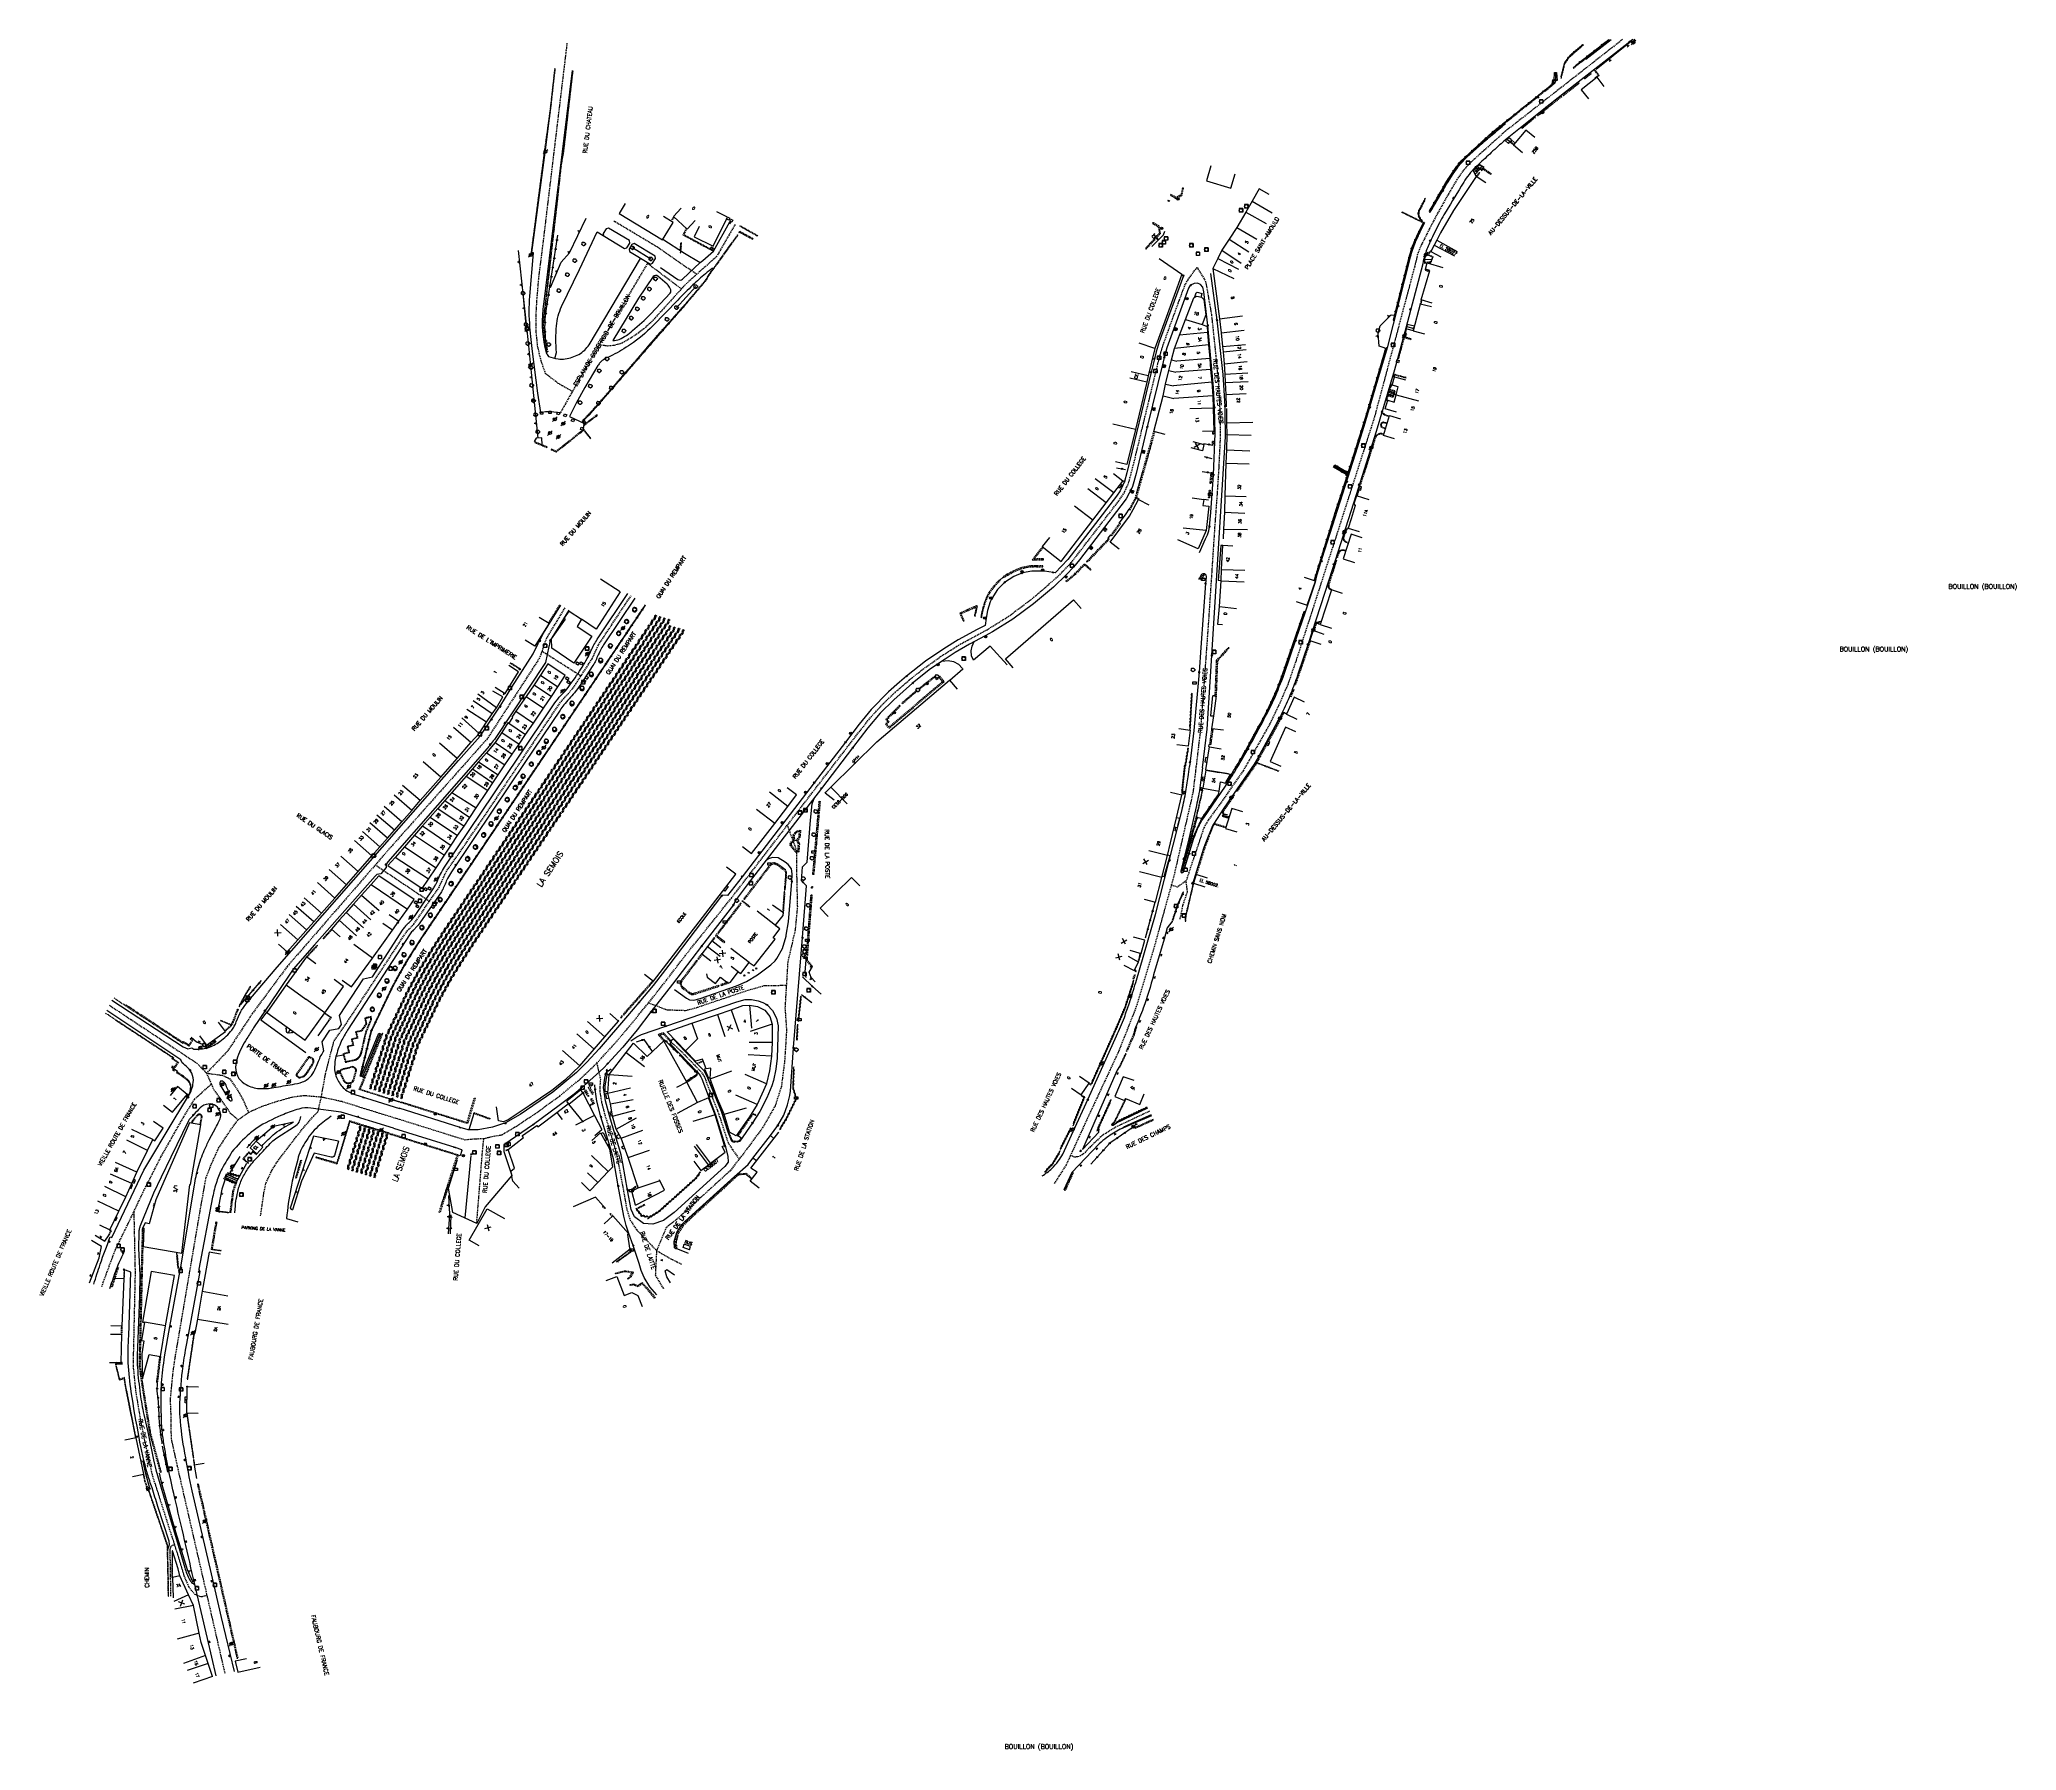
# Model space of a CAD drawing. Header units: millimetres. Extents: x 200040 to 200892, y 53262 to 54000.
import ezdxf
from ezdxf.enums import TextEntityAlignment as Align

# ---------------------------------------------------------------- set-up
doc = ezdxf.new("R2010")
doc.units = ezdxf.units.MM
doc.linetypes.add('DASHED', pattern=[0.75, 0.5, -0.25])
doc.layers.get('0').update_dxf_attribs({"linetype": 'CONTINUOUS'})
for name, color, linetype in [('W0001', 6, 'DASHED'), ('W0008', 7, 'CONTINUOUS'), ('W0100', 7, 'CONTINUOUS'), ('W0105', 7, 'CONTINUOUS'), ('W0112', 1, 'DASHED'), ('W0211', 2, 'CONTINUOUS'), ('W0300', 7, 'CONTINUOUS'), ('W0302', 3, 'CONTINUOUS'), ('W0310', 3, 'CONTINUOUS'), ('W0322', 7, 'CONTINUOUS'), ('W0334', 7, 'CONTINUOUS'), ('W0400', 7, 'CONTINUOUS'), ('W0420', 7, 'CONTINUOUS'), ('W0469', 7, 'CONTINUOUS'), ('W0471', 7, 'CONTINUOUS'), ('W0500', 5, 'DASHED'), ('W0980', 7, 'CONTINUOUS'), ('W0984', 7, 'CONTINUOUS'), ('W0989', 7, 'CONTINUOUS'), ('W0991', 7, 'CONTINUOUS'), ('W1102', 7, 'CONTINUOUS'), ('W1471', 7, 'CONTINUOUS')]:
    doc.layers.add(name, color=color, linetype=linetype)
doc.styles.get("Standard").update_dxf_attribs({"font": 'romans.shx', "width": 0.85})

# ---------------------------------------------------------------- blocks, each defined once
blk = doc.blocks.new('T400')
for p, q in [((-0.15, 0.3), (0.15, 0.3)), ((-0.15, -0.25), (-0.15, 0.3)), ((-0.15, 0.15), (0.15, 0.15)), ((-0.15, 0), (0.15, 0)), ((0.15, 0.3), (0.15, -0.25)), ((-0.15, -0.15), (0.15, -0.15)), ((-0.15, -0.25), (-0.15, -0.3)), ((-0.15, -0.3), (0.15, -0.3)), ((0.15, -0.3), (0.15, -0.25))]:
    blk.add_line(p, q)
blk = doc.blocks.new('T469')
at = {"color": 0, "linetype": 'Continuous', "flags": 128}
for points in [[(-0.35, 0.35), (0.35, -0.35)], [(-0.35, -0.35), (0.35, 0.35)]]:
    blk.add_lwpolyline(points, dxfattribs=at)
at = {"color": 0, "linetype": 'Continuous'}
blk.add_circle((0, 0), 0.5, dxfattribs=at)
blk = doc.blocks.new('T420')
for p, q in [((0.75, 0.75), (-0.75, 0.75)), ((-0.75, 0.75), (-0.75, -0.75)), ((0.75, 0.75), (0.75, -0.75)), ((0.75, -0.75), (-0.75, -0.75))]:
    blk.add_line(p, q)
blk.add_ellipse((0, 0), major_axis=(-0.53, 0.53), ratio=1, start_param=3.926991, end_param=10.210176)
blk = doc.blocks.new('T1471')
at = {"color": 0, "linetype": 'Continuous', "flags": 128}
blk.add_lwpolyline([(-0.75, -0.5), (-0.75, 0.5), (0.75, 0.5), (0.75, -0.5), (-0.75, -0.5)], dxfattribs=at)
blk = doc.blocks.new('t991o')
at = {"color": 0, "linetype": 'Continuous'}
for p, q in [((-1, 1), (1, -1)), ((-1, -1), (1, 1))]:
    blk.add_line(p, q, dxfattribs=at)
blk = doc.blocks.new('T300')
for p, q in [((-0.8, 0.51), (-0.86, 0.34)), ((-0.86, 0.34), (-0.86, 0.17)), ((-0.86, 0.17), (-0.74, 0.06)), ((-0.69, 0.63), (-0.8, 0.51)), ((-0.8, -0.06), (-0.74, 0.06)), ((-0.74, 0.06), (-0.69, 0.11)), ((-0.57, 0.69), (-0.69, 0.63)), ((-0.46, 0.69), (-0.57, 0.69)), ((-0.29, 0.63), (-0.46, 0.69)), ((-0.29, 0.63), (-0.17, 0.74)), ((-0.23, 0.57), (-0.29, 0.63)), ((-0.17, 0.74), (-0.06, 0.8)), ((-0.06, 0.8), (0.06, 0.8)), ((0.06, 0.8), (0.23, 0.74)), ((0.23, 0.74), (0.34, 0.63)), ((0.34, 0.63), (0.4, 0.51)), ((0.46, 0.46), (0.34, 0.46)), ((0.4, 0.51), (0.4, 0.46)), ((0.57, 0.4), (0.46, 0.46)), ((0.57, 0.4), (0.69, 0.29)), ((0.69, 0.29), (0.74, 0.17)), ((0.74, 0.06), (0.69, -0.17)), ((0.74, 0.17), (0.74, 0.06)), ((-0.8, -0.17), (-0.8, -0.06)), ((-0.8, -0.23), (-0.8, -0.17)), ((-0.74, -0.34), (-0.8, -0.23)), ((-0.69, -0.4), (-0.74, -0.34)), ((-0.51, -0.46), (-0.69, -0.4)), ((-0.4, -0.46), (-0.51, -0.46)), ((-0.4, -0.46), (-0.34, -0.46)), ((-0.34, -0.46), (-0.34, -0.4)), ((-0.34, -0.51), (-0.34, -0.46)), ((-0.29, -0.63), (-0.34, -0.51)), ((-0.17, -0.74), (-0.29, -0.63)), ((-0.06, -0.8), (-0.17, -0.74)), ((0.06, -0.8), (-0.06, -0.8)), ((0.17, -0.74), (0.06, -0.8)), ((0.23, -0.69), (0.17, -0.74)), ((0.29, -0.46), (0.23, -0.46)), ((0.29, -0.63), (0.23, -0.69)), ((0.46, -0.4), (0.29, -0.46)), ((0.34, -0.51), (0.29, -0.63)), ((0.34, -0.51), (0.34, -0.46)), ((0.57, -0.34), (0.46, -0.4)), ((0.63, -0.29), (0.57, -0.34)), ((0.69, -0.17), (0.63, -0.29))]:
    blk.add_line(p, q)
blk = doc.blocks.new('t310o')
at = {"color": 0, "linetype": 'Continuous'}
for centre, start, end in [((-0.5, 0.38), 216.8699, 323.1304), ((0.5, -0.37), 36.8699, 143.1303)]:
    blk.add_arc(centre, 0.625, start, end, dxfattribs=at)
blk = doc.blocks.new('t322o')
at = {"color": 0, "linetype": 'Continuous'}
for radius in [0.25, 0.15]:
    blk.add_circle((0, 0), radius, dxfattribs=at)
blk = doc.blocks.new('t211o')
at = {"color": 0, "linetype": 'Continuous'}
for p, q in [((-0.29, 0.5), (-0.29, 0)), ((0, 1), (0, 0)), ((0.29, 0.5), (0.29, 0))]:
    blk.add_line(p, q, dxfattribs=at)
blk = doc.blocks.new('t500o')
at = {"color": 0, "linetype": 'Continuous'}
for centre, start, end in [((-0.5, 0.625), 216.869898, 323.130102), ((0.5, -0.125), 36.869898, 143.130102), ((0.5, -0.625), 36.869898, 143.130102), ((-0.5, 0.125), 216.869898, 323.130102)]:
    blk.add_arc(centre, 0.625, start, end, dxfattribs=at)
blk = doc.blocks.new('T471')
for p, q in [((-0.333334, 0.333334), (-0.333334, -0.333334)), ((-0.333334, 0.333334), (0.333334, 0.333334)), ((-0.333334, 0), (0, 0)), ((0.500001, 0.500001), (1.000002, 1.000002)), ((-0.500001, -0.500001), (-1.000002, -1.000002)), ((-0.333334, -0.333334), (0.333334, -0.333334))]:
    blk.add_line(p, q)
blk.add_ellipse((0, 0), major_axis=(0.471405, 0.471405), ratio=1, start_param=5.4977871438, end_param=11.780972451)
blk = doc.blocks.new('t112o')
at = {"color": 0, "linetype": 'Continuous'}
for p, q in [((-0.5, 0.5), (0.5, 0.5)), ((-0.5, -0.5), (-0.5, 0.5)), ((0.5, 0.5), (0.5, -0.5)), ((0.5, -0.5), (-0.5, -0.5))]:
    blk.add_line(p, q, dxfattribs=at)

msp = doc.modelspace()

# ---------------------------------------------------------------- linework, layer by layer
at = {"layer": 'W0001'}
for points in [[(200267.04, 53998.46), (200256.39, 53910.03), (200254.85, 53898.01), (200253.93, 53887.54), (200253.62, 53881.38), (200253.62, 53873.99), (200254.24, 53867.83), (200255.78, 53861.36), (200257.63, 53856.12), (200263.17, 53851.81), (200269.41, 53848.29)], [(200722.33, 54000), (200671.84, 53960.46), (200662.46, 53952.07), (200657.97, 53947.97), (200654.26, 53944.26), (200650.93, 53939.57), (200647.22, 53933.33), (200642.53, 53924.93), (200639.21, 53918.69), (200635.7, 53911.66), (200634.13, 53908.14), (200632.57, 53901.7), (200615.38, 53837.27), (200591.35, 53762.5), (200585.49, 53744.34), (200581.78, 53732.82), (200578.07, 53722.09), (200574.56, 53713.89), (200570.06, 53704.51), (200564.2, 53694.17), (200558.73, 53684.6), (200552.09, 53675.03), (200546.23, 53666.84), (200543.89, 53663.71), (200541.74, 53660), (200539.39, 53652.97), (200534.12, 53637.16), (200530.41, 53634.43), (200527.7, 53635.18)], [(200339.57, 53920.27), (200332.53, 53908.05), (200331.6, 53906.45), (200318.04, 53894.23), (200303.82, 53878.55), (200300.23, 53875.23), (200297.97, 53873.5), (200295.17, 53871.64), (200290.79, 53868.99), (200287.46, 53868.06), (200284.67, 53867.79), (200280.91, 53868.26)], [(200287.23, 53921.83), (200306.04, 53910.57), (200323.07, 53898.76)], [(200193.4, 53534.7), (200219.79, 53526.42), (200222.93, 53525.44), (200227.17, 53525.81), (200231.2, 53526.01), (200234.86, 53526.81), (200238.98, 53527.59), (200244.46, 53530.79), (200253.25, 53536.63), (200263.9, 53544.28), (200272.79, 53551.63), (200279.92, 53558.46), (200287.49, 53566.76), (200293.46, 53573.77), (200302.25, 53584.49), (200310, 53594.31), (200318.02, 53604.82), (200337.97, 53629.68), (200351.73, 53647.59), (200372.4, 53674.53), (200392.07, 53700.09), (200398.19, 53707.83), (200403.53, 53713.58), (200408.55, 53718.39), (200414.69, 53723.75), (200420.6, 53728.42), (200428.22, 53733.87), (200436.68, 53739.19), (200448.24, 53745.42), (200457.43, 53751.12), (200468.22, 53759.21), (200479.05, 53768.62), (200484.62, 53774.47), (200489.21, 53780.39), (200497.03, 53790.55), (200505.14, 53801.09), (200507.37, 53804.38), (200509.31, 53808.7), (200511.78, 53818.12), (200515.66, 53834.27), (200520.21, 53853), (200522.61, 53862.9), (200524.02, 53867.78), (200526.49, 53874.66), (200531.24, 53887.69), (200533.58, 53894.02), (200534.97, 53896.45), (200538.84, 53901.72)], [(200301.94, 53903.74), (200276.3, 53860.48), (200264.13, 53838.92)], [(200316.39, 53892.41), (200301.75, 53903.41)], [(200538.84, 53901.72), (200542.54, 53895.62), (200545.04, 53881.29), (200546.9, 53863.61), (200547.93, 53852.85), (200548.48, 53844.27), (200548.73, 53837.33), (200548.85, 53829.56), (200548.53, 53822.36), (200548.2, 53815.66), (200547.45, 53803.69), (200546.38, 53789.18), (200545.04, 53768.56), (200543.76, 53749.4), (200541.48, 53717.35), (200540.37, 53703.01), (200538.37, 53686.14)], [(200161.1, 53543.89), (200162.89, 53553.87), (200165.22, 53562.95), (200166.61, 53568.07), (200172.44, 53576.46), (200193.41, 53608.36), (200197.61, 53614.88), (200200.96, 53618.48), (200211.78, 53634.11), (200214.95, 53641.05), (200228.95, 53661.26), (200263.99, 53713.79), (200269.87, 53720.49), (200277.86, 53732.83), (200280.69, 53738.94), (200292.44, 53756.81), (200294.78, 53760.06)], [(200266.09, 53754.88), (200258.18, 53741.79), (200255.22, 53733.27), (200232.61, 53698.34), (200191.92, 53652.64), (200146.37, 53600.15), (200131.41, 53579.99), (200120.63, 53563.65), (200111.54, 53554.13)], [(200273.06, 53725.43), (200256.21, 53736.14)], [(200538.37, 53686.14), (200537.05, 53675.23), (200528.85, 53639.31), (200519.86, 53606.9), (200512.63, 53582.89), (200505.01, 53563.56), (200491.53, 53534.66), (200482.35, 53514.55), (200477.21, 53506.52)], [(200362.07, 53661.06), (200366.12, 53649.89), (200366.05, 53643), (200366.14, 53637.37), (200366.41, 53626.07), (200365.45, 53615.88), (200362.26, 53601.97), (200361.07, 53582.21), (200361.75, 53572.73), (200360.91, 53559.22), (200359.51, 53548.42), (200356.85, 53540.07), (200351.52, 53530.79), (200345.13, 53522.04), (200337.5, 53512.11), (200319.13, 53495.36), (200313.9, 53490.71), (200309.9, 53487.56), (200305.66, 53477.63), (200311.91, 53474.03), (200316.48, 53471.77)], [(200207.69, 53628.21), (200184.33, 53643.88)], [(200531.5, 53620.63), (200532.82, 53626.89), (200534.7, 53632.35), (200534.12, 53637.16)], [(200302.25, 53584.49), (200310.12, 53581.51), (200318.23, 53581.22), (200322.8, 53582.38), (200331.77, 53585.44), (200345.29, 53589.99), (200352.12, 53591.89), (200361.67, 53592.09)], [(200069.68, 53583.43), (200107.37, 53558.48), (200111.54, 53554.13), (200114.67, 53547.01), (200121.63, 53537.1), (200125.14, 53534.07)], [(200311.9, 53567.66), (200316.28, 53563.6), (200320.45, 53559.3), (200324.59, 53555.04), (200326.06, 53553.19), (200328.61, 53546.5), (200331.99, 53537.93), (200333.37, 53533.86), (200336.51, 53524.22), (200338.41, 53521.16), (200341.31, 53517.07)], [(200111.54, 53554.13), (200118.15, 53553.26), (200121.45, 53551.87), (200125.28, 53546.31), (200127.37, 53542.49), (200129.66, 53537.27)], [(200279.92, 53558.46), (200281.44, 53551.5), (200281.15, 53546.52), (200281.97, 53541.45), (200283.37, 53536.15), (200285.86, 53527.91), (200288.24, 53519.85), (200290.34, 53509.34), (200291.7, 53501.81), (200292.86, 53495.34), (200294.28, 53490.8), (200296.98, 53486.7), (200299.83, 53483.71), (200305.66, 53477.63), (200305.15, 53466.96), (200308.71, 53461.07)], [(200066.37, 53462.14), (200072.24, 53478.01), (200077.63, 53488.96), (200084.59, 53503.56), (200091.89, 53517.98), (200101.46, 53534.84), (200106.33, 53542.83), (200113.6, 53549.44)], [(200119.6, 53295.12), (200099.04, 53384.56), (200097.64, 53391.08), (200096.48, 53396.2), (200096.24, 53402.26), (200096.24, 53407.15), (200096.01, 53413.43), (200096.48, 53418.56), (200097.17, 53425.31), (200098.11, 53431.83), (200109.29, 53497.51), (200111.39, 53509.15), (200113.72, 53514.97), (200116.75, 53521.73), (200122.11, 53529.88), (200125.14, 53534.07), (200129.8, 53537.33), (200135.62, 53539.89), (200141.91, 53541.99), (200148.44, 53543.85), (200153.56, 53544.55), (200161.49, 53543.85), (200169.88, 53541.99), (200193.51, 53534.64)], [(200134.91, 53492.65), (200136.39, 53503.07), (200137.28, 53506.87), (200139.56, 53511.81), (200142.09, 53515.99), (200145.39, 53520.29), (200150.2, 53526.62), (200154.51, 53531.94), (200157.67, 53535.49), (200159.7, 53537.64), (200161.1, 53543.89)], [(200518.25, 53537.69), (200503.98, 53530.97), (200501.35, 53529.37), (200497.84, 53527.18), (200492.78, 53522.36), (200489.91, 53519.35), (200487.96, 53518.18), (200485.91, 53517.89), (200484.23, 53518.66)], [(200228.11, 53489.35), (200230.7, 53521.48), (200231.2, 53526.01)], [(200080.2, 53494.35), (200080.76, 53467.96), (200079.86, 53427.89), (200081.02, 53416.59), (200083.33, 53402.85), (200085.9, 53390.64), (200088.21, 53380.5), (200098.62, 53347.88), (200101.83, 53337.35), (200103.89, 53332.46), (200106.46, 53329.38), (200109.29, 53328.35), (200111.83, 53328.94)], [(200096.21, 53328.52), (200095.88, 53348.69), (200096.14, 53349.7), (200096.77, 53350.47), (200097.7, 53350.76)]]:
    msp.add_lwpolyline(points, dxfattribs=at)
at = {"layer": 'W0008'}
for p, q in [((200226.87, 53536.73), (200224.72, 53529.73)), ((200225.55, 53518.69), (200222.99, 53491.76)), ((200319.47, 53476.41), (200313.47, 53478.77))]:
    msp.add_line(p, q, dxfattribs=at)
at = {"layer": 'W0008', "flags": 128}
for points in [[(200726.82, 54000), (200712.93, 53989.18), (200697.35, 53976.97), (200688.41, 53969.94), (200671.2, 53956.15, 0.0161), (200668.73, 53953.97, 0.0007), (200665.73, 53951.24, 0.0007), (200660.34, 53946.22, 0.0221), (200657.43, 53943.38, 0.0475), (200652.79, 53936.69, 0.0039), (200645.32, 53924.36, 0.009753), (200643.34, 53920.93, 0.005708), (200639.36, 53912.79, 0.0323), (200637.26, 53907.5, 0.0113), (200636.15, 53903.3), (200628.87, 53875.45), (200624.04, 53857.56), (200616.08, 53830.86), (200607.48, 53803.63), (200597.31, 53771.73), (200586.82, 53739.33), (200582.45, 53726.67, -0.0148), (200579.69, 53718.98, -0.0085), (200578.07, 53715.21, -0.0114), (200574.62, 53707.82, -0.0084), (200573.57, 53705.79), (200564.75, 53689.57), (200563.45, 53687.46), (200550.37, 53668.42), (200545.91, 53661.61), (200545.53, 53660.89), (200542.13, 53652.61), (200541.58, 53651.09), (200536.86, 53635.7)], [(200269.33, 53986.62), (200265.72, 53957.49), (200260.19, 53912.73), (200256.88, 53885.74, 0.016627), (200256.61, 53883.48, 0.088265), (200258.07, 53864.91, 0.042315), (200259.1, 53863.27, 0.05), (200263.18, 53862.21, 0.1095), (200269.32, 53862.98, 0.1169), (200274.68, 53866.04, 0.0397), (200276.56, 53868.38), (200298.82, 53905.6)], [(200264.28, 53838.89, 0.0547), (200258.56, 53839.44, 0.0275), (200255.7, 53839.07), (200254.54, 53847.53), (200252.23, 53865.38, -0.0129), (200251.08, 53875.94, -0.0407), (200251.01, 53889.29), (200252.61, 53907.98), (200251.89, 53908.09), (200257.68, 53951.3), (200259.99, 53969.57)], [(200639.37, 53925.53, -0.0017), (200645.12, 53935.29, -0.0213), (200650.81, 53944.21, -0.0253), (200652.87, 53946.85, -0.027), (200655.21, 53949.2), (200660.72, 53954.22, -0.0088), (200666.06, 53958.89, -0.0027), (200671.88, 53963.77)], [(200307.36, 53901.69), (200314.87, 53896.53, 0.1518), (200315.9, 53896.18, 0.185), (200316.89, 53896.57), (200324.55, 53903.82), (200325.62, 53904.74), (200330.29, 53908.72), (200337.35, 53921.41)], [(200541.2, 53685.91), (200540.22, 53678.39, -0.0111), (200539.4, 53673.57, -0.0099), (200538.56, 53669.58), (200535.24, 53655.27), (200531.84, 53641.43, 0.2851), (200532.15, 53640.54, 0.2394), (200532.92, 53640.97), (200537.48, 53655.45, -0.0159), (200538.94, 53659.3, -0.0494), (200541.68, 53664.32), (200551.05, 53677.95, 0.0132), (200555.07, 53684.19, 0.0105), (200561.34, 53695, 0.0038), (200566.1, 53703.73, 0.0173), (200572.03, 53715.49, 0.0136), (200576.43, 53726.3), (200581.58, 53741.43), (200585.58, 53753.14), (200589.98, 53766.14), (200590.68, 53769.31), (200592.82, 53776.27), (200607.15, 53821.36), (200610.85, 53833.17), (200617.59, 53855.63), (200621.05, 53867.59), (200630.72, 53905.49, -0.0336), (200632.78, 53911.87, -0.0154), (200634.83, 53916.39, 0.0004), (200637.08, 53921.12)], [(200261.78, 53862.47), (200262.47, 53864.98, -0.0388), (200262.53, 53876.49, -0.0843), (200264.72, 53884.83), (200272.38, 53900.83), (200280.04, 53917.02), (200291.86, 53909.81), (200292.83, 53910.22), (200294.15, 53912.21), (200293.99, 53913.26), (200284.94, 53918.7), (200283.92, 53918.31), (200282.67, 53916.32), (200282.79, 53915.34)], [(200329.88, 53901.48, 0.0061), (200326.75, 53898.95, 0.0157), (200321.37, 53894.12, 0.011), (200314.8, 53887.6), (200304.03, 53876.45, -0.0515), (200294.48, 53868.49, -0.0318), (200286.64, 53863.86, -0.0064), (200283.31, 53862.24, 0.0602), (200281.37, 53860.71, 0.0395), (200280.41, 53859.4), (200274.71, 53849.91), (200270.96, 53843.17), (200268.16, 53837.36), (200274.67, 53834.36), (200274.13, 53835.4)], [(200267.83, 53753.81), (200260.48, 53741.91, 0.0619), (200259.71, 53740.19, 0.024), (200259.23, 53738.16), (200257.77, 53731.24), (200235.72, 53698.12, -0.0049), (200233.87, 53695.72, -0.0129), (200232.58, 53694.14), (200189.76, 53645.26), (200189.14, 53644.44), (200189, 53643.72), (200189.11, 53642.86), (200186.71, 53640.11), (200185.05, 53639.88), (200184.31, 53639.12), (200158.21, 53609.49), (200148.93, 53598.96), (200142.13, 53588.98), (200131.84, 53573.7, 0.0019), (200129.01, 53569.11, 0.0549), (200124.92, 53561.08, 0.0839), (200124.11, 53556.66, 0.1497), (200125.51, 53551.86, 0.1151), (200128.68, 53549.18, 0.1042), (200134.34, 53547.5, 0.0598), (200140.64, 53547.93, 0.0016), (200148.58, 53549.3, 0.0558), (200152.96, 53550.34, 0.1247), (200156.82, 53553.18, 0.0677), (200158.73, 53556.52, 0.0109), (200159.84, 53559.29, -0.0214), (200160.95, 53561.72, -0.0191), (200162.16, 53563.78), (200161.41, 53567.66), (200164.79, 53572.65), (200168.62, 53573.45), (200169.72, 53575.12), (200168.99, 53579), (200179.29, 53594.88), (200183.12, 53595.74), (200196.37, 53616.22, -0.0348), (200197.49, 53617.67, -0.005), (200198.24, 53618.52, 0.0121), (200199.69, 53619.9, 0.0447), (200201.22, 53621.74), (200209.57, 53634.08, 0.025), (200210.38, 53635.46, 0.0006), (200211.07, 53636.74, -0.026), (200212.47, 53640.01, -0.0251), (200214.23, 53642.94), (200246.13, 53690.43), (200261.19, 53712.96, -0.0321), (200263.73, 53716.28, -0.0143), (200266.36, 53719.06, 0.0161), (200271.85, 53726.6, 0.0148), (200276.3, 53733.89, -0.0128), (200277.7, 53737.04, -0.0341), (200280.5, 53741.87), (200293.3, 53761.05)], [(200296.26, 53759.07), (200282.81, 53738.87, 0.0277), (200281.54, 53736.65, 0.006), (200280.21, 53733.98, -0.0202), (200279.16, 53731.61, -0.0259), (200277.92, 53729.49), (200272.99, 53721.9, -0.0303), (200270.26, 53718.26, -0.0075), (200267.97, 53715.63, 0.0145), (200265.68, 53712.97, 0.0204), (200264.08, 53710.77), (200248.9, 53688.15), (200235.38, 53668), (200217.29, 53641.02, 0.0309), (200215.56, 53638.16, 0.0219), (200214.49, 53635.69, -0.0073), (200213.43, 53633.42, -0.0392), (200212.63, 53631.99), (200202.83, 53617.99, -0.0461), (200201.76, 53616.79, -0.0029), (200200.7, 53615.77, 0.0219), (200200.02, 53615.07, 0.0227), (200199.41, 53614.27), (200172.39, 53572.7, 0.0296), (200169.66, 53567.83, 0.032231), (200167.35, 53561.27)], [(200070.75, 53585.67), (200101.44, 53565.53), (200103.56, 53564.57), (200105.25, 53565.08), (200106.12, 53564.49, 0.0646), (200112.09, 53565.1, 0.0881), (200117.37, 53567.86, 0.0729), (200122.43, 53572.74, 0.0339), (200123.55, 53574.41, 0.0292), (200124.41, 53576.23), (200125.94, 53579.88, -0.0426), (200126.89, 53581.68, -0.0258), (200128.06, 53583.3), (200130.51, 53586.4), (200142.04, 53599.86), (200220.31, 53688.98), (200229.61, 53699.57), (200230.23, 53700.36), (200238.45, 53712.91), (200243.3, 53720.59), (200252.53, 53735.09), (200254.65, 53739.47, -0.0047), (200255.68, 53741.56, -0.0198), (200256.97, 53743.89), (200264.35, 53755.95)], [(200472.02, 53509.84, 0.0432), (200476.2, 53513.02, 0.0381), (200478.92, 53516.19, 0.0544), (200480.89, 53519.24), (200485.39, 53528.93), (200491.83, 53543.03), (200504.09, 53570.19, 0.013), (200507.46, 53578.19, 0.0115), (200509.63, 53584.45, 0.0085), (200512.37, 53593.19), (200520.93, 53622.6), (200532.35, 53667.75, 0.0171), (200534, 53675.7, 0.013), (200535.17, 53682.94), (200535.54, 53686.36)], [(200525.91, 53616.79), (200524.59, 53611.91), (200520.1, 53596.56, -0.0159), (200515.63, 53582.24, -0.010979), (200512.42, 53574.13)], [(200103.7, 53544.12, 0.058), (200105.51, 53548.22, 0.0225), (200105.71, 53549.19, 0.116), (200105.58, 53553.16, 0.123), (200103.28, 53556.66, 0.03), (200100.99, 53558.58), (200100.46, 53559.87), (200068.62, 53581.19)], [(200170.59, 53561.95), (200167.35, 53561.27, 0.0692), (200166.83, 53555.52, 0.1087), (200168.51, 53550.5, 0.1076), (200172.09, 53546.57, 0.0764), (200175.53, 53544.93), (200194.84, 53538.92)], [(200062.98, 53463.15, -0.007752), (200065.69, 53471.74, -0.0109), (200070.07, 53483.52), (200070.78, 53483.26), (200084.48, 53512.34), (200097.6, 53534.09), (200103.3, 53543.61)], [(200192.18, 53530.36), (200172.56, 53536.45), (200169.67, 53537.29), (200156.55, 53539.07, 0.111572), (200151.34, 53538.66, 0.0313), (200144.9, 53536.34, 0.0442), (200134.68, 53531.37, 0.0357), (200130.03, 53527.97, 0.0378), (200122.53, 53520.17, 0.008267), (200118.27, 53513.04, 0.0356), (200115.98, 53507.45, 0.0329), (200114.19, 53500.63), (200108.22, 53469.64), (200108.7, 53468.63), (200103.75, 53442.01), (200102.42, 53434.7, 0.0121), (200101.01, 53425.65, 0.018159), (200099.9, 53409.76, 0.009615), (200100, 53406, 0.029), (200102.1, 53390.23, 0.0137), (200105.29, 53373.91), (200113.57, 53338.16), (200117.95, 53319.38), (200123.47, 53296.04)], [(200518.97, 53536.17), (200510.51, 53532.37, 0.0197), (200505.73, 53529.98, 0.0294), (200499.87, 53526.36, 0.0476), (200496.64, 53523.65), (200484.87, 53511.32), (200481.42, 53503.82)], [(200075.97, 53477.2, 0.0086), (200073.76, 53472.26, 0.0182), (200070.94, 53464.72, 0.0025), (200069.76, 53461.12)], [(200094.83, 53348.62), (200095.53, 53350.79), (200095.52, 53352.22), (200090.59, 53367.16, -0.0014), (200088.05, 53375.24, -0.0044), (200086.1, 53381.23, -0.0272), (200082.51, 53397.02, -0.0101), (200079.08, 53416.73, -0.0269), (200077.8, 53429.12, -0.0201), (200077.98, 53440.88), (200078.96, 53468.27), (200076.57, 53469.16)]]:
    msp.add_lwpolyline(points, format="xyb", dxfattribs=at)
for points in [[(200706.52, 53991.52), (200717.4, 54000)], [(200308.46, 53913.93), (200317.71, 53907.79), (200324.49, 53903.77)], [(200505.37, 53557.05), (200504.39, 53555.4), (200496.68, 53538.04), (200489.4, 53521.19), (200496.5, 53528.65), (200496.57, 53530.11)], [(200501.99, 53532.06), (200502.03, 53531.7), (200502.65, 53531.67), (200504.01, 53532.78), (200517.53, 53539.2)], [(200100.04, 53337.3), (200099.39, 53340.27), (200096.95, 53348.13)], [(200115.73, 53294.21), (200111.96, 53310.25), (200106.48, 53333.56)]]:
    msp.add_lwpolyline(points, dxfattribs=at)
msp.add_lwpolyline([(200293.81, 53909.61), (200293.95, 53908.53), (200303, 53903.1), (200303.97, 53903.51), (200305.29, 53905.5), (200305.13, 53906.55), (200296.08, 53911.99), (200295.07, 53911.6)], close=True, dxfattribs=at)
at = {"layer": 'W0008'}
for points in [[(200519.33, 53910.66), (200524.36, 53915.72), (200524.91, 53917.29)], [(200533.04, 53898.46), (200533.04, 53898.46), (200532.94, 53898.14), (200522.51, 53869.54), (200521.15, 53865.27), (200520.4, 53862.28), (200519.02, 53856.5), (200508.54, 53813.15), (200507.47, 53809.41), (200506.86, 53807.77), (200505.61, 53805.28), (200504.08, 53802.99), (200483.1, 53775.77), (200477.59, 53769.96), (200476.79, 53770.09), (200472.95, 53770.66), (200467.55, 53770.72), (200463.5, 53769.94), (200459.85, 53768.44), (200455.81, 53765.84), (200452.79, 53762.79), (200450.32, 53758.9), (200449.64, 53757.5), (200448.49, 53753.74), (200447.8, 53750.42), (200447.43, 53747.22), (200443.98, 53745.47), (200435.84, 53741.02), (200429.67, 53737.24), (200421.75, 53731.84), (200413.56, 53725.41), (200410.51, 53722.82), (200405.78, 53718.62), (200398.22, 53711.05), (200393.07, 53704.68), (200387.18, 53696.94), (200373.64, 53679.42), (200342.56, 53638.89), (200336.34, 53630.82), (200333.93, 53630.85), (200333.75, 53630.64), (200311.01, 53600.76), (200304.29, 53591.92), (200298.09, 53584.57), (200293.16, 53578.8), (200280.92, 53564.69), (200275.62, 53558.89), (200271.1, 53554.43), (200266.95, 53551.01), (200260.92, 53545.88), (200246.79, 53536.29), (200240.54, 53532.73), (200234.87, 53530.85), (200228.77, 53529.63), (200224.75, 53529.75), (200224.37, 53529.64), (200220.97, 53530.67), (200194.64, 53539.03)], [(200539.87, 53778.69), (200542.54, 53784.57), (200543.31, 53786.35), (200543.86, 53788.06), (200544.2, 53789.94), (200544.75, 53796.01), (200545.94, 53812.19), (200546.59, 53830.11), (200546.34, 53841.28), (200545.88, 53849.89), (200543.49, 53876.61), (200541.8, 53891.23), (200541.28, 53893.17), (200540.35, 53894.32), (200539.08, 53894.86), (200537.63, 53894.76), (200536.02, 53894.04), (200535.57, 53893.54), (200535.19, 53892.75), (200525.83, 53867), (200524.66, 53862.89), (200524.19, 53861), (200517.37, 53832.96), (200512.55, 53812.8), (200510.94, 53807.26), (200510.2, 53805.61), (200509.6, 53804.28), (200508.25, 53801.94), (200505.92, 53798.8), (200488.08, 53775.61), (200485.55, 53772.44), (200482.56, 53769.23), (200476.87, 53763.79), (200468.34, 53756.54), (200459.3, 53750.02), (200450.59, 53744.47), (200447.48, 53742.76), (200440.7, 53739.24), (200434.51, 53735.59), (200430.11, 53732.78), (200423.91, 53728.52), (200416.15, 53722.39), (200408.02, 53715.25), (200402.09, 53709.37), (200396.84, 53703.07), (200390.27, 53694.48), (200376.78, 53676.94), (200345.68, 53636.47), (200339.53, 53628.46), (200339.02, 53626.92), (200338.81, 53626.7), (200325.12, 53608.96), (200312.54, 53592.52), (200303.26, 53580.54), (200297.26, 53572.86), (200291.12, 53565.36), (200284.68, 53558.35), (200282.74, 53556.35), (200278.37, 53552.33), (200272.78, 53547.27), (200270.16, 53545.02), (200263.69, 53540.13), (200252.61, 53532.01), (200239.78, 53523.24), (200239.76, 53520.36), (200243.3, 53510), (200231.79, 53496.49), (200228.11, 53489.35), (200217.81, 53494), (200215.96, 53504.5), (200219.89, 53516.92)], [(200541.2, 53685.91), (200543.18, 53702.47), (200545.26, 53734.32), (200551.14, 53828.71), (200551.01, 53839.03), (200550.93, 53841.83), (200550.06, 53855.5), (200550.07, 53855.49), (200547.44, 53878.97), (200544.82, 53899.08)], [(200456.91, 53730.31), (200449.52, 53738.32), (200442.43, 53732.36), (200441.55, 53734.12), (200441.35, 53736.32), (200441.85, 53738.28), (200442.72, 53740.34)], [(200428.7, 53731.81), (200431.43, 53732.16), (200433.71, 53731.73), (200435.86, 53730.5), (200437.7, 53728.74), (200437.85, 53728.38), (200432.2, 53723.55)], [(200364.8, 53565.14), (200368.63, 53612.61), (200370.4, 53634.89), (200368.76, 53636.57), (200368.22, 53637.14), (200368.64, 53643.2), (200370.67, 53645.09), (200372.15, 53663.34), (200372.77, 53670.29), (200373.84, 53673.02)], [(200313.46, 53590.28), (200318.62, 53586.42), (200319.95, 53585.76), (200321.83, 53585.56), (200324.48, 53586.33), (200340.12, 53591.74), (200344.5, 53593.73), (200349.27, 53596.58), (200354.99, 53600.92), (200356.81, 53602.65), (200357.57, 53603.54), (200360.02, 53607.91), (200361.52, 53613.25), (200361.61, 53613.69), (200362.57, 53619.38), (200364.01, 53636.85), (200364.18, 53640.18), (200363.82, 53642.32), (200362.46, 53644.13), (200361.19, 53645.16), (200358.1, 53647), (200355.72, 53647.22), (200354.02, 53646.64), (200352.99, 53645.92)], [(200376.65, 53588.19), (200372.88, 53591.52), (200368.61, 53595.75)], [(200368.25, 53588.04), (200369.7, 53586.87), (200372.71, 53584.61)], [(200294.62, 53568.13), (200297.11, 53569.76), (200299.25, 53570.82), (200309.63, 53574.39), (200340.3, 53584.97), (200343.97, 53585.92), (200346.68, 53585.93), (200349.5, 53585.35), (200351.47, 53584.63), (200353.34, 53583.56), (200355.7, 53581.17), (200357.37, 53577.88), (200358.15, 53574.57), (200357.64, 53560.6), (200357.07, 53555.92), (200356.07, 53551.02), (200355.38, 53548.71), (200353.25, 53543.54), (200350.21, 53537.61), (200347.05, 53532.67), (200341.58, 53524.74), (200341.49, 53524.71), (200340.42, 53524.32), (200338.87, 53524.47), (200338.19, 53524.61), (200337.95, 53525.12), (200336.55, 53528.73), (200333.64, 53537.64), (200332.66, 53540.01), (200327.83, 53552.03), (200326.83, 53554.17), (200326.19, 53555.1), (200325.64, 53555.79), (200317.91, 53563.62), (200312.94, 53568.85), (200311.9, 53568.11), (200312.1, 53567.81), (200311.7, 53567.51), (200311.64, 53567.1), (200311.48, 53566.95), (200311.68, 53566.67), (200311.98, 53566.34), (200322.99, 53554.91), (200324.12, 53553.64), (200324.8, 53552.58), (200325.17, 53551.67), (200331.16, 53536.2), (200335.26, 53522.73), (200336.38, 53518.32), (200336.64, 53515.76), (200335.09, 53513.89), (200313.29, 53494.09), (200308.71, 53490.55), (200304.03, 53488.96), (200300.08, 53489.33), (200296.23, 53492.16), (200294.69, 53495.38), (200293.22, 53503.72), (200291.13, 53515.2), (200290.4, 53518.85), (200289.46, 53522.31), (200287.73, 53528.04), (200285.5, 53535.36), (200283.61, 53542.25), (200282.8, 53547.96), (200283.34, 53551.98), (200283.76, 53553.86)], [(200354.77, 53527.2), (200358.03, 53531.58), (200360.56, 53536.03), (200362.2, 53540.48), (200363.11, 53544.45), (200363.42, 53546.43), (200364.78, 53565.07)], [(200305.74, 53458.49), (200302.78, 53461.92), (200300.39, 53466.04), (200299.02, 53468.95), (200298.12, 53471.98), (200295.63, 53479.87), (200293.7, 53484.97), (200292.54, 53488.39), (200291.55, 53492.43), (200289.15, 53505.51), (200287.84, 53513.07), (200287.07, 53517.22), (200285.84, 53521.77), (200281.7, 53535.28), (200279.98, 53542), (200279.2, 53547.13), (200279.12, 53549.14)], [(200192.16, 53530.38), (200218.61, 53522.16), (200221.48, 53521.25), (200221.63, 53520.81), (200220.95, 53518.48), (200220.14, 53518.77)], [(200313.47, 53478.77), (200313.34, 53481.47), (200314.42, 53485.39), (200316.58, 53488.91), (200318.07, 53490.36), (200339.25, 53509.61), (200345.13, 53514.79), (200347.26, 53517.54)], [(200311.69, 53463.65), (200310.07, 53466.35), (200309.33, 53468.89), (200310.16, 53469.38), (200313.49, 53467.12)]]:
    msp.add_lwpolyline(points, dxfattribs=at)
at = {"layer": 'W0008', "flags": 128}
for points in [[(200286.88, 53870.12, 0.0426), (200289.62, 53870.67, 0.0982), (200295.31, 53874.48, 0.0264), (200303.2, 53881.61), (200311.61, 53890.55, 0.2738), (200311.55, 53892.58, 0.1291), (200310.29, 53894.48), (200306.24, 53897.87, 0.1864), (200305.21, 53898.25, 0.2251), (200304.27, 53897.73), (200297.92, 53888.39)], [(200119.96, 53544.92), (200121.44, 53545.93, -0.0422), (200120.22, 53548.31, 0.1775), (200118.92, 53550.46, 0.2362), (200117.66, 53550.65, 0.223), (200117.34, 53549.26)], [(200121.68, 53544.68), (200121.97, 53544.78), (200122.5, 53542.83, -0.2983), (200122.31, 53542.07, -0.3429), (200121.58, 53542.28), (200120.52, 53544)], [(200082.95, 53488.26, 0.0264), (200082.56, 53487.04, 0.0526), (200082.36, 53485.23), (200082.2, 53478.65), (200082.82, 53466.97), (200082.64, 53457.92), (200081.77, 53435.81, 0.024), (200081.76, 53427.14, 0.0126), (200082.29, 53421.32, 0.0084), (200082.95, 53415.73, 0.0138), (200084.52, 53406.96), (200086.43, 53398.75), (200088.67, 53387.4), (200089.64, 53383.07), (200095.13, 53364.42), (200099.27, 53350.6), (200102.17, 53340.79, 0.0481), (200104.28, 53335.7, 0.0784), (200105.14, 53334.42, 0.0764), (200106.48, 53333.56, 0.0018), (200102.13, 53352.73, -0.0006), (200097.77, 53371.42, -0.0189), (200093.07, 53395.07, -0.0129), (200092.27, 53401.33, -0.0243), (200092.2, 53420.62, -0.0108), (200093.44, 53431.82), (200095.72, 53444.89), (200100.44, 53470.54), (200106.36, 53505.79, -0.0252), (200107.98, 53513.35, -0.0344), (200110.59, 53520.84, -0.0203), (200112.76, 53525.37), (200115.56, 53530.66, 0.0075), (200116.92, 53533.35, 0.0905), (200117.74, 53535.69, 0.1395), (200117.21, 53538.07, 0.1675), (200114.85, 53540.43, 0.1756), (200111.4, 53540.67, 0.126), (200108.08, 53538.46, 0.0224), (200105.72, 53535.8, 0.0117), (200104.55, 53534.61, 0.0731), (200103.79, 53533.59), (200096.16, 53517.9), (200092.03, 53509.29), (200088.75, 53502.33)]]:
    msp.add_lwpolyline(points, format="xyb", close=True, dxfattribs=at)
at = {"layer": 'W0100'}
for p, q in [((200660.4, 53944.63), (200661.51, 53943.82)), ((200660.94, 53945.93), (200662.42, 53945.07)), ((200521.16, 53914.21), (200521.42, 53914.43)), ((200521.74, 53913.72), (200521.16, 53914.21)), ((200639.88, 53904.16), (200640.55, 53906.11)), ((200629.25, 53875.2), (200632.08, 53874.47)), ((200621.11, 53846.68), (200621.41, 53847.71)), ((200621.48, 53847.96), (200621.76, 53848.92)), ((200623.51, 53845.96), (200623.81, 53847.06)), ((200624.17, 53848.27), (200623.91, 53847.3)), ((200273.73, 53835.17), (200274.29, 53833.89)), ((200274.48, 53835.95), (200275.12, 53834.47)), ((200604.24, 53813.1), (200603.92, 53811.9)), ((200608.47, 53805.92), (200608.83, 53807.26)), ((200591.99, 53747.68), (200590.33, 53748.24)), ((200568.58, 53695.97), (200569.37, 53697.31)), ((200570.43, 53688.56), (200575.01, 53686.55)), ((200541.07, 53676.22), (200541.32, 53677.1)), ((200355.76, 53626.76), (200360.43, 53623.4)), ((200369.09, 53603.72), (200369.83, 53603.65)), ((200369.83, 53603.65), (200369.85, 53604.01)), ((200318.72, 53550.31), (200314.29, 53547.99)), ((200281.54, 53528.37), (200277.76, 53525.09)), ((200279.09, 53527.22), (200282.1, 53529.82)), ((200119.54, 53509.24), (200120.1, 53510.47)), ((200124.48, 53507.09), (200125.08, 53508.3)), ((200273.35, 53506.91), (200276.92, 53503.41)), ((200279.39, 53500.61), (200269.65, 53496.5)), ((200320.36, 53479.32), (200317.66, 53480.37)), ((200319.84, 53477.87), (200320.36, 53479.32)), ((200075.13, 53428.94), (200072.51, 53429.01)), ((200085.8, 53374.39), (200085.62, 53375.14)), ((200087.26, 53374.88), (200087.02, 53375.58))]:
    msp.add_line(p, q, dxfattribs=at)
at = {"layer": 'W0100', "flags": 128}
for points in [[(200694.12, 53982.27), (200692.87, 53982.31), (200693, 53985.76), (200693.86, 53985.73)], [(200204.55, 53633.84), (200207.32, 53637.79), (200210.57, 53642.65), (200214.2, 53648.21), (200217.1, 53652.51), (200219.89, 53656.59), (200222.64, 53660.72), (200225.1, 53664.49), (200227.86, 53668.57), (200232.87, 53676.01), (200235.09, 53679.37), (200237.34, 53682.77), (200240.29, 53687.1), (200243.45, 53691.79), (200246.37, 53696.1), (200249.12, 53700.23), (200252.59, 53705.17), (200256.94, 53711.58), (200260.38, 53716.67), (200263.14, 53720.82), (200266.3, 53725.66), (200258.82, 53730.71), (200255.64, 53725.86), (200252.86, 53721.67), (200249.46, 53716.62), (200244.99, 53710.24), (200243.28, 53707.73), (200243.61, 53707.5), (200242, 53705.16), (200241.67, 53705.38), (200241.58, 53705.25), (200238.93, 53701.07), (200236.01, 53696.74), (200232.37, 53692.32), (200228.91, 53688.4), (200226.24, 53685.35), (200223.52, 53682.31), (200220.47, 53678.75), (200217.33, 53675.22), (200214.29, 53671.72), (200211.4, 53668.32), (200208.04, 53664.52), (200204.71, 53660.77), (200201.34, 53656.83), (200196.97, 53651.82), (200192.95, 53647.2), (200189.84, 53643.67)], [(200087.74, 53468.56), (200083.95, 53446.77), (200084.85, 53446.72), (200083.55, 53438.84), (200084.53, 53438.67), (200083.6, 53433.11), (200083.96, 53422.22), (200086.77, 53432.74), (200091.7, 53431.91), (200093.93, 53445.19), (200097.69, 53466.83), (200092.76, 53467.69)]]:
    msp.add_lwpolyline(points, close=True, dxfattribs=at)
at = {"layer": 'W0100'}
for points in [[(200693.43, 53985.74), (200693.49, 53982.29), (200693.77, 53982.58), (200693.21, 53982.57), (200693.49, 53982.29)], [(200672.58, 53956.96), (200673.79, 53955.97), (200673.75, 53956.37), (200673.4, 53955.93), (200673.79, 53955.97)], [(200544.78, 53945.45), (200542.93, 53939.08), (200553.45, 53935.94), (200555.33, 53942.03)], [(200661.68, 53945.5), (200660.96, 53944.22), (200661.34, 53944.33), (200660.85, 53944.61), (200660.96, 53944.22)], [(200658.71, 53941.85), (200660.96, 53944.22), (200660.56, 53944.21), (200660.97, 53943.82), (200660.96, 53944.22)], [(200569.98, 53933.13), (200565.66, 53935.64), (200562.56, 53930.31), (200559.86, 53925.48), (200556, 53918.92), (200552.74, 53913.83), (200549.55, 53909.11), (200547.73, 53905.51), (200545.66, 53901.3), (200548.55, 53879.49), (200549.27, 53873.46), (200549.81, 53867.54), (200550.04, 53865.27), (200550.51, 53860.15), (200550.75, 53855.7), (200550.92, 53852.01), (200551.19, 53846.88), (200551.44, 53841.62), (200551.44, 53841.62)], [(200521.74, 53913.72), (200522, 53913.94), (200521.42, 53914.43)], [(200329.92, 53910.13), (200329.42, 53909.18), (200329.8, 53909.3), (200329.3, 53909.57), (200329.42, 53909.18)], [(200522.52, 53905.54), (200522.52, 53905.54), (200532.23, 53898.8), (200530.04, 53892.73), (200525.46, 53880.14), (200520.67, 53866.67), (200517.79, 53854.93), (200517.16, 53852.24), (200512.27, 53831.8), (200508.51, 53816.62), (200503.65, 53817.82)], [(200640.26, 53886.33), (200635.46, 53887.75), (200639.2, 53900.36), (200637.33, 53900.91), (200638.15, 53903.65), (200644.77, 53901.71)], [(200636.99, 53905.28), (200640.22, 53905.14), (200639.95, 53905.43), (200639.92, 53904.87), (200640.22, 53905.14)], [(200525, 53829.63), (200520.16, 53830.89), (200524.19, 53846.31), (200525.24, 53851.39), (200526.69, 53857.24), (200527.84, 53861.8), (200529.09, 53866.79), (200531.28, 53872.51), (200533.89, 53879.21), (200537.46, 53888.61), (200537.48, 53888.63), (200538.69, 53889.24), (200540.81, 53888.84), (200541.75, 53887.85), (200542.68, 53881.19), (200541.1, 53877.11), (200543.16, 53876.17), (200543.35, 53873.7), (200543.8, 53868.33), (200544.29, 53862.4), (200544.66, 53857.68), (200545.17, 53852.19), (200545.6, 53846.35), (200545.74, 53840.95), (200546.11, 53831.11), (200541.12, 53830.92)], [(200629.26, 53876.18), (200632.32, 53875.39), (200632.11, 53875.73), (200631.97, 53875.19), (200632.32, 53875.39)], [(200624.79, 53839.26), (200620, 53840.69), (200621.11, 53844.41), (200623.78, 53843.61), (200624.71, 53846.73), (200625.63, 53850.13), (200622.96, 53850.86), (200623.93, 53854.45), (200628.76, 53853.14)], [(200621.26, 53847.2), (200623.66, 53846.51), (200623.46, 53846.86), (200623.31, 53846.32), (200623.66, 53846.51)], [(200621.62, 53848.44), (200624.04, 53847.78), (200623.84, 53848.13), (200623.69, 53847.58), (200624.04, 53847.78)], [(200274.8, 53835.21), (200274.01, 53834.53), (200274.41, 53834.5), (200274.04, 53834.93), (200274.01, 53834.53)], [(200551.47, 53840.84), (200551.47, 53840.84), (200551.59, 53834.71), (200551.69, 53829.55), (200551.68, 53829.56), (200551.54, 53823.02), (200551.31, 53817.32), (200550.87, 53803.22), (200550.63, 53796.07), (200550.27, 53788.75), (200550.06, 53784.59), (200550.06, 53784.59)], [(200624.01, 53827.73), (200619.21, 53829.14), (200621.78, 53837.88), (200626.58, 53836.46)], [(200536.97, 53826.6), (200541.82, 53825.37), (200541.12, 53822.62), (200536.27, 53823.85)], [(200475.11, 53785.2), (200472.04, 53781.26), (200480.17, 53774.9), (200493.87, 53792.68), (200499.6, 53800.11), (200502.91, 53804.52), (200506.77, 53809.56), (200502.81, 53812.61)], [(200597.94, 53816.08), (200604.08, 53812.5), (200603.98, 53812.89), (200603.7, 53812.4), (200604.08, 53812.5)], [(200505.3, 53780.24), (200501.29, 53783.24), (200509.67, 53794.45), (200511.28, 53797.21), (200513.5, 53801.59), (200517.96, 53799.32)], [(200536.74, 53802.35), (200541.68, 53801.58), (200541.29, 53799.04), (200543.9, 53798.76), (200542.8, 53788.19), (200539.33, 53780.28)], [(200608.65, 53806.59), (200609.61, 53806.34), (200609.41, 53806.68), (200609.27, 53806.13), (200609.61, 53806.34)], [(200608.71, 53805.84), (200609.44, 53805.66), (200609.79, 53807.01), (200609.06, 53807.19)], [(200610.03, 53785.06), (200605.26, 53786.57), (200601.92, 53775.98), (200606.69, 53774.47)], [(200549.81, 53747.52), (200547.72, 53747.74), (200548.53, 53755.39), (200549.17, 53766.58), (200549.38, 53771.47), (200549.95, 53781.87), (200554.23, 53781.63)], [(200539.92, 53767.5), (200540.84, 53769.36), (200541.5, 53769.72), (200542.1, 53769.63), (200542.59, 53769.16), (200542.74, 53768.09), (200542.48, 53765.32), (200540.48, 53737.79), (200539.69, 53727.1), (200537.41, 53701.88), (200536.45, 53693.4), (200535.54, 53686.36)], [(200289.93, 53761.82), (200279.61, 53745.68), (200273.29, 53749.91), (200271.42, 53746.86), (200277.75, 53742.64), (200270.03, 53731.06), (200260.5, 53737.44), (200260.42, 53741.48), (200266.4, 53750), (200265.9, 53750.33), (200267.96, 53753.44)], [(200459.53, 53729.03), (200456.24, 53732.8), (200485.58, 53758.32), (200488.86, 53754.55)], [(200255.11, 53750.89), (200259.36, 53748.26), (200253.19, 53738.31), (200248.94, 53740.94)], [(200591.44, 53748.84), (200591.16, 53747.96), (200591.51, 53748.14), (200590.98, 53748.31), (200591.16, 53747.96)], [(200593.68, 53743.43), (200588.95, 53745.03), (200587.52, 53740.83), (200592.26, 53739.22)], [(200382.34, 53671.94), (200378.36, 53674.96), (200378.65, 53675.35), (200380.83, 53677.5), (200400.74, 53697.08), (200432.11, 53723.65), (200435.34, 53719.83)], [(200550.2, 53702.04), (200545.25, 53702.71), (200546.01, 53708.34), (200547.16, 53716.89)], [(200530.94, 53702.76), (200535.9, 53702.13), (200535.03, 53695.18), (200530.07, 53695.8)], [(200568.8, 53695.85), (200569.44, 53695.46), (200570.24, 53696.8), (200569.59, 53697.19)], [(200542.56, 53685.02), (200544.23, 53694.93), (200549.16, 53694.1)], [(200568.98, 53696.64), (200569.84, 53696.13), (200569.74, 53696.52), (200569.45, 53696.03), (200569.84, 53696.13)], [(200541.2, 53681.1), (200541.96, 53680.98), (200541.72, 53681.3), (200541.63, 53680.74), (200541.96, 53680.98)], [(200342.71, 53651.91), (200346.67, 53648.85), (200356.67, 53661.81), (200362.35, 53669.21), (200366.06, 53674.26), (200362.03, 53677.22)], [(200540.15, 53676.85), (200541.18, 53676.6), (200540.97, 53676.95), (200540.84, 53676.39), (200541.18, 53676.6)], [(200550.23, 53665.79), (200549.69, 53664.95), (200552.48, 53664.1)], [(200549.96, 53665.37), (200552.64, 53664.63), (200552.44, 53664.98), (200552.29, 53664.44), (200552.64, 53664.63)], [(200558.55, 53666.88), (200553.77, 53668.34), (200551.14, 53659.73), (200555.92, 53658.27)], [(200300.43, 53596.86), (200304.4, 53593.81), (200339.87, 53640.01), (200335.91, 53643.06)], [(200379.71, 53621.7), (200376.23, 53625.29), (200389.84, 53638.48), (200393.32, 53634.89)], [(200327.29, 53597.01), (200327.46, 53595.61), (200331.04, 53592.81), (200333.2, 53595.57), (200336.51, 53592.98), (200337.61, 53593.42), (200340.9, 53597.84), (200341.99, 53597.07), (200345.66, 53601.93), (200347.79, 53600.39), (200356.83, 53611.91), (200356.04, 53612.53), (200358.85, 53616.34), (200356.84, 53617.82), (200360.28, 53622.13), (200360.43, 53623.4)], [(200333.48, 53608.25), (200329.52, 53611.29), (200327.6, 53608.79), (200325.19, 53605.68), (200329.15, 53602.62)], [(200369.09, 53603.72), (200369.11, 53604.08), (200369.85, 53604.01)], [(200266.1, 53551.17), (200272.63, 53557.35), (200278.84, 53564.56), (200283.42, 53569.83), (200289.32, 53576.53), (200285.57, 53579.83)], [(200353.04, 53549.53), (200349.06, 53540.61), (200345.77, 53535.25), (200340.06, 53527.04), (200337.09, 53528.7), (200334.84, 53536.4), (200331.92, 53543.12), (200328.77, 53551.67), (200329.12, 53556.36), (200327.05, 53556.06), (200325.45, 53560.22), (200322.55, 53559.31), (200318.1, 53563.79), (200310.28, 53572), (200320.9, 53575.72), (200331.91, 53579.41), (200337.89, 53581.5), (200342.91, 53583.26), (200345.77, 53583.52), (200349.23, 53582.93), (200352.38, 53581.25), (200354.48, 53578.59), (200355.57, 53575.22), (200355.61, 53567.41), (200355.21, 53561.43), (200354.47, 53555.19), (200353.06, 53549.62)], [(200146.87, 53571.66), (200147.67, 53573.04), (200147.29, 53572.94), (200147.77, 53572.65), (200147.67, 53573.04)], [(200186.52, 53571.21), (200178.89, 53552.54), (200179.25, 53552.69), (200178.73, 53552.91), (200178.89, 53552.54)], [(200296.55, 53497.24), (200295.03, 53503.29), (200297.76, 53504.66), (200293.42, 53517.82), (200290.39, 53526.14), (200288.27, 53529.94), (200286.75, 53535.64), (200285.75, 53540.91), (200284.69, 53545.55), (200285.24, 53553.57), (200292.57, 53563.1), (200295.73, 53567.13)], [(200321.76, 53516.22), (200324.76, 53512.22), (200328.02, 53514.65), (200328.89, 53515.31), (200335.24, 53520.1), (200334.02, 53522.57), (200334.92, 53522.98), (200330.9, 53536.18), (200328.1, 53543.43), (200323.37, 53541.43), (200318.72, 53550.31), (200308.77, 53568.15), (200301.7, 53561.4), (200295.73, 53567.11)], [(200511.7, 53550.98), (200506.96, 53552.56), (200503.34, 53544.13), (200507.54, 53542.34), (200507.9, 53543.2), (200514.16, 53540.59), (200516.08, 53545.21)], [(200266.1, 53551.17), (200260.47, 53546.71), (200250.72, 53540.11), (200241.7, 53534.03), (200239.7, 53533.21), (200237.54, 53533.64), (200236.6, 53539.61)], [(200246.38, 53504.57), (200243.67, 53507.57), (200243.27, 53509.58), (200243.46, 53509.8), (200242.79, 53511.91), (200244.41, 53513.12), (200241.71, 53521.21), (200248.32, 53526.41), (200247.81, 53526.91), (200247.9, 53527.31), (200254.05, 53531.52), (200254.42, 53530.98), (200262.67, 53537.22), (200267.71, 53541.06), (200267.9, 53540.82), (200273.9, 53545.66), (200278.95, 53535.95), (200282.1, 53529.82)], [(200281.54, 53528.37), (200283.34, 53525.04), (200285.36, 53521.52)], [(200349.98, 53504.48), (200346.03, 53507.54), (200349.02, 53511.41), (200346.41, 53513.23), (200358.48, 53528.76), (200358.48, 53528.76)], [(200129.44, 53520.86), (200129.44, 53520.86)], [(200285.36, 53521.52), (200286.61, 53513.55), (200284.85, 53511.71), (200280.4, 53506.96), (200276.92, 53503.41)], [(200124.78, 53507.7), (200119.82, 53509.85), (200119.96, 53509.48), (200120.19, 53510), (200119.82, 53509.85)], [(200078.49, 53504.71), (200079.07, 53504.46), (200079.7, 53505.97), (200079.15, 53506.21)], [(200079.38, 53505.21), (200078.82, 53505.46), (200078.96, 53505.09), (200079.19, 53505.61), (200078.82, 53505.46)], [(200079.52, 53507.04), (200080.35, 53506.66), (200080.95, 53508.02), (200080.12, 53508.39)], [(200080.65, 53507.34), (200079.82, 53507.71), (200079.96, 53507.34), (200080.19, 53507.86), (200079.82, 53507.71)], [(200296.55, 53497.22), (200309.14, 53503.6), (200306.89, 53508.06)], [(200229.14, 53479.61), (200224.81, 53482.11), (200232.64, 53495.69), (200240.16, 53491.5), (200240.16, 53491.5)], [(200279.39, 53500.61), (200282.7, 53496.94), (200282.7, 53496.94)], [(200283.09, 53489.18), (200286.8, 53492.54), (200293.65, 53484.97), (200293.19, 53484.54), (200294.02, 53478.65), (200294.35, 53478.25), (200286.51, 53472.2)], [(200071.88, 53490.79), (200072.41, 53490.54), (200073.03, 53491.81), (200072.5, 53492.07)], [(200072.72, 53491.18), (200072.19, 53491.43), (200072.32, 53491.05), (200072.57, 53491.56), (200072.19, 53491.43)], [(200319.84, 53477.87), (200317.14, 53478.92), (200317.66, 53480.37)], [(200070.24, 53445.34), (200075.24, 53445.14), (200076.08, 53465.36), (200071.99, 53465.52)], [(200283.89, 53464.66), (200288.57, 53466.44), (200291.72, 53458.17), (200294.97, 53459.52), (200297.59, 53458.29), (200299.41, 53453.53)], [(200072.52, 53429.33), (200072.49, 53428.7), (200075.14, 53428.59), (200075.12, 53429.3), (200074.78, 53429.27)], [(200102.34, 53413.18), (200103.04, 53413.17), (200102.76, 53413.46), (200102.76, 53412.89), (200103.04, 53413.17)], [(200087.14, 53375.23), (200085.71, 53374.76), (200086.07, 53374.58), (200085.89, 53375.12), (200085.71, 53374.76)]]:
    msp.add_lwpolyline(points, dxfattribs=at)
at = {"layer": 'W0100', "flags": 128}
for points in [[(200714.45, 53979.79), (200711.36, 53983.72), (200704.55, 53978.37), (200707.64, 53974.43)], [(200674.45, 53956.75), (200673.36, 53957.6), (200671.81, 53956.32), (200673.13, 53955.2), (200673.76, 53955.93)], [(200684.54, 53957.72), (200680.69, 53960.92), (200675.38, 53954.52), (200679.23, 53951.32)], [(200663.36, 53938.19), (200659.2, 53940.96), (200649.42, 53926.26), (200643.87, 53916.56), (200642.25, 53913.51), (200641.09, 53911.35), (200639.62, 53908.6), (200644.04, 53906.24)], [(200658.23, 53942.75), (200659.2, 53940.96)], [(200292.12, 53929.24), (200289.53, 53924.97), (200308.26, 53913.6), (200312.87, 53921.09), (200308.62, 53923.71)], [(200316.34, 53927.32), (200312.98, 53923.62), (200318.93, 53918.22), (200322.29, 53921.92)], [(200324.05, 53919.4), (200321.86, 53914.91), (200330.08, 53910.89), (200336.23, 53923.41), (200331.74, 53925.61)], [(200639.89, 53884.65), (200635.05, 53885.9), (200632.03, 53874.29), (200636.87, 53873.04)], [(200632.56, 53876.31), (200629.51, 53877.1), (200629.01, 53875.26)], [(200603.08, 53812.34), (200597.7, 53815.61), (200598.19, 53816.54), (200603.42, 53813.47)], [(200613.04, 53801.43), (200607.57, 53803.15), (200606.51, 53799.79), (200607.07, 53798.96), (200605.25, 53793.25), (200603.99, 53789.28), (200608.75, 53787.77)], [(200581.56, 53757.58), (200586.29, 53755.96), (200589.85, 53766.37), (200585.12, 53767.99)], [(200601.53, 53761.03), (200596.77, 53762.56), (200591.99, 53747.68), (200596.75, 53746.15)], [(200592.44, 53749.07), (200590.45, 53748.6)], [(200236.1, 53720.63), (200240.32, 53717.96), (200246.2, 53727.27), (200241.97, 53729.94)], [(200142.66, 53609.84), (200146.41, 53606.53), (200150.92, 53611.64), (200157.82, 53619.48), (200161.09, 53623.11), (200166.94, 53629.69), (200171.95, 53635.43), (200177.02, 53641.17), (200182.94, 53647.94), (200186.38, 53651.83), (200189.58, 53655.49), (200192.58, 53658.93), (200195.75, 53662.57), (200200.07, 53667.5), (200203.67, 53671.7), (200212.56, 53681.79), (200219.64, 53689.89), (200225.6, 53696.71), (200229.16, 53700.67), (200232.29, 53705.5), (200234.77, 53709.15), (200236.66, 53711.72), (200239.37, 53716.48), (200235.03, 53718.95)], [(200585.24, 53714.22), (200580.69, 53716.29), (200577.34, 53708.93), (200581.89, 53706.86)], [(200581.49, 53701.32), (200576.92, 53703.33), (200570.43, 53688.56)], [(200541.81, 53680.06), (200541.01, 53680.19), (200541.38, 53682.01), (200542.1, 53681.89)], [(200542.59, 53684.83), (200541.32, 53677.1), (200548.34, 53675.81), (200548.94, 53679.78), (200551.14, 53679.23), (200551.37, 53679.82), (200553.28, 53682.91), (200548.35, 53683.79)], [(200516.08, 53629.15), (200520.92, 53627.91), (200523.64, 53638.48), (200526.06, 53648.03), (200527.33, 53653.51), (200529.94, 53664.24), (200532.22, 53674.06), (200527.35, 53675.19)], [(200541.32, 53677.1), (200540.23, 53677.36), (200540.06, 53676.34), (200541.04, 53676.11)], [(200190.41, 53622.54), (200194.49, 53619.65), (200198.2, 53624.9), (200201.1, 53629.01), (200185.93, 53639.28), (200182.63, 53635.56), (200178.48, 53630.87), (200175.01, 53627), (200171.82, 53623.44), (200168.82, 53620.09), (200165.42, 53616.22), (200169.17, 53612.92)], [(200543.26, 53638.32), (200538.49, 53639.8), (200537.33, 53636.06), (200542.11, 53634.58)], [(200170.07, 53594.3), (200174.11, 53591.36), (200183.14, 53603.76), (200187.9, 53610.41), (200191.74, 53615.76), (200187.68, 53618.68)], [(200509.86, 53607.17), (200514.67, 53605.81), (200516.28, 53611.49), (200511.46, 53612.85)], [(200158.71, 53601.35), (200154.65, 53604.27), (200145.98, 53592.23), (200137.56, 53580.35), (200154.06, 53568.43), (200162.54, 53580.23), (200170.69, 53591.58), (200166.63, 53594.5)], [(200507.25, 53600.77), (200511.64, 53598.39), (200513.63, 53602.06), (200509.23, 53604.43)], [(200108.6, 53570.29), (200111.52, 53566.23), (200119.68, 53572.07), (200116.76, 53576.14)], [(200179.54, 53552.3), (200178.24, 53552.78), (200185.92, 53571.4), (200187.13, 53571.02)], [(200484.7, 53547.66), (200488.84, 53544.85), (200492.24, 53549.86), (200488.1, 53552.67)], [(200092.98, 53540.4), (200096.86, 53537.25), (200103.17, 53545), (200099.09, 53548.32), (200095.93, 53544.45)], [(200065.35, 53488.73), (200069.86, 53486.57), (200073.7, 53494.58), (200076.75, 53500.8), (200079.3, 53506.56), (200081.5, 53511.49), (200086.16, 53520.84), (200088.38, 53525.46), (200089.22, 53524.91), (200092.93, 53530.48), (200088.76, 53533.25)], [(200084.17, 53479.3), (200100.89, 53476.49), (200104.42, 53506.12), (200104.67, 53506.07), (200109.04, 53531.88), (200104.16, 53532.73), (200089.76, 53499.54), (200086.88, 53489.11), (200085.05, 53489.64), (200084.03, 53487.4), (200084.54, 53487.24), (200084.17, 53479.3)], [(200117.56, 53476.02), (200112.64, 53476.89), (200109.66, 53460.1), (200107.61, 53448.07), (200106.56, 53441.98), (200106.56, 53441.98)], [(200069.78, 53429.4), (200074.78, 53429.27), (200075.09, 53441.35), (200070.09, 53441.47)], [(200108.12, 53418.7), (200103.12, 53418.77), (200102.96, 53407.61), (200107.96, 53407.54)], [(200103.02, 53411.86), (200102.3, 53411.87), (200102.39, 53414.5), (200103.06, 53414.49)], [(200079.59, 53380.15), (200084.48, 53381.18), (200081.17, 53396.91), (200076.28, 53395.88)], [(200110.49, 53385.7), (200106.23, 53385), (200107.17, 53379.29), (200107.17, 53379.29)], [(200114.17, 53293.89), (200112.25, 53299.52), (200111.05, 53302.9), (200109.23, 53308.5), (200108.37, 53312.61), (200105.96, 53324.53), (200103.78, 53329.17), (200100.04, 53337.3), (200096.89, 53336.65), (200097.23, 53327.78)], [(200128.81, 53301.57), (200123.94, 53300.44), (200125.03, 53295.7)]]:
    msp.add_lwpolyline(points, dxfattribs=at)
at = {"layer": 'W0100'}
for points in [[(200329.21, 53910.46), (200328.71, 53909.52), (200330.14, 53908.85), (200330.64, 53909.79)], [(200109.74, 53566.41), (200110.4, 53565.54), (200111.34, 53566.17), (200110.67, 53567.04)], [(200130.39, 53521.95), (200133.32, 53519.38), (200135.87, 53522.29), (200132.94, 53524.85)], [(200072.78, 53428.75), (200072.81, 53429.27), (200072.51, 53429.01)]]:
    msp.add_lwpolyline(points, close=True, dxfattribs=at)
at = {"layer": 'W0100', "flags": 128}
msp.add_lwpolyline([(200637.77, 53907.3, 0.095129), (200636.99, 53905.28, 0.053494), (200636.88, 53903.72)], format="xyb", dxfattribs=at)
at = {"layer": 'W0100'}
msp.add_lwpolyline([(200149.06, 53572.04), (200148.71, 53571.56), (200148.43, 53571.78, -0.1274), (200147.69, 53571.41, -0.1323), (200146.87, 53571.66), (200146.66, 53571.37, -0.1021), (200146.09, 53572.14, -0.1011), (200146.04, 53573.09), (200145.75, 53573.3), (200146.29, 53574.04)], format="xyb", dxfattribs=at)
at = {"layer": 'W0105'}
for p, q in [((200540.64, 53888.88), (200540.99, 53890.49)), ((200506.33, 53807.95), (200505.39, 53806.62)), ((200505.87, 53808.27), (200506.33, 53807.95)), ((200504.83, 53807.02), (200505.39, 53806.62)), ((200505.39, 53791.3), (200505.17, 53791.47)), ((200509.58, 53797.34), (200509.36, 53797.47)), ((200501.42, 53786.39), (200500.35, 53784.87)), ((200500.6, 53784.69), (200500.35, 53784.87)), ((200501.67, 53786.21), (200501.42, 53786.39)), ((200549.05, 53781.8), (200547.96, 53766.61)), ((200549.94, 53781.73), (200549.05, 53781.8)), ((200549.16, 53766.52), (200547.96, 53766.61)), ((200546.67, 53716.85), (200545.65, 53716.96)), ((200546.01, 53708.17), (200544.71, 53708.19)), ((200542.26, 53688.33), (200542.55, 53690.32)), ((200543.43, 53690.19), (200542.55, 53690.32)), ((200543.89, 53695.01), (200544.05, 53695.95)), ((200544.23, 53694.95), (200543.89, 53695.01)), ((200544.32, 53695.88), (200544.05, 53695.92)), ((200543.13, 53688.2), (200542.26, 53688.33)), ((200334.68, 53633.02), (200335.13, 53632.69)), ((200336.55, 53634.61), (200335.13, 53632.69)), ((200336.11, 53634.93), (200336.55, 53634.61)), ((200285.07, 53553.3), (200284.39, 53553.72)), ((200328.58, 53552.17), (200328.04, 53551.96)), ((200272.98, 53546.88), (200266.97, 53542.07)), ((200273.93, 53545.68), (200272.98, 53546.88)), ((200284.7, 53546.11), (200283.38, 53546.13)), ((200284.71, 53545.44), (200283.71, 53545.27)), ((200283.71, 53545.27), (200284.08, 53543.12)), ((200267.76, 53541.09), (200266.97, 53542.07)), ((200285.2, 53543.32), (200284.08, 53543.12)), ((200286.41, 53537.42), (200285.59, 53537.26)), ((200285.59, 53537.26), (200285.92, 53535.54)), ((200286.74, 53535.7), (200285.92, 53535.54)), ((200281.63, 53528.16), (200282.63, 53528.61)), ((200282.63, 53528.61), (200284.11, 53525.32)), ((200289.49, 53527.71), (200288.34, 53527.14)), ((200289, 53525.81), (200288.34, 53527.14)), ((200347.27, 53517.53), (200354.82, 53527.19)), ((200356.33, 53526.01), (200354.82, 53527.19)), ((200283.37, 53524.99), (200284.11, 53525.32)), ((200284.39, 53523.22), (200284.82, 53523.52)), ((200284.82, 53523.52), (200285.38, 53522.71)), ((200284.88, 53522.36), (200285.38, 53522.71)), ((200290.25, 53526.42), (200289, 53525.81)), ((200291.55, 53522.77), (200290.72, 53522.4)), ((200291.17, 53521.4), (200290.72, 53522.4)), ((200292, 53521.77), (200291.17, 53521.4)), ((200348.82, 53516.32), (200347.27, 53517.53))]:
    msp.add_line(p, q, dxfattribs=at)
for points in [[(200537.84, 53888.97), (200538.43, 53890.77), (200538.89, 53890.96), (200540.99, 53890.49)], [(200509.36, 53797.47), (200508.14, 53795.42), (200505.17, 53791.47)], [(200544.71, 53708.19), (200544.71, 53708.46), (200545.65, 53716.96)], [(200284.39, 53553.72), (200284.17, 53553.37), (200283.43, 53548.73), (200283.38, 53546.13)], [(200326.89, 53556.3), (200326.41, 53556.06), (200328.04, 53551.96)]]:
    msp.add_lwpolyline(points, dxfattribs=at)
at = {"layer": 'W0112'}
for p, q in [((200532.25, 53932.71), (200532.97, 53935.87)), ((200522.46, 53919.51), (200519.76, 53921.06)), ((200635.46, 53887.75), (200635.05, 53885.9)), ((200635.7, 53887.68), (200635.29, 53885.84)), ((200529.3, 53874.91), (200529.62, 53874.8)), ((200530.26, 53875.43), (200529.87, 53874.29)), ((200524.95, 53858.43), (200524.05, 53858.6)), ((200524.28, 53859.01), (200524.32, 53858.96)), ((200519.85, 53840.51), (200520.19, 53840.4)), ((200520.76, 53841.07), (200520.48, 53839.88)), ((200512.27, 53802.47), (200520.17, 53830.89)), ((200545.83, 53825.1), (200545.43, 53825.12)), ((200546.04, 53829.79), (200545.64, 53829.81)), ((200545.9, 53826.7), (200545.83, 53825.1)), ((200546.11, 53831.11), (200546.04, 53829.79)), ((200515.38, 53822.02), (200515.67, 53821.96)), ((200516.27, 53822.63), (200515.95, 53821.48)), ((200544.83, 53808.52), (200544.44, 53808.56)), ((200545.3, 53813.21), (200544.83, 53808.52)), ((200512.27, 53802.47), (200509.57, 53797.32)), ((200510.59, 53804.91), (200510.88, 53804.75)), ((200511.6, 53805.33), (200511.06, 53804.2)), ((200513.5, 53801.58), (200512.27, 53802.47)), ((200544.2, 53802.32), (200543.8, 53802.36)), ((200544.53, 53805.55), (200544.2, 53802.32)), ((200505.46, 53791.39), (200501.68, 53786.24)), ((200509.57, 53797.32), (200509.92, 53797.13)), ((200491.21, 53774.87), (200500.01, 53784.07)), ((200500.2, 53783.68), (200491.47, 53774.55)), ((200498.89, 53788.62), (200499.11, 53788.43)), ((200499.9, 53788.79), (200499.15, 53787.85)), ((200500.01, 53784.07), (200500.2, 53783.68)), ((200500.62, 53784.72), (200500.05, 53784.16)), ((200500.05, 53784.16), (200500.33, 53783.87)), ((200501.68, 53786.24), (200502.01, 53786)), ((200468.54, 53776.02), (200472.45, 53780.91)), ((200472.58, 53775.99), (200468.54, 53776.02)), ((200490.28, 53773.91), (200493.11, 53771.45)), ((200491.21, 53774.87), (200491.47, 53774.55)), ((200492.44, 53780.96), (200492.46, 53780.54)), ((200492.46, 53780.54), (200492.7, 53780.86)), ((200493.18, 53779.99), (200492.46, 53780.54)), ((200451.59, 53764.21), (200453.86, 53766.62)), ((200469.01, 53772.63), (200472.36, 53772.56)), ((200541.57, 53769.14), (200541.9, 53769.03)), ((200259.15, 53748.39), (200264.01, 53756.17)), ((200259.36, 53748.26), (200264.22, 53756.03)), ((200436.45, 53752.54), (200438.02, 53749.14)), ((200546.65, 53716.64), (200547.23, 53732.18)), ((200547.23, 53732.18), (200552.35, 53737.75)), ((200405.88, 53702.92), (200429.71, 53722.99)), ((200427.71, 53725.35), (200429.7, 53722.98)), ((200411.48, 53713.7), (200414.2, 53716.22)), ((200414.2, 53716.22), (200417.77, 53719.23)), ((200580.33, 53719.68), (200578.94, 53716.34)), ((200580.56, 53719.58), (200579.17, 53716.24)), ((200544.32, 53695.88), (200545.25, 53702.71)), ((200545.25, 53702.71), (200545.65, 53702.65)), ((200390.17, 53688.66), (200392.63, 53691.06)), ((200391.16, 53687.65), (200390.17, 53688.66)), ((200373.09, 53639.86), (200375.85, 53671.42)), ((200375.85, 53671.42), (200376.24, 53671.39)), ((200366.3, 53658.62), (200367.74, 53658.91)), ((200354.6, 53644.05), (200343.31, 53629.31)), ((200360.47, 53623.4), (200361.07, 53632.37)), ((200361.07, 53632.37), (200360.67, 53632.4)), ((200370.17, 53602.92), (200372.33, 53631.11)), ((200372.56, 53633.92), (200372.58, 53634.69)), ((200372.58, 53634.69), (200372.98, 53634.68)), ((200341.93, 53627.54), (200331.07, 53613.37)), ((200342.55, 53628.33), (200345.78, 53625.78)), ((200330.57, 53612.68), (200329.52, 53611.29)), ((200331.07, 53613.37), (200334.91, 53610.41)), ((200325.18, 53605.69), (200323.54, 53603.58)), ((200323.54, 53603.58), (200323.86, 53603.33)), ((200329.52, 53611.29), (200329.83, 53611.05)), ((200513.39, 53602.18), (200514.43, 53605.88)), ((200513.62, 53602.06), (200514.67, 53605.81)), ((200343.62, 53596.05), (200343.35, 53596.34)), ((200343.88, 53596.29), (200343.62, 53596.05)), ((200345.34, 53597.16), (200345.15, 53597.51)), ((200345.66, 53597.33), (200345.34, 53597.16)), ((200347.24, 53598.25), (200347.01, 53598.57)), ((200347.54, 53598.46), (200347.24, 53598.25)), ((200348.59, 53598.98), (200348.36, 53599.31)), ((200348.88, 53599.19), (200348.59, 53598.98)), ((200372.66, 53600.01), (200370.17, 53602.92)), ((200291.54, 53579.2), (200304.4, 53593.82)), ((200304.4, 53593.82), (200304.1, 53594.08)), ((200316.64, 53591), (200319.7, 53588.63)), ((200321.63, 53588.04), (200332.66, 53591.63)), ((200333.59, 53591.95), (200336.52, 53592.97)), ((200336.52, 53592.97), (200336.38, 53593.35)), ((200290.41, 53577.94), (200291.04, 53578.67)), ((200291.04, 53578.67), (200290.73, 53578.93)), ((200289.43, 53576.74), (200289.08, 53576.93)), ((200289.3, 53576.51), (200289.43, 53576.74)), ((200306.33, 53570.76), (200308.77, 53568.14)), ((200318.8, 53550.2), (200323.3, 53553.36)), ((200325.8, 53559.14), (200323.43, 53558.28)), ((200273.9, 53545.65), (200275.15, 53546.89)), ((200275.15, 53546.89), (200276.42, 53544.22)), ((200277.45, 53549.24), (200277.86, 53548.84)), ((200224.19, 53532.38), (200195.34, 53541.45)), ((200195.45, 53541.83), (200223.92, 53532.88)), ((200227.5, 53543.42), (200224.19, 53532.38)), ((200226.86, 53536.73), (200227, 53537.11)), ((200233.7, 53534.25), (200226.86, 53536.73)), ((200278.83, 53541.06), (200276.94, 53540.01)), ((200277.68, 53543.16), (200278.83, 53541.06)), ((200219.64, 53518.68), (200191.34, 53527.55)), ((200191.45, 53527.94), (200220.14, 53518.94)), ((200220.14, 53518.94), (200212.3, 53494)), ((200241.77, 53521.03), (200240.78, 53520.7)), ((200344.31, 53510.95), (200346.84, 53508.73)), ((200295.81, 53504.84), (200297.39, 53505.66)), ((200282.69, 53496.93), (200283.63, 53495.99)), ((200283.63, 53495.99), (200283.35, 53495.71)), ((200285.8, 53493.6), (200286.84, 53492.58)), ((200286.84, 53492.58), (200286.56, 53492.3)), ((200297.03, 53495.51), (200300.81, 53497.4)), ((200295.26, 53477.37), (200288.64, 53472.58)), ((200294.35, 53478.25), (200295.26, 53477.37)), ((200294.67, 53466.29), (200293.37, 53465.27)), ((200299.5, 53463.89), (200305.14, 53457.34)), ((200074.84, 53441.35), (200074.99, 53445.15)), ((200075.09, 53441.35), (200075.24, 53445.14))]:
    msp.add_line(p, q, dxfattribs=at)
for points in [[(200716.51, 54000), (200706.12, 53991.88), (200701.12, 53987.85), (200701.28, 53987.66)], [(200701.28, 53987.66), (200706.27, 53991.68), (200716.91, 54000)], [(200261.75, 53987.56), (200259.74, 53969.6), (200257.21, 53951.29), (200251.49, 53907.49), (200251.73, 53907.46)], [(200251.73, 53907.46), (200257.46, 53951.26), (200259.99, 53969.57), (200262, 53987.53)], [(200711.37, 53983.71), (200712.33, 53984.44), (200710.47, 53986.84), (200710.28, 53986.69), (200711.98, 53984.49), (200710.42, 53983.3), (200710.57, 53983.1)], [(200676.1, 53955.38), (200674.45, 53956.75), (200673.76, 53955.93), (200675.38, 53954.52)], [(200675.94, 53955.19), (200674.49, 53956.4), (200674.11, 53955.96), (200675.54, 53954.71)], [(200665.85, 53941.94), (200662.27, 53944.43), (200662.62, 53944.92), (200662.42, 53945.07), (200661.39, 53943.66), (200661.6, 53943.51), (200662.12, 53944.23), (200665.71, 53941.73)], [(200532.97, 53935.87), (200532.58, 53935.96), (200531.91, 53932.99), (200529.72, 53931.93)], [(200659.41, 53940.82), (200660.79, 53942.5), (200660.59, 53942.66), (200659.2, 53940.96)], [(200529.72, 53931.93), (200527.51, 53933.21), (200527.3, 53932.86)], [(200527.3, 53932.86), (200529.7, 53931.47), (200532.25, 53932.71)], [(200313.35, 53923.28), (200312.52, 53922.27), (200312.32, 53922.43), (200313.17, 53923.45)], [(200516.82, 53909.54), (200523.02, 53916.35), (200522.46, 53919.51)], [(200519.76, 53921.06), (200519.56, 53920.71), (200522.1, 53919.25), (200522.59, 53916.47)], [(200627.09, 53925.74), (200636.07, 53921.34), (200635.96, 53921.12), (200626.98, 53925.52)], [(200318.52, 53918.59), (200317.05, 53915.8), (200328.71, 53909.52)], [(200318.71, 53918.42), (200317.38, 53915.9), (200328.82, 53909.74)], [(200347.32, 53914.04), (200341.48, 53917.2), (200341.17, 53916.75), (200341.38, 53916.61), (200341.56, 53916.87), (200347.2, 53913.82)], [(200522.59, 53916.47), (200516.53, 53909.81), (200516.82, 53909.54)], [(200639.7, 53908.56), (200638.25, 53907.37), (200640.65, 53906.34), (200640.55, 53906.11), (200637.77, 53907.3), (200639.83, 53908.98)], [(200637.33, 53900.91), (200637.21, 53900.47), (200639.07, 53899.92)], [(200637.57, 53900.84), (200637.52, 53900.64), (200639.14, 53900.16)], [(200529.87, 53874.29), (200528.99, 53874.6), (200528.84, 53874.98), (200529.03, 53875.54), (200529.41, 53875.75), (200530.26, 53875.43)], [(200529.62, 53874.8), (200529.76, 53875.19), (200529.44, 53875.31), (200529.36, 53875.26), (200529.27, 53874.99), (200529.3, 53874.91)], [(200524.05, 53858.6), (200523.86, 53858.95), (200523.97, 53859.53), (200524.33, 53859.76), (200525.2, 53859.59), (200524.95, 53858.43)], [(200524.32, 53858.96), (200524.64, 53858.89), (200524.73, 53859.28), (200524.42, 53859.34), (200524.33, 53859.28), (200524.28, 53859.01)], [(200622.99, 53850.95), (200622.95, 53850.92), (200622.85, 53850.84), (200622.76, 53850.75), (200622.64, 53850.63), (200622.53, 53850.51), (200622.44, 53850.38), (200622.37, 53850.25), (200622.32, 53850.11), (200622.06, 53849.1), (200624.24, 53848.51), (200624.17, 53848.27), (200621.76, 53848.92), (200622.09, 53850.19), (200622.14, 53850.36), (200622.23, 53850.51), (200622.34, 53850.66), (200622.46, 53850.8), (200622.59, 53850.93), (200622.68, 53851.02), (200622.78, 53851.11), (200622.88, 53851.19), (200622.99, 53851.28), (200623.09, 53851.36)], [(200629.04, 53854.17), (200623.77, 53855.6), (200623.64, 53855.15), (200623.61, 53855.04), (200623.61, 53854.91), (200623.62, 53854.79), (200623.64, 53854.67), (200623.67, 53854.55), (200623.71, 53854.42), (200623.75, 53854.3), (200623.79, 53854.18), (200623.83, 53854.07)], [(200628.97, 53853.93), (200623.94, 53855.29), (200623.88, 53855.1), (200623.86, 53855.01), (200623.86, 53854.92), (200623.87, 53854.82), (200623.89, 53854.72), (200623.91, 53854.61), (200623.94, 53854.5), (200623.96, 53854.44)], [(200624.73, 53846.81), (200621.41, 53847.71), (200621.48, 53847.96), (200624.8, 53847.06)], [(200277.38, 53827.94), (200274.26, 53831.84), (200274.05, 53831.67), (200274.5, 53833.7), (200280.19, 53837.89), (200280.04, 53838.09), (200274.32, 53833.88), (200274.29, 53833.89), (200273.73, 53831.42), (200262.41, 53822.39), (200260.28, 53823.34), (200260.18, 53823.11), (200262.45, 53822.1), (200274.22, 53831.49), (200277.18, 53827.78)], [(200520.48, 53839.88), (200519.54, 53840.19), (200519.42, 53840.46), (200519.57, 53841.09), (200519.86, 53841.3), (200520.76, 53841.07)], [(200520.19, 53840.4), (200520.28, 53840.78), (200519.95, 53840.87), (200519.92, 53840.85), (200519.85, 53840.51)], [(200620.79, 53834.49), (200619.22, 53834.95), (200618.56, 53834.81), (200618.08, 53834.35), (200617.91, 53833.69), (200618.12, 53833.05), (200618.63, 53832.61), (200620.11, 53832.18)], [(200620.72, 53834.25), (200619.21, 53834.7), (200618.69, 53834.58), (200618.3, 53834.21), (200618.17, 53833.7), (200618.33, 53833.2), (200618.75, 53832.84), (200620.18, 53832.42)], [(200621.64, 53837.4), (200619.72, 53837.96), (200619.64, 53838.01), (200619.56, 53838.06), (200619.49, 53838.12), (200619.41, 53838.18), (200619.35, 53838.24), (200619.27, 53838.33), (200619.21, 53838.43), (200619.15, 53838.53), (200619.1, 53838.64), (200619.05, 53838.75), (200619.28, 53838.85), (200619.33, 53838.74), (200619.38, 53838.64), (200619.43, 53838.56), (200619.48, 53838.48), (200619.53, 53838.41), (200619.58, 53838.37), (200619.64, 53838.32), (200619.7, 53838.27), (200619.78, 53838.22), (200619.83, 53838.19), (200621.71, 53837.64)], [(200253.11, 53826.23), (200253.11, 53826.23), (200258.37, 53823.97), (200258.47, 53824.19), (200252.88, 53826.6), (200252.88, 53826.6)], [(200520.17, 53830.89), (200520.55, 53830.78), (200512.73, 53802.64)], [(200545.43, 53825.12), (200545.51, 53826.72), (200545.9, 53826.7)], [(200545.64, 53829.81), (200545.72, 53831.13), (200546.11, 53831.11)], [(200515.95, 53821.48), (200515.1, 53821.68), (200514.92, 53822.06), (200515.02, 53822.62), (200515.4, 53822.87), (200516.27, 53822.63)], [(200515.67, 53821.96), (200515.78, 53822.35), (200515.47, 53822.44), (200515.39, 53822.38), (200515.34, 53822.12), (200515.38, 53822.02)], [(200544.44, 53808.56), (200544.9, 53813.24), (200545.3, 53813.21)], [(200589.6, 53766.42), (200589.92, 53768.13), (200590.52, 53770.41), (200594.93, 53784.53), (200603.62, 53811.78), (200602.97, 53812.12), (200603.08, 53812.34), (200603.92, 53811.9), (200595.17, 53784.46), (200590.76, 53770.34), (200590.16, 53768.07), (200589.85, 53766.37)], [(200509.92, 53797.13), (200512.62, 53802.29), (200512.27, 53802.47)], [(200511.06, 53804.2), (200510.26, 53804.63), (200510.15, 53804.98), (200510.38, 53805.56), (200510.74, 53805.68), (200511.6, 53805.33)], [(200510.88, 53804.75), (200511.05, 53805.12), (200510.73, 53805.25), (200510.68, 53805.24), (200510.57, 53804.97), (200510.59, 53804.91)], [(200512.73, 53802.64), (200513.73, 53801.91), (200513.5, 53801.58)], [(200543.8, 53802.36), (200544.13, 53805.59), (200544.53, 53805.55)], [(200607.57, 53803.15), (200608.47, 53805.92), (200608.71, 53805.84), (200607.81, 53803.07)], [(200502.01, 53786), (200505.79, 53791.16), (200505.46, 53791.39)], [(200499.15, 53787.85), (200498.5, 53788.43), (200498.47, 53788.83), (200498.82, 53789.27), (200499.22, 53789.34), (200499.9, 53788.79)], [(200499.11, 53788.43), (200499.34, 53788.73), (200499.11, 53788.91), (200499.04, 53788.9), (200498.88, 53788.71), (200498.89, 53788.62)], [(200500.33, 53783.87), (200500.9, 53784.43), (200500.62, 53784.72)], [(200603.99, 53789.28), (200602.97, 53788.73), (200601.81, 53785.13), (200601.77, 53784.91), (200601.78, 53784.68), (200601.84, 53784.46), (200601.94, 53784.24), (200602.06, 53784.04), (200602.23, 53783.82), (200602.41, 53783.63), (200602.62, 53783.46), (200602.83, 53783.29), (200603.05, 53783.14), (200604.08, 53782.82)], [(200604.32, 53789.18), (200603.17, 53788.56), (200602.05, 53785.07), (200602.02, 53784.9), (200602.03, 53784.73), (200602.08, 53784.54), (200602.16, 53784.36), (200602.27, 53784.18), (200602.42, 53783.99), (200602.59, 53783.81), (200602.77, 53783.65), (200602.98, 53783.5), (200603.16, 53783.37), (200604.15, 53783.05)], [(200472.45, 53780.91), (200472.14, 53781.16), (200467.71, 53775.62)], [(200467.71, 53775.62), (200472.58, 53775.59), (200472.58, 53775.99)], [(200482.33, 53766.43), (200486.08, 53769.58), (200490.28, 53773.91)], [(200493.18, 53779.99), (200493.93, 53780.91), (200493.25, 53781.47), (200492.83, 53781.44), (200492.44, 53780.96)], [(200492.46, 53780.54), (200492.86, 53780.56), (200492.85, 53780.82), (200493.03, 53781.05), (200493.12, 53781.06), (200493.37, 53780.85)], [(200492.7, 53780.86), (200493.43, 53780.3), (200493.18, 53779.99)], [(200493.37, 53780.85), (200492.87, 53780.24), (200493.18, 53779.99)], [(200602.97, 53779.31), (200602.06, 53779.6), (200601.82, 53779.6), (200601.57, 53779.59), (200601.32, 53779.57), (200601.09, 53779.53), (200600.88, 53779.46), (200600.63, 53779.32), (200600.41, 53779.15), (200600.22, 53778.93), (200600.06, 53778.69), (200599.95, 53778.43), (200599.26, 53776.31), (200599.02, 53776.39), (200599.71, 53778.52), (200599.84, 53778.81), (200600.02, 53779.09), (200600.24, 53779.33), (200600.49, 53779.53), (200600.78, 53779.69), (200601.03, 53779.77), (200601.29, 53779.82), (200601.55, 53779.84), (200601.82, 53779.85), (200602.09, 53779.85), (200603.05, 53779.55)], [(200453.86, 53766.62), (200453.57, 53766.89), (200451.28, 53764.47), (200449.14, 53761.59), (200447.85, 53759.11), (200446.56, 53755.56), (200446.05, 53753.4)], [(200456.94, 53769.35), (200455.1, 53768.23), (200455.31, 53767.89)], [(200455.31, 53767.89), (200457.14, 53769.01), (200459.65, 53770.38), (200462.97, 53771.75), (200466.08, 53772.48), (200469.01, 53772.63)], [(200472.36, 53772.56), (200472.37, 53772.96), (200469.01, 53773.03), (200466.03, 53772.87), (200462.85, 53772.14), (200459.48, 53770.74), (200456.94, 53769.35)], [(200486.35, 53769.29), (200482.58, 53766.12), (200482.33, 53766.43)], [(200493.11, 53771.45), (200492.85, 53771.15), (200490.3, 53773.36), (200486.35, 53769.29)], [(200540.47, 53767.25), (200541.2, 53768.88), (200541.57, 53769.14)], [(200541.52, 53768.62), (200540.84, 53767.08), (200540.47, 53767.25)], [(200541.9, 53769.03), (200541.78, 53768.65), (200541.63, 53768.7), (200541.52, 53768.62)], [(200445.95, 53750.76), (200446.44, 53753.32), (200446.94, 53755.45), (200448.21, 53758.95), (200449.48, 53761.38), (200451.59, 53764.21)], [(200300.73, 53756.09), (200257.92, 53692.35), (200206.48, 53615.94), (200206.03, 53615.27), (200205.59, 53614.61), (200205.15, 53613.95), (200204.71, 53613.29), (200204.27, 53612.63), (200203.82, 53611.96), (200203.39, 53611.3), (200202.95, 53610.63), (200202.51, 53609.97), (200202.07, 53609.3), (200201.64, 53608.64), (200201.21, 53607.97), (200200.78, 53607.3), (200200.35, 53606.63), (200199.93, 53605.95), (200199.51, 53605.28), (200199.09, 53604.6), (200198.67, 53603.93), (200198.26, 53603.25), (200197.85, 53602.56), (200197.44, 53601.88), (200197.04, 53601.2), (200196.64, 53600.52), (200196.25, 53599.83), (200195.86, 53599.15), (200195.47, 53598.46), (200195.09, 53597.77), (200194.7, 53597.08), (200194.32, 53596.39), (200193.94, 53595.69), (200193.57, 53595), (200193.19, 53594.3), (200192.82, 53593.61), (200192.44, 53592.91), (200192.07, 53592.22), (200191.7, 53591.52), (200191.32, 53590.82), (200182.4, 53572.13), (200177.71, 53552.94), (200177.95, 53552.89), (200182.64, 53572.05), (200191.55, 53590.71), (200191.92, 53591.4), (200192.29, 53592.1), (200192.66, 53592.79), (200193.04, 53593.49), (200193.41, 53594.19), (200193.79, 53594.88), (200194.16, 53595.57), (200194.54, 53596.27), (200194.92, 53596.96), (200195.31, 53597.65), (200195.69, 53598.34), (200196.08, 53599.02), (200196.47, 53599.71), (200196.86, 53600.39), (200197.26, 53601.07), (200197.66, 53601.75), (200198.06, 53602.44), (200198.47, 53603.12), (200198.88, 53603.8), (200199.3, 53604.47), (200199.72, 53605.15), (200200.14, 53605.82), (200200.56, 53606.49), (200200.99, 53607.16), (200201.42, 53607.83), (200201.85, 53608.5), (200202.28, 53609.17), (200202.72, 53609.83), (200203.16, 53610.5), (200203.59, 53611.16), (200204.03, 53611.82), (200204.47, 53612.49), (200204.91, 53613.15), (200205.36, 53613.81), (200205.8, 53614.47), (200206.24, 53615.14), (200206.69, 53615.8), (200258.13, 53692.21), (200300.93, 53755.95)], [(200443.17, 53751.27), (200444.07, 53755.5), (200443.73, 53755.76), (200436.45, 53752.54)], [(200438.02, 53749.14), (200438.38, 53749.3), (200436.98, 53752.34), (200443.67, 53755.29), (200443.62, 53755.33)], [(200443.62, 53755.33), (200442.77, 53751.36), (200443.17, 53751.27)], [(200446.05, 53753.4), (200445.55, 53750.83), (200445.95, 53750.76)], [(200588.97, 53745.02), (200590.23, 53748.72), (200590.46, 53748.64), (200589.21, 53744.94)], [(200587.78, 53740.74), (200581.26, 53721.61), (200581.02, 53721.69), (200587.55, 53740.82)], [(200242.75, 53731.19), (200246.97, 53728.52), (200246.68, 53728.06), (200246.47, 53728.19), (200246.62, 53728.44), (200242.61, 53730.98)], [(200547.62, 53732.02), (200547.05, 53716.63), (200546.65, 53716.64)], [(200552.35, 53737.75), (200552.64, 53737.48), (200547.62, 53732.02)], [(200429.71, 53722.99), (200429.45, 53723.29), (200405.94, 53703.49), (200404.95, 53704.71), (200406.03, 53705.62), (200405.11, 53706.7)], [(200418.77, 53720.04), (200425.73, 53725.49), (200426.63, 53724.42), (200427.71, 53725.35)], [(200425.68, 53724.94), (200419.01, 53719.73), (200418.77, 53720.04)], [(200429.7, 53722.98), (200429.4, 53722.72), (200427.67, 53724.79), (200426.58, 53723.86), (200425.68, 53724.94)], [(200240.32, 53717.96), (200239.89, 53717.37), (200239.68, 53717.52), (200240.11, 53718.1)], [(200414.46, 53715.92), (200411.75, 53713.41), (200411.48, 53713.7)], [(200417.77, 53719.23), (200418.03, 53718.93), (200414.46, 53715.92)], [(200410.54, 53712.83), (200404.57, 53706.72), (200405.47, 53705.67), (200404.39, 53704.76), (200405.88, 53702.92)], [(200405.11, 53706.7), (200410.82, 53712.55), (200410.54, 53712.83)], [(200577.4, 53709.06), (200576.26, 53709.58), (200575.86, 53709.05), (200574.81, 53706.46), (200574.58, 53706.54), (200574.35, 53705.89), (200574.33, 53705.91), (200569.59, 53697.19), (200569.37, 53697.31), (200574.02, 53705.87), (200573.75, 53706), (200573.94, 53706.38), (200574.21, 53706.24), (200574.43, 53706.86), (200574.67, 53706.77), (200575.64, 53709.18), (200576.18, 53709.89), (200577.5, 53709.28)], [(200545.65, 53702.65), (200544.72, 53695.82), (200544.32, 53695.88)], [(200392.63, 53691.06), (200392.91, 53690.78), (200390.74, 53688.65)], [(200390.74, 53688.65), (200391.45, 53687.93), (200391.16, 53687.65)], [(200574.02, 53684.29), (200564.56, 53687.9), (200564.54, 53687.86), (200556.03, 53675.69), (200555.83, 53675.84), (200564.32, 53687.99), (200564.44, 53688.22), (200568.58, 53695.97), (200568.8, 53695.85), (200564.68, 53688.13), (200574.12, 53684.52)], [(200376.24, 53671.39), (200373.49, 53639.82), (200373.09, 53639.86)], [(200367.79, 53658.86), (200367.52, 53655.85), (200366.48, 53654.5), (200367.08, 53653.74), (200367.3, 53652.95), (200367.04, 53649.68), (200365.98, 53649.15), (200363.27, 53652.31), (200363.31, 53653.06), (200363.5, 53653.8), (200364.92, 53654.65), (200364.61, 53655.48), (200364.66, 53656.82), (200365.35, 53657.91), (200366.3, 53658.62)], [(200367.74, 53658.91), (200367.82, 53658.52), (200366.46, 53658.24), (200365.64, 53657.64), (200365.06, 53656.7), (200365.01, 53655.55), (200365.41, 53654.48), (200363.84, 53653.54), (200363.71, 53653), (200363.68, 53652.45), (200366.08, 53649.65), (200366.66, 53649.94), (200366.89, 53652.91), (200366.71, 53653.55), (200365.97, 53654.5), (200367.14, 53656)], [(200367.14, 53656), (200367.39, 53658.89), (200367.79, 53658.86)], [(200538.49, 53639.8), (200538.32, 53639.85), (200542.25, 53652.41), (200543.88, 53656.51), (200544.11, 53656.42), (200542.48, 53652.32), (200538.56, 53639.78)], [(200551.3, 53660.25), (200546.18, 53661.81), (200545.73, 53661.08), (200544.25, 53657.48), (200544.48, 53657.38), (200545.95, 53660.96), (200546.3, 53661.51), (200551.23, 53660.01)], [(200343.31, 53629.31), (200343.63, 53629.07), (200354.89, 53643.78), (200355.36, 53644.2), (200356.27, 53644.5), (200356.49, 53644.49), (200358, 53643.84), (200360.98, 53641.54), (200361.3, 53640.71), (200361.34, 53639.25)], [(200361.18, 53633.23), (200361.74, 53639.24), (200361.7, 53640.79), (200361.31, 53641.79), (200358.2, 53644.18), (200356.58, 53644.89), (200356.21, 53644.9), (200355.16, 53644.56), (200354.6, 53644.05)], [(200361.34, 53639.25), (200360.78, 53633.27), (200361.18, 53633.23)], [(200360.67, 53632.4), (200360.07, 53623.43), (200360.47, 53623.4)], [(200372.33, 53631.11), (200372.73, 53631.08), (200370.58, 53603.05)], [(200372.98, 53634.68), (200372.96, 53633.9), (200372.56, 53633.92)], [(200537.17, 53636.12), (200533.75, 53621.55), (200533.69, 53619.76), (200533.94, 53619.75), (200534, 53621.51), (200537.4, 53636.03)], [(200537.34, 53636.08), (200537.17, 53636.12)], [(200331.63, 53613.45), (200342.25, 53627.3), (200341.93, 53627.54)], [(200342.55, 53628.33), (200342.73, 53628.57), (200345.96, 53626.02)], [(200165.42, 53616.22), (200161.9, 53612.28), (200162.08, 53612.12), (200165.6, 53616.06)], [(200329.83, 53611.05), (200330.89, 53612.44), (200330.57, 53612.68)], [(200334.91, 53610.41), (200335.16, 53610.73), (200331.63, 53613.45)], [(200154.65, 53604.27), (200159.19, 53609.31), (200159.38, 53609.14), (200154.85, 53604.13)], [(200323.86, 53603.33), (200325.5, 53605.44), (200325.18, 53605.69)], [(200322.99, 53602.86), (200316.17, 53593.92), (200315.84, 53592.49), (200316.64, 53591)], [(200316.54, 53593.74), (200323.31, 53602.61), (200322.99, 53602.86)], [(200343.35, 53596.34), (200343.61, 53596.58), (200343.88, 53596.29)], [(200345.15, 53597.51), (200345.46, 53597.68), (200345.66, 53597.33)], [(200347.01, 53598.57), (200347.31, 53598.79), (200347.54, 53598.46)], [(200348.36, 53599.31), (200348.65, 53599.52), (200348.88, 53599.19)], [(200370.58, 53603.05), (200372.96, 53600.27), (200372.66, 53600.01)], [(200511.67, 53598.44), (200512.29, 53598.2), (200512.23, 53597.98), (200512.47, 53597.91), (200512.6, 53598.35), (200511.79, 53598.66)], [(200071.66, 53586.58), (200101.37, 53567.04), (200101.62, 53567.41), (200104.05, 53565.84), (200105.72, 53568.42), (200104.63, 53569.13), (200104.49, 53568.92), (200105.37, 53568.35), (200103.97, 53566.19), (200101.55, 53567.76), (200101.3, 53567.38), (200076.72, 53583.62)], [(200304.1, 53594.08), (200291.24, 53579.47), (200291.54, 53579.2)], [(200319.7, 53588.63), (200319.95, 53588.95), (200316.95, 53591.27), (200316.26, 53592.55), (200316.54, 53593.74)], [(200320.72, 53588.49), (200319.93, 53588.96), (200319.73, 53588.62)], [(200319.73, 53588.62), (200320.58, 53588.11), (200321.08, 53588.03), (200321.63, 53588.04)], [(200332.66, 53591.63), (200332.54, 53592.01), (200321.56, 53588.44), (200321.11, 53588.43), (200320.72, 53588.49)], [(200336.38, 53593.35), (200333.46, 53592.33), (200333.59, 53591.95)], [(200068.04, 53580.06), (200097.29, 53560.86), (200097.02, 53560.41), (200099.45, 53558.86), (200097.77, 53556.34), (200096.69, 53557.06), (200096.83, 53557.26), (200097.7, 53556.68), (200099.1, 53558.78), (200096.69, 53560.33), (200096.96, 53560.78), (200072.37, 53576.95)], [(200117.65, 53576.93), (200122.34, 53575.05), (200125, 53581.78), (200125.23, 53581.69), (200122.48, 53574.72), (200119.58, 53572.2)], [(200162.54, 53580.23), (200165.37, 53578.23), (200164.34, 53576.65), (200164.13, 53576.79), (200165.03, 53578.17), (200162.39, 53580.03)], [(200290.73, 53578.93), (200290.11, 53578.2), (200290.41, 53577.94)], [(200119.43, 53572.41), (200122.22, 53574.83), (200117.55, 53576.7)], [(200195.6, 53541.37), (200177.46, 53547.05), (200187.3, 53571.44), (200187.53, 53571.35), (200177.8, 53547.21), (200195.67, 53541.61)], [(200289.08, 53576.93), (200288.95, 53576.7), (200289.3, 53576.51)], [(200312.1, 53567.81), (200308.66, 53571.58), (200306.33, 53570.76)], [(200308.77, 53568.14), (200309.06, 53568.42), (200307.04, 53570.59), (200308.54, 53571.11)], [(200308.54, 53571.11), (200311.81, 53567.54), (200312.1, 53567.81)], [(200318.72, 53550.31), (200323.21, 53553.47), (200323.3, 53553.36)], [(200325.74, 53559.29), (200323.37, 53558.43), (200323.43, 53558.28)], [(200102.5, 53544.18), (200103.3, 53543.61), (200103.58, 53543.95), (200103.54, 53544.14), (200103.8, 53544.64), (200103.25, 53545.12), (200103.16, 53545.01)], [(200102.66, 53544.37), (200103.26, 53543.95), (200103.31, 53544.02), (200103.28, 53544.18), (200103.49, 53544.58), (200103.1, 53544.92)], [(200275.03, 53546.21), (200274.18, 53545.36), (200273.9, 53545.65)], [(200276.42, 53544.22), (200276.06, 53544.05), (200275.03, 53546.21)], [(200277.45, 53549.24), (200276.17, 53547.94), (200277.86, 53545.08), (200278.37, 53545.35)], [(200277.86, 53548.84), (200276.89, 53547.85), (200278.37, 53545.35)], [(200330.81, 53546.12), (200330.29, 53545.94), (200328.67, 53550.21), (200329.2, 53550.5)], [(200330.78, 53546.21), (200330.35, 53546.07), (200328.8, 53550.17), (200329.24, 53550.41)], [(200344.36, 53533.22), (200344.77, 53533), (200340.85, 53527.22), (200342.36, 53526.15), (200342.22, 53525.9), (200341.42, 53524.85), (200340.69, 53524.47), (200339.66, 53524.56), (200338.35, 53524.75), (200336.71, 53528.67), (200333.8, 53537.72), (200332.85, 53540), (200330.68, 53544.99), (200331.17, 53545.16)], [(200344.28, 53533.11), (200344.57, 53532.96), (200340.65, 53527.18), (200342.18, 53526.11), (200342.1, 53525.98), (200341.33, 53524.95), (200340.66, 53524.61), (200339.67, 53524.7), (200338.44, 53524.88), (200336.84, 53528.72), (200333.92, 53537.77), (200332.98, 53540.05), (200330.86, 53544.91), (200331.21, 53545.03)], [(200492.1, 53549.66), (200493.03, 53549.1), (200493.16, 53549.31), (200492.24, 53549.86)], [(200109.04, 53531.88), (200109.66, 53535.32), (200109.66, 53535.56), (200109.58, 53535.78), (200109.45, 53536), (200109.27, 53536.18), (200109.06, 53536.33), (200108.87, 53536.41), (200108.67, 53536.45), (200108.48, 53536.47), (200108.28, 53536.45), (200108.09, 53536.4), (200107.94, 53536.33), (200107.8, 53536.26), (200107.67, 53536.16), (200107.54, 53536.05), (200107.43, 53535.94), (200105.61, 53533.78), (200105.52, 53533.66), (200105.43, 53533.53), (200105.36, 53533.4), (200105.29, 53533.26), (200105.24, 53533.12), (200105.21, 53533.02), (200105.18, 53532.91), (200105.16, 53532.81), (200105.13, 53532.7), (200105.11, 53532.56)], [(200108.8, 53531.92), (200109.41, 53535.34), (200109.41, 53535.52), (200109.36, 53535.68), (200109.25, 53535.84), (200109.11, 53535.99), (200108.94, 53536.11), (200108.79, 53536.17), (200108.64, 53536.21), (200108.48, 53536.21), (200108.33, 53536.2), (200108.17, 53536.16), (200108.05, 53536.11), (200107.93, 53536.04), (200107.82, 53535.96), (200107.72, 53535.87), (200107.62, 53535.77), (200105.81, 53533.62), (200105.72, 53533.51), (200105.65, 53533.4), (200105.58, 53533.28), (200105.52, 53533.16), (200105.48, 53533.04), (200105.45, 53532.95), (200105.42, 53532.85), (200105.4, 53532.75), (200105.38, 53532.65), (200105.35, 53532.52)], [(200223.92, 53532.88), (200227.11, 53543.53), (200227.5, 53543.42)], [(200227, 53537.11), (200233.84, 53534.62), (200233.7, 53534.25)], [(200276.94, 53540.01), (200276.75, 53540.36), (200278.29, 53541.21)], [(200278.29, 53541.21), (200277.33, 53542.96), (200277.68, 53543.16)], [(200348.47, 53536.02), (200348.42, 53535.88), (200347.15, 53536.53), (200345.22, 53533.64), (200344.83, 53533.9)], [(200348.47, 53536.02), (200347.1, 53536.72), (200345.18, 53533.84), (200344.91, 53534.02)], [(200507.97, 53543.17), (200503.12, 53533.17), (200501.99, 53532.06), (200502.16, 53531.88), (200503.32, 53533.02), (200508.2, 53543.07)], [(200191.42, 53527.89), (200173.28, 53533.56), (200167.75, 53515.34), (200158.71, 53517.96), (200158.65, 53517.72), (200167.91, 53515.03), (200173.45, 53533.24), (200191.34, 53527.65)], [(200519.91, 53534.2), (200512.05, 53530.61), (200512.16, 53530.39), (200520.01, 53533.97)], [(200133.13, 53519.55), (200132.93, 53519.34), (200131.6, 53520.5), (200130.65, 53519.41), (200129.79, 53520.16), (200127.24, 53517.25), (200129.52, 53515.17), (200129.69, 53515.35), (200127.59, 53517.27), (200129.81, 53519.81), (200130.67, 53519.06), (200131.63, 53520.15), (200132.94, 53518.99), (200133.32, 53519.38)], [(200212.3, 53494), (200211.92, 53494.12), (200219.64, 53518.68)], [(200241.71, 53521.2), (200240.73, 53520.87), (200240.78, 53520.7)], [(200313.9, 53478.35), (200313.74, 53481.49), (200314.68, 53485.11), (200316.89, 53488.68), (200318.33, 53490.07), (200340.78, 53510.59), (200344.31, 53510.95)], [(200346.84, 53508.73), (200346.57, 53508.43), (200344.17, 53510.53), (200340.96, 53510.21), (200318.6, 53489.78), (200317.2, 53488.43), (200315.05, 53484.96), (200314.14, 53481.45)], [(200295.03, 53503.29), (200294.86, 53503.84), (200295.81, 53504.84)], [(200295.32, 53503.73), (200295.41, 53503.41), (200295.03, 53503.29)], [(200297.39, 53505.66), (200297.57, 53505.3), (200296.05, 53504.52), (200295.32, 53503.73)], [(200089.25, 53497.69), (200088.83, 53497.81), (200088.48, 53496.45), (200088.87, 53496.34)], [(200283.35, 53495.71), (200282.41, 53496.65), (200282.69, 53496.93)], [(200286.56, 53492.3), (200285.52, 53493.31), (200285.8, 53493.6)], [(200297.03, 53495.51), (200296.91, 53495.75), (200300.68, 53497.64)], [(200084.28, 53487.32), (200084.06, 53479.42), (200082.84, 53427.95), (200083.98, 53419.95), (200087.31, 53399.2), (200091.97, 53381.88), (200091.72, 53381.82), (200087.07, 53399.14), (200083.74, 53419.91), (200082.59, 53427.94), (200083.81, 53479.42), (200084.03, 53487.4)], [(200117.82, 53477.45), (200113.68, 53478.02), (200115.64, 53489.64), (200115.82, 53490.02), (200116.05, 53489.92), (200115.88, 53489.56), (200113.96, 53478.23), (200117.85, 53477.7)], [(200288.64, 53472.58), (200288.41, 53472.9), (200294.64, 53477.42)], [(200294.64, 53477.42), (200294.07, 53477.96), (200294.35, 53478.25)], [(200314.14, 53481.45), (200314.3, 53478.37), (200313.9, 53478.35)], [(200073.53, 53470.3), (200070.82, 53461.92), (200070.58, 53462), (200073.29, 53470.38)], [(200076.08, 53465.36), (200076.26, 53469.51), (200075.69, 53469.57), (200075.66, 53469.32), (200076, 53469.29), (200075.83, 53465.36)], [(200287.94, 53467.82), (200291.74, 53468.91), (200295.4, 53468.48), (200295.68, 53468.18), (200295.38, 53467.89), (200294.67, 53466.29)], [(200291.77, 53468.5), (200288.05, 53467.44), (200287.94, 53467.82)], [(200293.37, 53465.27), (200293.12, 53465.58), (200294.34, 53466.55), (200295.04, 53468.12), (200295.12, 53468.19), (200295.21, 53468.1), (200291.77, 53468.5)], [(200294.29, 53462.97), (200295.9, 53463.2), (200297.6, 53462.49), (200299.5, 53463.89)], [(200295.84, 53462.79), (200294.34, 53462.58), (200294.29, 53462.97)], [(200305.14, 53457.34), (200304.83, 53457.08), (200299.44, 53463.35), (200297.65, 53462.04), (200295.84, 53462.79)], [(200081.15, 53396.9), (200081.11, 53397.13), (200081.93, 53397.3), (200081.89, 53397.54), (200081.06, 53397.38), (200076.6, 53419.84), (200076.19, 53422.82), (200074.1, 53422.14), (200072.5, 53428.7), (200072.25, 53428.64), (200073.92, 53421.81), (200075.98, 53422.49), (200076.36, 53419.8), (200080.91, 53396.85)], [(200091.7, 53431.91), (200090.35, 53420.69), (200090.1, 53420.72), (200091.45, 53431.95)], [(200103.12, 53418.77), (200103.14, 53419.09), (200103.39, 53419.07), (200103.37, 53418.76)], [(200102.96, 53407.61), (200105.81, 53388.15), (200106.06, 53388.19), (200103.22, 53407.61)], [(200106.48, 53385.04), (200106.16, 53387.34), (200105.92, 53387.3), (200106.23, 53385)], [(200084.23, 53381.13), (200084.82, 53378.28), (200085.8, 53375.45), (200085.55, 53375.38), (200085.62, 53375.14), (200087.02, 53375.58), (200086.95, 53375.82), (200086.04, 53375.53), (200085.07, 53378.35), (200084.48, 53381.18)]]:
    msp.add_lwpolyline(points, dxfattribs=at)
for points in [[(200269.43, 53986.61), (200265.41, 53951.6), (200264.43, 53946.16), (200262.54, 53928.71), (200256.59, 53876.95, 0.000511), (200256.87, 53871.51), (200258.16, 53865), (200258.96, 53865.26), (200258.89, 53865.5), (200258.35, 53865.33), (200257.12, 53871.54, -0.000507), (200256.84, 53876.94), (200262.79, 53928.68), (200264.68, 53946.13), (200265.66, 53951.56), (200269.68, 53986.58)], [(200621.06, 53844.23, -0.075021), (200620.87, 53844.64), (200620.87, 53845.17), (200621.27, 53846.37), (200623.44, 53845.72), (200623.51, 53845.96), (200621.11, 53846.68), (200620.62, 53845.21), (200620.62, 53844.61, 0.109277), (200620.97, 53843.93)], [(200619.34, 53829.57), (200618.46, 53829.83, 0.231286), (200615.9, 53828.6), (200614.9, 53825.47), (200614.6, 53824.5), (200609.06, 53807.19), (200608.83, 53807.26), (200614.36, 53824.58), (200614.66, 53825.54), (200615.68, 53828.72, -0.237503), (200618.49, 53830.08), (200619.41, 53829.81)]]:
    msp.add_lwpolyline(points, format="xyb", dxfattribs=at)
for points in [[(200693.25, 53981.56), (200668.16, 53961.48), (200667.69, 53961.1), (200667.22, 53960.71), (200666.75, 53960.32), (200666.28, 53959.92), (200665.82, 53959.53), (200665.22, 53959.02), (200664.63, 53958.51), (200664.04, 53958), (200663.46, 53957.48), (200662.87, 53956.96), (200662.3, 53956.43), (200654.38, 53949.12), (200654.06, 53948.83), (200653.75, 53948.53), (200653.43, 53948.23), (200653.12, 53947.92), (200652.82, 53947.61), (200652.41, 53947.17), (200652.02, 53946.71), (200651.65, 53946.25), (200651.28, 53945.79), (200650.92, 53945.32), (200650.45, 53944.68), (200649.99, 53944.05), (200649.53, 53943.4), (200649.09, 53942.76), (200648.65, 53942.1), (200648.22, 53941.45), (200647.79, 53940.79), (200647.37, 53940.12), (200646.96, 53939.45), (200646.54, 53938.78), (200646.14, 53938.11), (200645.73, 53937.44), (200645.33, 53936.76), (200644.94, 53936.09), (200644.54, 53935.41), (200644.14, 53934.72), (200643.74, 53934.03), (200643.34, 53933.34), (200642.94, 53932.65), (200642.54, 53931.95), (200642.14, 53931.26), (200641.75, 53930.57), (200641.35, 53929.88), (200640.96, 53929.18), (200640.56, 53928.49), (200640.17, 53927.8), (200639.78, 53927.1), (200639.38, 53926.41), (200638.99, 53925.72), (200639.21, 53925.59), (200639.6, 53926.29), (200639.99, 53926.98), (200640.39, 53927.67), (200640.78, 53928.37), (200641.18, 53929.06), (200641.57, 53929.75), (200641.97, 53930.45), (200642.36, 53931.14), (200642.76, 53931.83), (200643.16, 53932.52), (200643.55, 53933.21), (200643.95, 53933.9), (200644.35, 53934.59), (200644.76, 53935.28), (200645.15, 53935.96), (200645.55, 53936.64), (200645.95, 53937.31), (200646.35, 53937.98), (200646.76, 53938.65), (200647.17, 53939.32), (200647.58, 53939.99), (200648, 53940.65), (200648.43, 53941.31), (200648.86, 53941.96), (200649.29, 53942.61), (200649.74, 53943.26), (200650.19, 53943.9), (200650.65, 53944.54), (200651.12, 53945.16), (200651.48, 53945.63), (200651.84, 53946.1), (200652.22, 53946.55), (200652.6, 53947), (200653, 53947.43), (200653.3, 53947.74), (200653.61, 53948.05), (200653.92, 53948.35), (200654.23, 53948.64), (200654.55, 53948.94), (200662.46, 53956.24), (200663.04, 53956.77), (200663.62, 53957.29), (200664.21, 53957.81), (200664.79, 53958.32), (200665.39, 53958.83), (200665.98, 53959.34), (200666.44, 53959.73), (200666.91, 53960.13), (200667.37, 53960.52), (200667.84, 53960.9), (200668.32, 53961.29), (200693.4, 53981.37)], [(200696.68, 53975.93), (200703.47, 53981.32), (200703.63, 53981.13), (200696.84, 53975.73)], [(200705.85, 53983.19), (200708.73, 53985.42), (200708.88, 53985.22), (200706, 53982.99)], [(200685.67, 53967.23), (200695.94, 53975.51), (200696.1, 53975.32), (200685.83, 53967.03)], [(200684.74, 53966.45), (200679.41, 53961.98), (200679.1, 53961.62), (200678.92, 53961.79), (200679.23, 53962.15), (200684.58, 53966.64)], [(200660.94, 53945.93), (200660.46, 53946.16), (200657.84, 53943.59), (200658.23, 53942.75), (200659.34, 53943.27), (200660.4, 53944.63), (200660.21, 53944.78), (200659.18, 53943.47), (200658.35, 53943.08), (200658.14, 53943.53), (200660.51, 53945.86), (200660.83, 53945.71)], [(200349.11, 53915.24), (200341.61, 53919.47), (200341.73, 53919.69), (200349.24, 53915.46)], [(200623.74, 53878.67), (200630.53, 53905.6), (200630.71, 53906.31), (200630.9, 53907.02), (200631.09, 53907.73), (200631.29, 53908.43), (200631.51, 53909.14), (200631.73, 53909.84), (200631.97, 53910.53), (200632.24, 53911.26), (200632.52, 53911.98), (200632.82, 53912.7), (200633.13, 53913.42), (200633.45, 53914.13), (200633.78, 53914.83), (200634.11, 53915.54), (200634.45, 53916.24), (200634.78, 53916.94), (200636.8, 53921.13), (200636.58, 53921.24), (200634.56, 53917.05), (200634.22, 53916.35), (200633.88, 53915.65), (200633.55, 53914.94), (200633.22, 53914.23), (200632.9, 53913.52), (200632.59, 53912.8), (200632.29, 53912.08), (200632, 53911.35), (200631.73, 53910.61), (200631.49, 53909.91), (200631.27, 53909.21), (200631.05, 53908.5), (200630.85, 53907.8), (200630.66, 53907.09), (200630.47, 53906.37), (200630.29, 53905.66), (200623.5, 53878.73)], [(200340.56, 53915.7), (200327.75, 53897.92), (200327.01, 53896.46), (200317.2, 53884.87), (200305.89, 53872.22), (200280.27, 53842.52), (200275.87, 53837.73), (200273.55, 53835.35), (200273.73, 53835.17), (200276.05, 53837.56), (200280.45, 53842.35), (200306.07, 53872.06), (200317.38, 53884.7), (200327.22, 53896.32), (200327.96, 53897.79), (200340.76, 53915.56)], [(200636.92, 53903.47), (200639.92, 53903.91), (200639.88, 53904.16), (200636.88, 53903.72)], [(200631.14, 53870.87), (200628.34, 53871.64), (200629.25, 53875.2), (200629.01, 53875.26), (200628.03, 53871.47), (200625.57, 53862.52), (200625.82, 53862.46), (200628.27, 53871.4), (200631.08, 53870.63)], [(200603.44, 53813.51), (200604.24, 53813.1), (200606.92, 53821.51), (200611.66, 53836.52), (200617.52, 53856.39), (200620.69, 53866.9), (200620.45, 53866.97), (200617.28, 53856.47), (200611.42, 53836.6), (200606.69, 53821.58), (200604.09, 53813.46), (200603.55, 53813.73)], [(200598.74, 53775.44), (200598.97, 53775.37), (200595.66, 53764.85), (200595.6, 53764.52), (200595.61, 53764.17), (200595.7, 53763.82), (200595.84, 53763.51), (200596.04, 53763.25), (200596.33, 53763.04), (200596.49, 53762.96), (200596.67, 53762.87), (200596.87, 53762.79), (200596.77, 53762.56), (200596.57, 53762.64), (200596.38, 53762.73), (200596.19, 53762.83), (200595.86, 53763.07), (200595.63, 53763.38), (200595.46, 53763.74), (200595.36, 53764.13), (200595.35, 53764.53), (200595.42, 53764.91)], [(200557.12, 53688.48), (200557.5, 53689.13), (200557.88, 53689.79), (200558.25, 53690.45), (200558.63, 53691.1), (200559, 53691.76), (200559.38, 53692.42), (200559.75, 53693.08), (200560.12, 53693.74), (200560.48, 53694.4), (200560.85, 53695.07), (200564.95, 53702.59), (200565.34, 53703.31), (200565.73, 53704.02), (200566.12, 53704.74), (200566.51, 53705.46), (200566.89, 53706.17), (200567.28, 53706.89), (200567.66, 53707.61), (200568.04, 53708.33), (200568.41, 53709.06), (200568.79, 53709.78), (200569.16, 53710.51), (200569.52, 53711.23), (200569.89, 53711.96), (200570.24, 53712.69), (200570.6, 53713.43), (200570.95, 53714.16), (200571.29, 53714.9), (200571.63, 53715.64), (200571.96, 53716.38), (200572.29, 53717.14), (200572.62, 53717.9), (200572.95, 53718.67), (200573.26, 53719.44), (200573.58, 53720.21), (200573.89, 53720.98), (200574.2, 53721.75), (200574.5, 53722.53), (200574.8, 53723.3), (200575.1, 53724.08), (200575.4, 53724.86), (200575.7, 53725.64), (200576, 53726.41), (200581.23, 53741.78), (200585.2, 53753.38), (200585.44, 53753.3), (200581.46, 53741.7), (200576.23, 53726.33), (200575.93, 53725.55), (200575.64, 53724.77), (200575.34, 53723.99), (200575.04, 53723.21), (200574.73, 53722.44), (200574.43, 53721.66), (200574.12, 53720.89), (200573.81, 53720.11), (200573.5, 53719.34), (200573.18, 53718.57), (200572.85, 53717.81), (200572.52, 53717.04), (200572.19, 53716.28), (200571.86, 53715.53), (200571.52, 53714.79), (200571.17, 53714.05), (200570.82, 53713.32), (200570.47, 53712.58), (200570.11, 53711.85), (200569.75, 53711.12), (200569.38, 53710.39), (200569.01, 53709.67), (200568.64, 53708.94), (200568.26, 53708.22), (200567.88, 53707.5), (200567.5, 53706.78), (200567.12, 53706.06), (200566.73, 53705.34), (200566.34, 53704.62), (200565.95, 53703.9), (200565.56, 53703.19), (200565.17, 53702.47), (200561.07, 53694.95), (200560.7, 53694.28), (200560.33, 53693.62), (200559.97, 53692.96), (200559.59, 53692.3), (200559.22, 53691.64), (200558.85, 53690.98), (200558.47, 53690.32), (200558.1, 53689.67), (200557.72, 53689.01), (200557.34, 53688.35)], [(200547.93, 53674.26), (200540.72, 53663.84), (200535.75, 53653.08), (200533.12, 53644.26), (200538.75, 53665.01), (200541.31, 53676.17), (200541.07, 53676.22), (200538.5, 53665.07), (200532.11, 53641.49), (200532.52, 53641.38), (200535.99, 53652.99), (200540.94, 53663.72), (200548.13, 53674.11)], [(200554.9, 53674.12), (200549.96, 53666.85), (200550.39, 53666.01), (200551.87, 53665.71), (200551.82, 53665.46), (200550.23, 53665.79), (200549.67, 53666.87), (200554.69, 53674.26)], [(200528.14, 53619.28), (200530.6, 53626.77), (200533.05, 53632.18), (200532.82, 53632.28), (200530.36, 53626.86), (200527.9, 53619.36)], [(200511.23, 53594.79), (200511.82, 53596.57), (200512.06, 53596.49), (200511.47, 53594.71)], [(200125.73, 53582.9), (200129.03, 53588.87), (200130.63, 53591.41), (200130.41, 53591.54), (200128.81, 53588.99), (200125.51, 53583.02)], [(200178.31, 53572.44), (200175.88, 53571.96), (200176.47, 53569.39), (200174.04, 53568.84), (200174.61, 53566.26), (200172.26, 53565.67), (200172.85, 53563.14), (200170.44, 53562.51), (200171.41, 53558.82), (200175.66, 53559.8), (200176.14, 53559.96), (200176.58, 53560.21), (200176.99, 53560.53), (200177.35, 53560.9), (200177.68, 53561.31), (200177.91, 53561.65), (200178.1, 53561.99), (200178.27, 53562.35), (200178.4, 53562.72), (200178.51, 53563.1), (200180.61, 53572.18), (200182.75, 53577.3), (200182.57, 53578.52), (200179.82, 53577.91), (200180.27, 53575.41)], [(200178.46, 53572.21), (200176.18, 53571.76), (200176.77, 53569.2), (200174.34, 53568.65), (200174.91, 53566.08), (200172.56, 53565.49), (200173.15, 53562.96), (200170.75, 53562.34), (200171.59, 53559.11), (200175.59, 53560.04), (200176.03, 53560.19), (200176.44, 53560.42), (200176.82, 53560.72), (200177.17, 53561.07), (200177.48, 53561.46), (200177.69, 53561.78), (200177.88, 53562.11), (200178.04, 53562.45), (200178.17, 53562.8), (200178.27, 53563.16), (200180.37, 53572.25), (200182.49, 53577.33), (200182.36, 53578.21), (200180.11, 53577.71), (200180.54, 53575.36)], [(200512.66, 53574.06), (200511.66, 53570.66), (200508.56, 53563.48), (200508.33, 53563.58), (200511.42, 53570.74), (200512.42, 53574.13)], [(200150.39, 53553.86), (200150.34, 53553.75), (200150.3, 53553.64), (200150.26, 53553.53), (200150.24, 53553.42), (200150.24, 53553.31), (200150.25, 53553.23), (200150.27, 53553.15), (200150.3, 53553.08), (200150.35, 53553.01), (200150.41, 53552.96), (200151.44, 53552.16), (200151.75, 53552.11), (200153.24, 53552.6), (200153.62, 53552.77), (200153.97, 53553.01), (200154.28, 53553.3), (200154.57, 53553.62), (200154.84, 53553.96), (200155.2, 53554.48), (200155.53, 53555), (200155.85, 53555.52), (200156.18, 53556.05), (200156.54, 53556.6), (200156.95, 53557.19), (200157.34, 53557.8), (200157.66, 53558.41), (200157.84, 53559.04), (200157.82, 53559.67), (200157.8, 53559.75), (200157.78, 53559.82), (200157.76, 53559.89), (200157.73, 53559.96), (200157.7, 53560.03), (200157.67, 53560.09), (200157.64, 53560.15), (200157.6, 53560.2), (200157.56, 53560.25), (200157.51, 53560.29), (200156.33, 53561.12), (200156.25, 53561.16), (200156.16, 53561.19), (200156.07, 53561.2), (200155.98, 53561.2), (200155.89, 53561.19), (200155.78, 53561.16), (200155.68, 53561.12), (200155.59, 53561.08), (200155.49, 53561.03), (200155.4, 53560.97)], [(200150.61, 53553.73), (200150.57, 53553.65), (200150.53, 53553.56), (200150.5, 53553.47), (200150.49, 53553.4), (200150.49, 53553.32), (200150.49, 53553.28), (200150.51, 53553.24), (200150.52, 53553.2), (200150.54, 53553.17), (200150.57, 53553.15), (200151.54, 53552.4), (200151.73, 53552.37), (200153.15, 53552.83), (200153.5, 53552.99), (200153.81, 53553.21), (200154.1, 53553.47), (200154.38, 53553.78), (200154.63, 53554.11), (200154.99, 53554.62), (200155.32, 53555.13), (200155.64, 53555.65), (200155.97, 53556.19), (200156.33, 53556.74), (200156.74, 53557.33), (200157.12, 53557.92), (200157.42, 53558.51), (200157.59, 53559.07), (200157.57, 53559.64), (200157.56, 53559.68), (200157.54, 53559.74), (200157.52, 53559.81), (200157.5, 53559.87), (200157.47, 53559.93), (200157.45, 53559.98), (200157.42, 53560.02), (200157.4, 53560.05), (200157.38, 53560.07), (200157.36, 53560.09), (200156.19, 53560.91), (200156.15, 53560.93), (200156.11, 53560.94), (200156.06, 53560.95), (200156, 53560.95), (200155.94, 53560.94), (200155.86, 53560.92), (200155.78, 53560.89), (200155.7, 53560.85), (200155.61, 53560.81), (200155.57, 53560.78)], [(200505.59, 53556.94), (200508.2, 53562.42), (200507.97, 53562.53), (200505.37, 53557.05)], [(200098.59, 53554.46), (200101.5, 53552.59), (200103.09, 53551.31), (200103.41, 53551.02), (200103.69, 53550.69), (200103.94, 53550.32), (200104.15, 53549.93), (200104.33, 53549.52), (200104.41, 53549.28), (200104.48, 53549.04), (200104.54, 53548.8), (200104.58, 53548.55), (200104.6, 53548.32), (200104.6, 53548), (200104.57, 53547.67), (200104.52, 53547.34), (200104.46, 53547.01), (200104.39, 53546.67), (200104.63, 53546.62), (200104.71, 53546.96), (200104.77, 53547.3), (200104.82, 53547.64), (200104.85, 53547.99), (200104.85, 53548.33), (200104.83, 53548.59), (200104.79, 53548.84), (200104.73, 53549.1), (200104.65, 53549.35), (200104.56, 53549.61), (200104.38, 53550.04), (200104.15, 53550.45), (200103.89, 53550.84), (200103.59, 53551.19), (200103.26, 53551.5), (200101.64, 53552.79), (200098.72, 53554.67)], [(200169.67, 53555.71), (200169.5, 53555.59), (200169.34, 53555.47), (200169.2, 53555.34), (200169.08, 53555.2), (200169, 53555.04), (200168.97, 53554.87), (200168.97, 53554.69), (200168.99, 53554.5), (200169.05, 53554.32), (200169.12, 53554.15), (200170.57, 53551.06), (200170.81, 53550.68), (200171.12, 53550.34), (200171.5, 53550.07), (200171.93, 53549.87), (200172.41, 53549.74), (200173.07, 53549.71), (200173.73, 53549.83), (200174.32, 53550.08), (200174.79, 53550.46), (200175.06, 53550.96), (200176.23, 53555.1), (200176.26, 53555.36), (200176.22, 53555.62), (200176.12, 53555.87), (200175.97, 53556.11), (200175.79, 53556.32), (200175.59, 53556.49), (200175.38, 53556.64), (200175.15, 53556.77), (200174.92, 53556.88), (200174.68, 53556.99)], [(200169.78, 53555.48), (200169.65, 53555.39), (200169.5, 53555.28), (200169.38, 53555.17), (200169.29, 53555.06), (200169.24, 53554.95), (200169.22, 53554.84), (200169.22, 53554.7), (200169.24, 53554.55), (200169.28, 53554.4), (200169.34, 53554.25), (200170.79, 53551.18), (200171.01, 53550.83), (200171.28, 53550.53), (200171.62, 53550.29), (200172.01, 53550.1), (200172.45, 53549.99), (200173.06, 53549.97), (200173.66, 53550.07), (200174.19, 53550.3), (200174.59, 53550.62), (200174.83, 53551.06), (200175.98, 53555.15), (200176.01, 53555.35), (200175.97, 53555.55), (200175.89, 53555.76), (200175.77, 53555.96), (200175.61, 53556.14), (200175.44, 53556.3), (200175.25, 53556.43), (200175.04, 53556.55), (200174.81, 53556.66), (200174.66, 53556.72)], [(200125.08, 53508.3), (200120.1, 53510.47), (200120.2, 53510.7), (200125.18, 53508.53)], [(200152.52, 53516.49), (200150.29, 53508.8), (200150.05, 53508.87), (200152.28, 53516.56)], [(200485.38, 53511.19), (200481.93, 53503.51), (200481.71, 53503.61), (200485.16, 53511.29)], [(200121.74, 53494.07), (200122.94, 53503.22), (200124.18, 53506.96), (200119.44, 53509.01), (200119.54, 53509.24), (200124.48, 53507.09), (200123.19, 53503.17), (200121.98, 53494.04)], [(200115.8, 53494.76), (200121.02, 53494.14), (200120.99, 53493.89), (200115.77, 53494.51)], [(200069.62, 53484.42), (200070.59, 53486.25), (200069.86, 53486.57), (200069.76, 53486.34), (200070.24, 53486.13), (200069.4, 53484.54)], [(200103.44, 53422.09), (200106.34, 53441.77), (200106.51, 53441.73), (200106.56, 53441.98), (200106.13, 53442.06), (200103.19, 53422.13)], [(200085.88, 53374.15), (200086.43, 53374.33), (200094.54, 53350.5), (200094.84, 53336.58), (200094.98, 53328.48), (200095.23, 53328.48), (200095.09, 53336.58), (200094.79, 53350.54), (200086.66, 53374.41), (200087.34, 53374.65), (200087.26, 53374.88), (200085.8, 53374.39)], [(200107.96, 53376.96), (200125.09, 53301.72), (200124.85, 53301.66), (200107.71, 53376.91)], [(200096.89, 53336.65), (200096.95, 53348.13), (200096.7, 53348.13), (200096.64, 53336.65)]]:
    msp.add_lwpolyline(points, close=True, dxfattribs=at)
at = {"layer": 'W0211', "flags": 128}
for points in [[(200726.32, 53999.37), (200711.01, 53987.09)], [(200527.9, 53619.36), (200525.91, 53616.79)], [(200519.18, 53535.72), (200510.41, 53531.95), (200505.74, 53529.98)], [(200125.18, 53508.53), (200128.9, 53515.35)]]:
    msp.add_lwpolyline(points, dxfattribs=at)
at = {"layer": 'W0211'}
for points in [[(200259.94, 53893.03), (200264.55, 53903.99), (200268.07, 53908.03), (200275.36, 53922.93)], [(200254.55, 53828.12), (200251.8, 53856.38), (200250.38, 53869.38), (200246.14, 53909.07)], [(200617.44, 53867.7), (200616.88, 53873.16), (200617.87, 53876.54), (200622.52, 53881.23), (200624.09, 53881.1)], [(200370.23, 53595.46), (200369.79, 53597.83), (200370.17, 53602.92)], [(200374.14, 53593.54), (200372.38, 53595.39), (200371.55, 53597.64), (200372.92, 53600.16)], [(200104.95, 53569.63), (200107.2, 53567.62), (200109.69, 53566.58), (200110.71, 53567.35)], [(200096.46, 53556.71), (200098.92, 53555.11), (200098.72, 53554.67)], [(200149.06, 53532.96), (200140.48, 53531.19), (200132.94, 53524.85)], [(200168.43, 53524.75), (200157.68, 53526.94), (200147.71, 53495.91), (200148.7, 53495.19)], [(200125.88, 53518.14), (200121.55, 53511.22)], [(200119.42, 53508.03), (200118.2, 53504.16), (200116.93, 53497.33)], [(200215.93, 53484.78), (200216.5, 53493.28), (200216.05, 53501.39)], [(200063.48, 53484.32), (200067.71, 53481.66), (200069.63, 53484.44)], [(200061.15, 53463.7), (200065.21, 53474.44), (200066.32, 53479.43), (200062, 53481.94)], [(200091.14, 53381.55), (200091.94, 53377.78), (200098.22, 53356.26), (200103.22, 53340.11), (200105.62, 53334.6)]]:
    msp.add_lwpolyline(points, dxfattribs=at)
at = {"layer": 'W0211', "flags": 128}
for points in [[(200135.41, 53522.69, -0.038183), (200141, 53528.1, -0.0462), (200149.06, 53532.96)], [(200168.43, 53524.75), (200166.75, 53518.65, -0.239), (200166.02, 53517.96, -0.1393), (200165.27, 53517.93), (200158, 53519.6), (200152.48, 53507.62), (200148.7, 53495.19)]]:
    msp.add_lwpolyline(points, format="xyb", dxfattribs=at)
at = {"layer": 'W0302', "flags": 128}
for points in [[(200303.25, 53905.33), (200295.31, 53910.14)], [(200322.61, 53893.42), (200314.35, 53884.32)], [(200249.48, 53876.98), (200248.16, 53890.51)]]:
    msp.add_lwpolyline(points, dxfattribs=at)
at = {"layer": 'W0310'}
for p, q in [((200536.56, 53718.03), (200535.7, 53702.44)), ((200534.98, 53694.35), (200533.68, 53686.5)), ((200367.98, 53587.3), (200366.84, 53577.12)), ((200366.2, 53568.32), (200366.57, 53575.23)), ((200120.46, 53511.22), (200125.92, 53509.53)), ((200119.64, 53508.58), (200124.03, 53506.52))]:
    msp.add_line(p, q, dxfattribs=at)
at = {"layer": 'W0310', "flags": 128}
for points in [[(200695.92, 53983.94), (200697.38, 53989.72), (200699.26, 53992.44), (200701.41, 53994.44), (200705.52, 53997.81)], [(200727.69, 54000), (200727.14, 53999.57)], [(200316.28, 53912.43), (200315.99, 53908.96)], [(200532.34, 53675.39), (200533.55, 53686.52)], [(200493.29, 53549.6), (200504.06, 53573.75), (200507.76, 53582.39), (200511.57, 53594.21)], [(200485.53, 53532.32), (200490.17, 53543.7), (200488.84, 53544.85)], [(200495.86, 53529.72), (200501.82, 53542.78)], [(200503.96, 53532.98), (200517.45, 53539.37)], [(200479.96, 53521.64), (200484.47, 53530.49)], [(200473.09, 53511.49), (200476.32, 53514.8), (200479.49, 53519.91)], [(200116.93, 53497.33), (200116.84, 53494.76)], [(200099.35, 53469.95), (200098.76, 53476.75)]]:
    msp.add_lwpolyline(points, dxfattribs=at)
msp.add_lwpolyline([(200636.1, 53921.43, -0.0603), (200634.86, 53923.13, -0.2319), (200634.61, 53926.14), (200637.24, 53931.24)], format="xyb", dxfattribs=at)
at = {"layer": 'W0310'}
for points in [[(200284.09, 53553.8), (200284.26, 53555.25), (200285.63, 53555.48)], [(200358.82, 53529.9), (200361.68, 53534.53), (200365.99, 53543.2), (200364.61, 53547.61), (200364.89, 53556)], [(200297.03, 53495.51), (200299.12, 53492.78), (200302.57, 53491.99), (200306.62, 53494.41), (200322.63, 53508.75), (200324.67, 53511.54)]]:
    msp.add_lwpolyline(points, dxfattribs=at)
at = {"layer": 'W0322'}
for p, q in [((200541.62, 53825.75), (200545.61, 53824.99)), ((200545.32, 53819.09), (200542.08, 53819.95)), ((200504.13, 53815.24), (200507.89, 53814.6)), ((200541.06, 53813.73), (200544.9, 53813.08)), ((200543.71, 53801.25), (200541.68, 53801.58)), ((200453.76, 53766.8), (200455.21, 53768.03)), ((200314.89, 53562.75), (200309.32, 53568.43)), ((200216.87, 53484.84), (200217.09, 53493.09))]:
    msp.add_line(p, q, dxfattribs=at)
at = {"layer": 'W0322', "flags": 128}
for points in [[(200701.86, 53988.54), (200703.84, 53990.15), (200716.38, 54000)], [(200317.21, 53884.71), (200306.26, 53872.15), (200287.15, 53850.2), (200276.14, 53837.74), (200273.91, 53835.49)], [(200598.3, 53816.47), (200603.61, 53813.32), (200604.06, 53813.25), (200604.83, 53815.82), (200611.62, 53837.25), (200620.13, 53866.24), (200619.94, 53866.84), (200617.44, 53867.7)], [(200589.34, 53766.55), (200592.29, 53776.2), (200599.03, 53797.68), (200603.67, 53812.08), (200597.84, 53815.62)], [(200532.41, 53641.73), (200538.85, 53664.33), (200539.31, 53664.47), (200540.58, 53664.1), (200541.11, 53664.32), (200547.62, 53673.74), (200548.19, 53674.95), (200548.32, 53675.75)], [(200528.36, 53620.08), (200530.67, 53627.05), (200532.79, 53631.73)], [(200516.56, 53612.53), (200520.72, 53627.86)], [(200191.74, 53615.76), (200194.49, 53619.65)], [(200126.42, 53583.81), (200135.33, 53594.14)], [(200511.25, 53530.89), (200501.2, 53523.93), (200493.06, 53514.94)], [(200132.67, 53526.12), (200128.96, 53521.95)], [(200094.89, 53382.02), (200092.58, 53393.28)]]:
    msp.add_lwpolyline(points, dxfattribs=at)
for points in [[(200639.12, 53926.17, 0.0004), (200644.2, 53934.82, -0.0264), (200650.86, 53945.34, -0.0308), (200652.53, 53947.39, -0.0172), (200654.22, 53949), (200666.16, 53959.97), (200692.61, 53981.14)], [(200623.5, 53878.96), (200630.22, 53905.56, -0.0229), (200631.55, 53910.35, -0.0257), (200633.64, 53915.12), (200636.32, 53920.8)], [(200258.67, 53865.98, -0.033), (200257.57, 53874.8, -0.047), (200258.23, 53883.92), (200263.09, 53915.63)], [(200300.84, 53756.01), (200258.64, 53693.21), (200206.56, 53615.81, 0.010761), (200196.58, 53600.04, 0.009), (200191.44, 53590.7), (200182.57, 53572.1), (200177.95, 53553.07)], [(200551.38, 53679.35, 0.0059), (200556.52, 53687.71, 0.0081), (200561.51, 53696.5), (200565.11, 53703.06, 0.0221), (200571.86, 53716.46, 0.0114), (200575.61, 53725.72), (200582.91, 53746.94), (200585.07, 53753.24)], [(200092.47, 53394.18, -0.006), (200091.67, 53400, -0.0185), (200091.08, 53406.72), (200090.81, 53412.4), (200090.61, 53414.83), (200090.23, 53416.91), (200090.35, 53420.69)]]:
    msp.add_lwpolyline(points, format="xyb", dxfattribs=at)
at = {"layer": 'W0322'}
for points in [[(200303.9, 53563.54), (200300.32, 53568.69), (200296.95, 53567.55)], [(200318.51, 53550.67), (200323.33, 53553.84), (200315.74, 53561.89)]]:
    msp.add_lwpolyline(points, dxfattribs=at)
at = {"layer": 'W0334'}
msp.add_line((200295.77, 53753.24), (200295.77, 53753.24), dxfattribs=at)
at = {"layer": 'W0334', "flags": 128}
for points in [[(200256.3, 53825.13), (200256.18, 53828.24), (200253.69, 53828.05), (200252.88, 53826.6)], [(200530.56, 53661.01), (200531.35, 53663.97), (200529.96, 53664.31)], [(200523.81, 53639.14), (200524.67, 53638.92), (200527.17, 53647.86), (200526.08, 53648.12)], [(200137.57, 53580.65), (200134.97, 53577.08), (200154.46, 53563.03)], [(200159.65, 53570.27), (200164.29, 53576.68)], [(200087.02, 53375.59), (200085.4, 53381.35), (200084.25, 53386.59), (200083.26, 53386.92)]]:
    msp.add_lwpolyline(points, dxfattribs=at)
at = {"layer": 'W0334'}
for points in [[(200293.56, 53749.45, 98.539776), (200293.58, 53749.42)], [(200295.89, 53753.18, 28.132751), (200295.77, 53753.24)], [(200289.82, 53744.65, 24.663831), (200289.94, 53744.57)], [(200282.03, 53732.92, 24.663831), (200282.16, 53732.83)], [(200286.16, 53739.19, 24.663831), (200286.28, 53739.11)], [(200278.03, 53726.98, 24.663831), (200278.16, 53726.89)], [(200269.67, 53714.46, 24.663831), (200269.8, 53714.37)], [(200273.98, 53720.96, 24.663831), (200274.11, 53720.87)], [(200265.79, 53708.67, 24.663831), (200265.91, 53708.58)], [(200258.53, 53698.09, 24.663831), (200258.66, 53698.01)], [(200262.12, 53703.22, 24.663831), (200262.25, 53703.14)], [(200255.49, 53693.18, 24.663831), (200255.61, 53693.1)], [(200248.55, 53682.93, 24.663831), (200248.67, 53682.84)], [(200252.18, 53688.18, 24.663831), (200252.3, 53688.1)], [(200241.83, 53672.93, 24.663831), (200241.95, 53672.84)], [(200245.31, 53678.16, 24.663831), (200245.44, 53678.07)], [(200238.39, 53667.95, 24.663831), (200238.52, 53667.86)], [(200231.61, 53657.75, 24.663831), (200231.74, 53657.66)], [(200234.78, 53662.43, 24.663831), (200234.91, 53662.34)], [(200224.74, 53647.43, 24.663831), (200224.87, 53647.34)], [(200228.1, 53652.52, 24.663831), (200228.23, 53652.43)], [(200221.3, 53642.27, 24.663831), (200221.43, 53642.19)], [(200212.84, 53629.72, 24.663831), (200212.96, 53629.63)], [(200217.62, 53636.74, 24.663831), (200217.75, 53636.65)], [(200208.58, 53623.11, 24.663831), (200208.71, 53623.03)], [(200204.94, 53617.79, 24.663831), (200205.07, 53617.71)], [(200197.18, 53605.96, 24.663831), (200197.3, 53605.88)], [(200200.66, 53611.27, 24.663831), (200200.79, 53611.18)], [(200189.9, 53594.74, 24.663831), (200190.03, 53594.65)], [(200193.42, 53600.11, 24.663831), (200193.54, 53600.02)], [(200186.5, 53588.52, 24.663831), (200186.63, 53588.44)], [(200183.58, 53582.46, 24.663831), (200183.7, 53582.37)]]:
    msp.add_lwpolyline(points, format="xyb", close=True, dxfattribs=at)
for points in [[(200529.01, 53660.41), (200529.73, 53660.23), (200530.42, 53660.08)], [(200530.04, 53658.49), (200529.39, 53658.63), (200529.73, 53660.23)]]:
    msp.add_lwpolyline(points, dxfattribs=at)
at = {"layer": 'W0334', "flags": 128}
for points in [[(200103.8, 53544.64, 0.03259), (200104.3, 53545.6, 0.034621), (200104.63, 53546.62)], [(200123.74, 53493.84), (200124.01, 53496.86, -0.024), (200124.58, 53500.84, -0.0267), (200125.53, 53504.91, -0.0478), (200127.57, 53509.88, -0.0439), (200130.48, 53514.41, -0.024), (200134.76, 53519.25, -0.0083), (200139.64, 53524.36, -0.0541), (200141.89, 53526.28), (200149.58, 53531.18, 0.1174), (200151.46, 53533.01, 0.0811), (200152.22, 53535.41)], [(200165.35, 53535.53, 0.0375), (200159.58, 53531.13, 0.0656), (200154.04, 53524.1, 0.0921), (200150.9, 53516.91, 0.047713), (200146.09, 53491.47), (200150.98, 53490.04)]]:
    msp.add_lwpolyline(points, format="xyb", dxfattribs=at)
at = {"layer": 'W1102'}
for p, q in [((200562.56, 53930.31), (200571.2, 53925.28)), ((200556, 53918.92), (200564.62, 53913.85)), ((200559.86, 53925.48), (200568.58, 53920.6)), ((200552.74, 53913.83), (200561.16, 53908.43)), ((200641.09, 53911.35), (200649.91, 53906.63)), ((200642.25, 53913.51), (200650.97, 53908.61)), ((200547.73, 53905.51), (200556.66, 53901)), ((200549.55, 53909.11), (200557.84, 53903.52)), ((200545.66, 53901.3), (200554.63, 53896.88)), ((200533.89, 53879.21), (200541.1, 53877.11)), ((200548.55, 53879.49), (200558.46, 53880.8)), ((200520.67, 53866.67), (200513.89, 53869.08)), ((200543.8, 53868.33), (200529.09, 53866.79)), ((200543.35, 53873.7), (200531.28, 53872.51)), ((200549.27, 53873.46), (200559.2, 53874.64)), ((200549.81, 53867.54), (200559.77, 53868.46)), ((200527.84, 53861.8), (200530.05, 53861.24)), ((200544.29, 53862.4), (200530.05, 53861.24)), ((200550.04, 53865.27), (200559.99, 53866.29)), ((200550.51, 53860.15), (200560.47, 53861.06)), ((200517.16, 53852.24), (200509.83, 53853.95)), ((200517.79, 53854.93), (200510.39, 53856.71)), ((200525.24, 53851.39), (200528.68, 53850.68)), ((200526.69, 53857.24), (200529.68, 53856.5)), ((200545.17, 53852.19), (200528.68, 53850.68)), ((200544.66, 53857.68), (200529.68, 53856.5)), ((200550.75, 53855.7), (200560.73, 53856.23)), ((200550.92, 53852.01), (200560.91, 53852.47)), ((200524.19, 53846.31), (200528.8, 53845.1)), ((200545.6, 53846.35), (200528.8, 53845.1)), ((200551.19, 53846.88), (200560, 53847.35)), ((200624.71, 53846.73), (200634.36, 53844.12)), ((200512.27, 53831.8), (200502.54, 53834.13)), ((200545.74, 53840.95), (200535.75, 53840.68)), ((200551.59, 53834.71), (200562.84, 53834.94)), ((200551.68, 53829.56), (200562.12, 53829.36)), ((200551.31, 53817.32), (200561.31, 53817)), ((200551.54, 53823.02), (200561.54, 53822.61)), ((200502.91, 53804.52), (200494.91, 53810.53)), ((200499.6, 53800.11), (200491.67, 53806.21)), ((200550.87, 53803.22), (200560.06, 53802.9)), ((200493.87, 53792.68), (200485.95, 53798.78)), ((200550.63, 53796.07), (200559.44, 53795.64)), ((200539.33, 53780.28), (200530.54, 53784.14)), ((200542.8, 53788.19), (200532.86, 53789.22)), ((200550.27, 53788.75), (200560.6, 53788.61)), ((200289.93, 53761.82), (200281.51, 53767.21)), ((200549.17, 53766.58), (200559.15, 53766.01)), ((200549.38, 53771.47), (200559.37, 53771.04)), ((200267.96, 53753.44), (200273.29, 53749.91)), ((200548.53, 53755.39), (200555.84, 53754.57)), ((200255.64, 53725.86), (200263.14, 53720.82)), ((200234.77, 53709.15), (200226.51, 53714.78)), ((200236.66, 53711.72), (200228.6, 53717.64)), ((200249.46, 53716.62), (200256.94, 53711.58)), ((200252.86, 53721.67), (200260.38, 53716.67)), ((200229.16, 53700.67), (200221.73, 53707.37)), ((200232.29, 53705.5), (200223.9, 53710.94)), ((200244.99, 53710.24), (200252.59, 53705.17)), ((200225.6, 53696.71), (200218.06, 53703.29)), ((200238.93, 53701.07), (200246.37, 53696.1)), ((200242, 53705.16), (200249.12, 53700.23)), ((200219.64, 53689.89), (200212.11, 53696.47)), ((200232.37, 53692.32), (200240.29, 53687.1)), ((200236.01, 53696.74), (200243.45, 53691.79)), ((200212.56, 53681.79), (200205.06, 53688.41)), ((200223.52, 53682.31), (200232.87, 53676.01)), ((200226.24, 53685.35), (200235.09, 53679.37)), ((200228.91, 53688.4), (200237.34, 53682.77)), ((200542.56, 53685.02), (200552.43, 53683.36)), ((200542.59, 53684.83), (200548.35, 53683.79)), ((200200.07, 53667.5), (200192.54, 53674.09)), ((200203.67, 53671.7), (200196.07, 53678.21)), ((200214.29, 53671.72), (200225.1, 53664.49)), ((200217.33, 53675.22), (200227.86, 53668.57)), ((200362.35, 53669.21), (200354.42, 53675.3)), ((200380.83, 53677.5), (200387.85, 53670.38)), ((200192.58, 53658.93), (200185.04, 53665.5)), ((200195.75, 53662.57), (200188.22, 53669.14)), ((200208.04, 53664.52), (200219.89, 53656.59)), ((200211.4, 53668.32), (200222.64, 53660.72)), ((200356.67, 53661.81), (200348.75, 53667.92)), ((200182.94, 53647.94), (200175.42, 53654.53)), ((200186.38, 53651.83), (200178.9, 53658.45)), ((200189.58, 53655.49), (200182.04, 53662.06)), ((200201.34, 53656.83), (200214.2, 53648.21)), ((200204.71, 53660.77), (200217.08, 53652.4)), ((200177.02, 53641.17), (200169.51, 53647.79)), ((200207.32, 53637.79), (200192.95, 53647.2)), ((200196.97, 53651.82), (200210.57, 53642.65)), ((200526.06, 53648.03), (200518.06, 53650.05)), ((200171.95, 53635.43), (200164.41, 53642)), ((200523.64, 53638.48), (200513.96, 53640.97)), ((200161.09, 53623.11), (200153.67, 53629.81)), ((200166.94, 53629.69), (200159.47, 53636.33)), ((200178.48, 53630.87), (200185.98, 53624.25)), ((200182.63, 53635.56), (200198.2, 53624.9)), ((200154.69, 53615.93), (200147.19, 53622.55)), ((200157.82, 53619.48), (200150.3, 53626.09)), ((200171.82, 53623.44), (200179.27, 53616.77)), ((200175.01, 53627), (200182.45, 53620.32)), ((200358.85, 53616.34), (200349.02, 53624.06)), ((200150.92, 53611.64), (200143.42, 53618.26)), ((200168.82, 53620.09), (200176.28, 53613.42)), ((200183.14, 53603.76), (200175.06, 53609.65)), ((200327.6, 53608.79), (200333.05, 53604.61)), ((200345.66, 53601.93), (200337.67, 53607.95)), ((200340.9, 53597.84), (200337.87, 53600.09)), ((200145.98, 53592.23), (200154.42, 53586.07)), ((200162.54, 53580.23), (200154.42, 53586.07)), ((200331.91, 53579.41), (200335.09, 53569.93)), ((200337.89, 53581.5), (200341.19, 53572.06)), ((200345.77, 53583.52), (200346.68, 53573.56)), ((200278.84, 53564.56), (200271.27, 53571.09)), ((200283.42, 53569.83), (200275.87, 53576.39)), ((200320.9, 53575.72), (200323.28, 53568.93)), ((200355.57, 53575.22), (200346.05, 53572.14)), ((200272.63, 53557.35), (200265.14, 53563.98)), ((200292.57, 53563.1), (200300.5, 53557.01)), ((200318.1, 53563.79), (200323.28, 53568.93)), ((200355.21, 53561.43), (200345.24, 53562.1)), ((200355.61, 53567.41), (200345.61, 53567.35)), ((200285.24, 53553.57), (200295.21, 53552.89)), ((200328.77, 53551.67), (200338.16, 53555.12)), ((200353.04, 53549.53), (200343.91, 53553.61)), ((200284.69, 53545.55), (200294.44, 53547.77)), ((200349.06, 53540.61), (200339.93, 53544.68)), ((200262.67, 53537.22), (200264.94, 53534.22)), ((200274.17, 53533.03), (200267.9, 53540.82)), ((200278.95, 53535.95), (200270.78, 53531.71)), ((200285.75, 53540.91), (200295.57, 53542.79)), ((200286.75, 53535.64), (200296.42, 53538.22)), ((200323.37, 53541.43), (200314.51, 53536.79)), ((200330.9, 53536.18), (200321.33, 53533.26)), ((200334.84, 53536.4), (200344.43, 53539.21)), ((200088.38, 53525.46), (200079.37, 53529.8)), ((200288.27, 53529.94), (200297.02, 53534.8)), ((200290.39, 53526.14), (200299.79, 53529.56)), ((200086.16, 53520.84), (200077.21, 53525.3)), ((200284.85, 53511.71), (200277.61, 53518.61)), ((200293.42, 53517.82), (200302.68, 53520.87)), ((200328.02, 53514.65), (200322.03, 53522.67)), ((200328.89, 53515.31), (200322.9, 53523.31)), ((200079.3, 53506.56), (200070.16, 53510.61)), ((200081.5, 53511.49), (200072.37, 53515.57)), ((200280.4, 53506.96), (200275.96, 53511.12)), ((200076.75, 53500.8), (200067.77, 53505.2)), ((200297.76, 53504.66), (200307.25, 53507.79)), ((200073.7, 53494.58), (200064.68, 53498.91)), ((200109.66, 53460.1), (200120.78, 53458.13)), ((200093.93, 53445.19), (200084.85, 53446.72)), ((200107.61, 53448.07), (200120.85, 53445.81)), ((200103.78, 53329.17), (200097.43, 53326.2)), ((200105.96, 53324.53), (200097.85, 53322.89)), ((200108.37, 53312.61), (200098.96, 53310.02)), ((200111.05, 53302.9), (200101.62, 53299.56)), ((200112.25, 53299.52), (200103.19, 53296.42)), ((200125.03, 53295.7), (200134.77, 53297.94)), ((200114.17, 53293.89), (200105.8, 53291.02))]:
    msp.add_line(p, q, dxfattribs=at)

# ---------------------------------------------------------------- block references
at = {"layer": 'W0112'}
for p, rotation in [((200336.58, 53922.72), 332.4021234530678), ((200337.97, 53921.87), 155.2335302402591), ((200625.4, 53861.18), 75.33080093363743), ((200256.03, 53838.91), 5.901525355042985), ((200259.67, 53839.23), 358.1092036169817), ((200263.32, 53838.73), 348.5336790958499), ((200266.25, 53837.89), 335.0629090828825), ((200269.57, 53835.79), 335.174232331813), ((200273.51, 53832.13), 74.9224084632918), ((200271.54, 53730.82), 237.2130484408756), ((200273.13, 53730.92), 237.2542011815467), ((200267.13, 53724.37), 56.39950599767295), ((200267.66, 53722.83), 57.53454801013671), ((200274.55, 53723.18), 58.39503544770982), ((200275.53, 53724.7), 240.3338997358175), ((200206.07, 53633.55), 238.100358030289), ((200207.76, 53633.78), 57.2461132286777), ((200201.89, 53627.73), 53.5472259472197), ((200202.51, 53626.12), 54.75492571952411), ((200209.24, 53625.9), 56.73314296336772), ((200210.39, 53627.56), 237.124595995926)]:
    msp.add_blockref('t112o', p, dxfattribs=dict(at, rotation=rotation))
at = {"layer": 'W0211'}
for p, rotation in [((200724.9, 53996.95), 38.70923551024583), ((200717.1, 53990.7), 38.70923551024583), ((200272.55, 53917.19), 63.93434104210196), ((200246.66, 53904.17), 96.10713465196109), ((200268.15, 53908.2), 63.93434104210196), ((200247.72, 53894.23), 96.10713465196109), ((200262.82, 53899.89), 67.19288891283087), ((200248.79, 53884.29), 96.10713465196109), ((200621.69, 53880.4), 45.25434116317089), ((200249.85, 53874.34), 96.10713465196109), ((200616.99, 53872.12), 95.88956331355534), ((200250.93, 53864.4), 96.22568648454781), ((200251.99, 53854.46), 95.56217303321017), ((200252.96, 53844.51), 95.56217303321017), ((200253.93, 53834.55), 95.56217303321017), ((200526.36, 53614.61), 74.88734969914417), ((200523.61, 53604.99), 73.68527529122322), ((200372.65, 53599.66), 61.47726869729514), ((200372.59, 53595.17), 133.058328254255), ((200520.81, 53595.39), 74.26838599510218), ((200517.9, 53585.83), 71.85047956000679), ((200514.46, 53576.44), 67.96979345486905), ((200108.58, 53568.12), 157.2631920347361), ((200097.06, 53555.13), 326.8645798489147), ((200504.84, 53553.94), 66.0362552603802), ((200500.77, 53544.8), 66.0362552603802), ((200496.73, 53535.65), 66.64547086294132), ((200136.28, 53527.66), 220.0597728950519), ((200144.9, 53532.1), 191.6202187799761), ((200492.77, 53526.47), 66.64547086294132), ((200503.56, 53527.59), 31.36293834753785), ((200512.61, 53531.81), 23.21579248634445), ((200156.07, 53521.95), 252.1859895775879), ((200162.34, 53525.99), 168.497893343694), ((200495.81, 53521.34), 46.3360435899657), ((200122.25, 53512.33), 238.0156719244235), ((200126.61, 53513.24), 241.3671737942373), ((200153.02, 53512.43), 252.1859895775879), ((200488.91, 53514.11), 46.3360435899657), ((200117.83, 53502.2), 259.4475783936755), ((200149.96, 53502.91), 252.1859895775879), ((200216.28, 53497.26), 93.18141368405307), ((200216.43, 53492.26), 86.18908423826365), ((200066.17, 53483.8), 147.8392602762609), ((200216.1, 53487.28), 86.18908423826365), ((200064.61, 53476.35), 257.3911199031538), ((200061.3, 53466.93), 249.2865525116764), ((200092.08, 53377.31), 286.2521481873491), ((200094.88, 53367.71), 286.2521481873491), ((200097.68, 53358.11), 286.2521481873491), ((200100.6, 53348.55), 287.21594140412), ((200103.68, 53339.04), 293.5536992066728)]:
    msp.add_blockref('t211o', p, dxfattribs=dict(at, rotation=rotation))
at = {"layer": 'W0300'}
for p in [(200274.29, 53911.78), (200295.31, 53910.14), (200270.45, 53904.6), (200303.25, 53905.33), (200267.26, 53898.52), (200305.29, 53896.76), (200322.61, 53893.42), (200248.16, 53890.51), (200263.62, 53891.64), (200300, 53888.35), (200302.65, 53892.33), (200314.35, 53884.32), (200249.48, 53876.98), (200294.81, 53879.81), (200297.43, 53883.74), (200310.23, 53879.26), (200250.22, 53868.82), (200259.25, 53868.41), (200291.64, 53874.3), (200616.9, 53874.4), (200251.6, 53858.44), (200284.38, 53862.21), (200251.89, 53850.73), (200277.19, 53850.44), (200281, 53857.08), (200290.75, 53856.47), (200252.67, 53844.16), (200272.76, 53843.33), (200280.69, 53843.13), (200286.23, 53849.65), (200253.57, 53838.09), (200254.5, 53830.73), (200292.72, 53748.82), (200296.26, 53754.05), (200289.33, 53743.72), (200281.68, 53732.37), (200285.91, 53738.55), (200277.57, 53726.28), (200426.74, 53725.22), (200537.14, 53728.07), (200269.35, 53713.75), (200273.62, 53720.28), (200418.44, 53719.36), (200265.24, 53707.88), (200258.22, 53697.42), (200261.68, 53702.53), (200254.79, 53692.25), (200248.23, 53682.26), (200251.65, 53687.33), (200241.25, 53672.04), (200244.66, 53677.17), (200237.86, 53666.92), (200374.4, 53666.97), (200231.07, 53656.71), (200234.34, 53661.77), (200373.55, 53656.98), (200224.12, 53646.38), (200227.47, 53651.58), (200372.8, 53646.83), (200220.75, 53641.38), (200363.28, 53638.5), (200369.05, 53638.03), (200212.43, 53629.04), (200216.97, 53635.75), (200340.34, 53628.54), (200208.18, 53622.33), (200371.15, 53626.54), (200204.41, 53616.95), (200370.32, 53616.42), (200196.81, 53605.35), (200200.29, 53610.61), (200369.54, 53608.72), (200189.39, 53594.02), (200193, 53599.52), (200186.14, 53587.78), (200183.19, 53581.57), (200366.03, 53564.2)]:
    msp.add_blockref('T300', p, dxfattribs=at)
at = {"layer": 'W0310'}
for p, rotation in [((200701.95, 53994.88), 39.36991638631139), ((200702.84, 53995.61), 39.36991638631139), ((200703.73, 53996.35), 39.36991638631139), ((200704.62, 53997.08), 39.36991638631139), ((200696.53, 53986.37), 75.7441254575215), ((200696.82, 53987.49), 75.7441254575215), ((200697.1, 53988.61), 75.7441254575215), ((200697.39, 53989.72), 55.49567203342702), ((200698.04, 53990.68), 55.49567203342702), ((200698.7, 53991.63), 55.49567203342702), ((200699.38, 53992.56), 42.84774013153556), ((200700.23, 53993.34), 42.84774013153556), ((200701.07, 53994.13), 42.84774013153556), ((200695.96, 53984.13), 75.7441254575215), ((200696.25, 53985.25), 75.7441254575215), ((200634.85, 53926.62), 62.7224871259831), ((200635.38, 53927.64), 62.7224871259831), ((200635.91, 53928.67), 62.7224871259831), ((200636.44, 53929.7), 62.7224871259831), ((200636.97, 53930.72), 62.7224871259831), ((200634.44, 53925.55), 78.94605502989737), ((200634.41, 53924.4), 98.26208439387516), ((200634.76, 53923.31), 117.5781137578531), ((200635.37, 53922.32), 125.4219047368104), ((200316.08, 53910.12), 265.1313982942569), ((200316.18, 53911.27), 265.1313982942569), ((200315.99, 53908.97), 265.1313982942569), ((200536.34, 53714.04), 266.8578646514782), ((200536.42, 53715.53), 266.8578646514782), ((200536.5, 53717.03), 266.8578646514782), ((200535.85, 53705.05), 266.8578646514782), ((200535.93, 53706.55), 266.8578646514782), ((200536.01, 53708.04), 266.8578646514782), ((200536.09, 53709.54), 266.8578646514782), ((200536.17, 53711.04), 266.8578646514782), ((200536.26, 53712.54), 266.8578646514782), ((200535.76, 53703.55), 266.8578646514782), ((200534.08, 53688.92), 260.6075506591811), ((200534.33, 53690.4), 260.6075506591811), ((200534.57, 53691.88), 260.6075506591811), ((200534.82, 53693.36), 260.6075506591811), ((200532.75, 53679.2), 83.777774463214), ((200532.88, 53680.35), 83.777774463214), ((200533, 53681.5), 83.777774463214), ((200533.13, 53682.64), 83.777774463214), ((200533.25, 53683.79), 83.777774463214), ((200533.38, 53684.94), 83.777774463214), ((200533.5, 53686.09), 83.777774463214), ((200533.84, 53687.44), 260.6075506591811), ((200532.38, 53675.76), 83.777774463214), ((200532.5, 53676.9), 83.777774463214), ((200532.63, 53678.05), 83.777774463214), ((200367.87, 53586.3), 263.599938201002), ((200508.73, 53585.41), 72.13446102289994), ((200509.08, 53586.51), 72.13446102289994), ((200509.44, 53587.61), 72.13446102289994), ((200509.79, 53588.71), 72.13446102289994), ((200510.15, 53589.81), 72.13446102289994), ((200510.5, 53590.91), 72.13446102289994), ((200510.86, 53592.01), 72.13446102289994), ((200511.21, 53593.11), 72.13446102289994), ((200366.87, 53577.36), 263.599938201002), ((200367.03, 53578.85), 263.599938201002), ((200367.2, 53580.34), 263.599938201002), ((200367.37, 53581.83), 263.599938201002), ((200367.54, 53583.32), 263.599938201002), ((200367.7, 53584.81), 263.599938201002), ((200505.37, 53576.81), 66.84691843581531), ((200505.83, 53577.88), 66.84691843581531), ((200506.28, 53578.94), 66.84691843581531), ((200506.73, 53580), 66.84691843581531), ((200507.19, 53581.06), 66.84691843581531), ((200507.64, 53582.12), 66.84691843581531), ((200508.02, 53583.21), 72.13446102289994), ((200508.38, 53584.31), 72.13446102289994), ((200366.26, 53569.32), 86.96929120230637), ((200366.34, 53570.82), 86.96929120230637), ((200366.42, 53572.32), 86.96929120230637), ((200366.5, 53573.81), 86.96929120230637), ((200501.65, 53568.35), 65.94876167215719), ((200502.12, 53569.41), 65.94876167215719), ((200502.6, 53570.46), 65.94876167215719), ((200503.07, 53571.52), 65.94876167215719), ((200503.54, 53572.57), 65.94876167215719), ((200504.01, 53573.63), 65.94876167215719), ((200504.46, 53574.69), 66.84691843581531), ((200504.92, 53575.75), 66.84691843581531), ((200497.89, 53559.92), 65.94876167215719), ((200498.36, 53560.97), 65.94876167215719), ((200498.83, 53562.03), 65.94876167215719), ((200499.3, 53563.08), 65.94876167215719), ((200499.77, 53564.14), 65.94876167215719), ((200500.24, 53565.19), 65.94876167215719), ((200500.71, 53566.25), 65.94876167215719), ((200501.18, 53567.3), 65.94876167215719), ((200284.2, 53554.79), 83.33594193503531), ((200285.28, 53555.42), 9.367315984377527), ((200364.74, 53551.37), 88.08078574575576), ((200364.79, 53552.86), 88.08078574575576), ((200364.84, 53554.36), 88.08078574575576), ((200364.89, 53555.86), 88.08078574575576), ((200494.12, 53551.48), 65.94876167215719), ((200494.59, 53552.53), 65.94876167215719), ((200495.06, 53553.59), 65.94876167215719), ((200495.53, 53554.64), 65.94876167215719), ((200496.01, 53555.7), 65.94876167215719), ((200496.48, 53556.75), 65.94876167215719), ((200496.95, 53557.81), 65.94876167215719), ((200497.42, 53558.86), 65.94876167215719), ((200364.83, 53546.9), 107.3369624543285), ((200364.64, 53548.37), 88.08078574575576), ((200364.69, 53549.87), 88.08078574575576), ((200365.28, 53545.47), 107.3369624543285), ((200365.71, 53542.64), 63.58851229827412), ((200365.73, 53544.04), 107.3369624543285), ((200489.71, 53544.09), 138.946308919029), ((200489.96, 53543.19), 67.78861555523162), ((200493.65, 53550.42), 65.94876167215719), ((200361.71, 53534.58), 63.58851229827412), ((200362.38, 53535.93), 63.58851229827412), ((200363.04, 53537.27), 63.58851229827412), ((200363.71, 53538.61), 63.58851229827412), ((200364.38, 53539.96), 63.58851229827412), ((200365.04, 53541.3), 63.58851229827412), ((200486.47, 53534.63), 67.78861555523162), ((200486.91, 53535.7), 67.78861555523162), ((200487.34, 53536.77), 67.78861555523162), ((200487.78, 53537.84), 67.78861555523162), ((200488.22, 53538.91), 67.78861555523162), ((200488.65, 53539.98), 67.78861555523162), ((200489.09, 53541.05), 67.78861555523162), ((200489.53, 53542.12), 67.78861555523162), ((200497.98, 53534.37), 65.4593741868299), ((200498.46, 53535.42), 65.4593741868299), ((200498.94, 53536.47), 65.4593741868299), ((200499.42, 53537.52), 65.4593741868299), ((200499.9, 53538.57), 65.4593741868299), ((200500.38, 53539.63), 65.4593741868299), ((200500.86, 53540.68), 65.4593741868299), ((200501.34, 53541.73), 65.4593741868299), ((200507.01, 53534.42), 25.35592394399683), ((200508.05, 53534.92), 25.35592394399683), ((200509.1, 53535.41), 25.35592394399683), ((200510.14, 53535.91), 25.35592394399683), ((200511.19, 53536.4), 25.35592394399683), ((200512.23, 53536.9), 25.35592394399683), ((200513.27, 53537.39), 25.35592394399683), ((200514.32, 53537.89), 25.35592394399683), ((200515.36, 53538.38), 25.35592394399683), ((200516.4, 53538.88), 25.35592394399683), ((200359.34, 53530.75), 58.22440243061482), ((200360.13, 53532.03), 58.22440243061482), ((200360.92, 53533.3), 58.22440243061482), ((200482.38, 53526.38), 62.97424393115743), ((200482.9, 53527.41), 62.97424393115743), ((200483.42, 53528.44), 62.97424393115743), ((200483.95, 53529.47), 62.97424393115743), ((200485.6, 53532.49), 67.78861555523162), ((200486.03, 53533.56), 67.78861555523162), ((200496.06, 53530.17), 65.4593741868299), ((200496.54, 53531.22), 65.4593741868299), ((200497.02, 53532.27), 65.4593741868299), ((200497.5, 53533.32), 65.4593741868299), ((200504.92, 53533.43), 25.35592394399683), ((200505.97, 53533.93), 25.35592394399683), ((200478.14, 53517.74), 58.22111826349037), ((200478.75, 53518.72), 58.22111826349037), ((200479.36, 53519.7), 58.22111826349037), ((200480.28, 53522.26), 62.97424393115743), ((200480.8, 53523.29), 62.97424393115743), ((200481.33, 53524.32), 62.97424393115743), ((200481.85, 53525.35), 62.97424393115743), ((200121.51, 53510.89), 342.7971292443561), ((200122.61, 53510.55), 342.7971292443561), ((200123.71, 53510.21), 342.7971292443561), ((200124.82, 53509.87), 342.7971292443561), ((200323.11, 53509.4), 53.70422186948584), ((200324, 53510.61), 53.70422186948584), ((200473.9, 53512.32), 45.6572941766039), ((200474.7, 53513.14), 45.6572941766039), ((200475.51, 53513.97), 45.6572941766039), ((200476.32, 53514.79), 45.6572941766039), ((200476.93, 53515.77), 58.22111826349037), ((200477.53, 53516.76), 58.22111826349037), ((200119.85, 53508.48), 334.8824355135715), ((200120.89, 53507.99), 334.8824355135715), ((200121.94, 53507.5), 334.8824355135715), ((200122.98, 53507.01), 334.8824355135715), ((200313.18, 53500.28), 41.87141668950056), ((200314.3, 53501.28), 41.87141668950056), ((200315.41, 53502.29), 41.87141668950056), ((200316.53, 53503.29), 41.87141668950056), ((200317.65, 53504.29), 41.87141668950056), ((200318.76, 53505.29), 41.87141668950056), ((200319.88, 53506.29), 41.87141668950056), ((200321, 53507.29), 41.87141668950056), ((200322.11, 53508.29), 41.87141668950056), ((200116.85, 53495.02), 268.100490161649), ((200116.89, 53496.18), 268.100490161649), ((200297.64, 53494.72), 307.451808534467), ((200298.55, 53493.53), 307.451808534467), ((200299.66, 53492.65), 347.2445986859083), ((200301.13, 53492.32), 347.2445986859083), ((200302.59, 53492), 30.79084243450642), ((200303.88, 53492.77), 30.79084243450642), ((200305.17, 53493.54), 30.79084243450642), ((200306.45, 53494.31), 30.79084243450642), ((200307.59, 53495.28), 41.87141668950056), ((200308.71, 53496.28), 41.87141668950056), ((200309.83, 53497.28), 41.87141668950056), ((200310.94, 53498.28), 41.87141668950056), ((200312.06, 53499.28), 41.87141668950056), ((200098.85, 53475.71), 94.89876604389481), ((200098.95, 53474.56), 94.89876604389481), ((200099.05, 53473.4), 94.89876604389481), ((200099.15, 53472.25), 94.89876604389481), ((200099.25, 53471.1), 94.89876604389481)]:
    msp.add_blockref('t310o', p, dxfattribs=dict(at, rotation=rotation))
at = {"layer": 'W0322'}
for p, rotation in [((200710.3, 53995.22), 38.15908866785963), ((200713.44, 53997.69), 38.15908866785963), ((200704.01, 53990.28), 38.15908866785963), ((200707.15, 53992.75), 38.15908866785963), ((200691.39, 53980.16), 38.66992383840716), ((200678.9, 53970.16), 38.66992383840716), ((200682.03, 53972.66), 38.66992383840716), ((200685.15, 53975.16), 38.66992383840716), ((200688.27, 53977.66), 38.66992383840716), ((200669.53, 53962.67), 38.66992383840716), ((200672.66, 53965.16), 38.66992383840716), ((200675.78, 53967.66), 38.66992383840716), ((200660.51, 53954.77), 42.57802920903343), ((200663.45, 53957.48), 42.57802920903343), ((200666.41, 53960.17), 38.66992383840716), ((200651.78, 53946.54), 50.30166343953502), ((200654.61, 53949.36), 42.57802920903343), ((200657.56, 53952.06), 42.57802920903343), ((200645.18, 53936.53), 59.7249356124295), ((200647.25, 53939.95), 57.78246407757001), ((200649.44, 53943.3), 55.83999254271053), ((200641.15, 53929.62), 59.57400776511642), ((200643.17, 53933.07), 59.61055399466601), ((200262.77, 53913.52), 81.27612325472735), ((200632.89, 53913.57), 65.38139825263778), ((200634.61, 53917.18), 64.66927800761722), ((200260.95, 53901.66), 81.27612325472735), ((200261.56, 53905.62), 81.27612325472735), ((200262.16, 53909.57), 81.27612325472735), ((200629.35, 53902.13), 75.82308619973512), ((200630.32, 53906.01), 76.57606321637388), ((200631.39, 53909.86), 72.3572092851042), ((200259.74, 53893.76), 81.27612325472735), ((200260.34, 53897.71), 81.27612325472735), ((200627.39, 53894.38), 75.82308619973512), ((200628.37, 53898.25), 75.82308619973512), ((200258.52, 53885.85), 81.27612325472735), ((200259.13, 53889.8), 81.27612325472735), ((200625.43, 53886.62), 75.82308619973512), ((200626.41, 53890.5), 75.82308619973512), ((200257.6, 53877.91), 87.60760016069402), ((200257.93, 53881.89), 82.90502118675184), ((200310.93, 53877.5), 228.9288423376595), ((200313.55, 53880.52), 228.9288423376595), ((200316.18, 53883.54), 228.9288423376595), ((200624.45, 53882.74), 75.82308619973512), ((200257.63, 53873.91), 94.09414868023751), ((200258.03, 53869.93), 97.49585743473061), ((200303.04, 53868.46), 228.9584072602322), ((200305.67, 53871.47), 228.9584072602322), ((200308.3, 53874.49), 228.9288423376595), ((200295.16, 53859.41), 228.9584072602322), ((200297.79, 53862.42), 228.9584072602322), ((200300.42, 53865.44), 228.9584072602322), ((200618.8, 53861.7), 73.63449836384187), ((200619.93, 53865.54), 73.63449836384187), ((200287.29, 53850.35), 228.9584072602322), ((200289.91, 53853.37), 228.9584072602322), ((200292.54, 53856.39), 228.9584072602322), ((200616.55, 53854.02), 73.63449836384187), ((200617.67, 53857.86), 73.63449836384187), ((200281.99, 53844.36), 228.5397597725242), ((200284.64, 53847.36), 228.5397597725242), ((200613.16, 53842.51), 73.63449836384187), ((200614.29, 53846.35), 73.63449836384187), ((200615.42, 53850.19), 73.63449836384187), ((200276.69, 53838.36), 228.5397597725242), ((200279.34, 53841.36), 228.5397597725242), ((200610.86, 53834.85), 72.41960258288009), ((200612.04, 53838.67), 73.63449836384187), ((200543.96, 53825.31), 349.2520955116621), ((200608.44, 53827.22), 72.41960258288009), ((200609.65, 53831.04), 72.41960258288009), ((200543.03, 53819.7), 165.1366752450955), ((200606.03, 53819.6), 72.41960258288009), ((200607.23, 53823.41), 72.41960258288009), ((200506.47, 53814.84), 350.3919668960448), ((200543.4, 53813.34), 350.3900363937626), ((200599.39, 53815.82), 329.3179260366771), ((200601.26, 53813.55), 148.7131005426616), ((200602.83, 53813.78), 329.3179260366771), ((200603.31, 53810.96), 72.1499872014904), ((200604.82, 53815.78), 73.28826695936361), ((200599.63, 53799.54), 72.1499872014904), ((200600.86, 53803.34), 72.1499872014904), ((200602.08, 53807.15), 72.1499872014904), ((200597.22, 53791.91), 72.57295473712945), ((200598.42, 53795.72), 72.57295473712945), ((200594.82, 53784.27), 72.57295473712945), ((200596.02, 53788.09), 72.57295473712945), ((200592.43, 53776.64), 72.57295473712945), ((200593.63, 53780.46), 72.57295473712945), ((200590.09, 53768.99), 73.02119777626703), ((200591.26, 53772.82), 73.02119777626703), ((200297.24, 53750.64), 236.100991057282), ((200299.47, 53753.96), 236.100991057282), ((200583.28, 53748.03), 71.02476169585485), ((200584.58, 53751.82), 71.02476169585485), ((200290.54, 53740.68), 236.100991057282), ((200292.77, 53744), 236.100991057282), ((200295, 53747.32), 236.100991057282), ((200580.68, 53740.47), 71.02487542114508), ((200581.98, 53744.25), 71.02487542114508), ((200286.08, 53734.04), 236.100991057282), ((200288.31, 53737.36), 236.100991057282), ((200578.08, 53732.9), 71.02487542114508), ((200579.38, 53736.69), 71.02487542114508), ((200279.39, 53724.08), 236.100991057282), ((200281.62, 53727.4), 236.100991057282), ((200283.85, 53730.72), 236.100991057282), ((200575.47, 53725.34), 69.19204281827562), ((200576.78, 53729.12), 71.02487542114508), ((200272.7, 53714.12), 236.100991057282), ((200274.93, 53717.44), 236.100991057282), ((200277.16, 53720.76), 236.100991057282), ((200570.86, 53714.27), 64.97570926732568), ((200572.49, 53717.92), 67.1008403487175), ((200574.01, 53721.62), 68.14644158349657), ((200268.23, 53707.48), 236.100991057282), ((200270.46, 53710.8), 236.100991057282), ((200567.31, 53707.1), 62.27661964718243), ((200569.13, 53710.66), 63.6261644572541), ((200261.54, 53697.52), 236.100991057282), ((200263.77, 53700.84), 236.100991057282), ((200266, 53704.16), 236.100991057282), ((200563.47, 53700.08), 61.18913917797006), ((200565.41, 53703.58), 60.92707483711077), ((200257.08, 53690.88), 236.0612208837802), ((200259.31, 53694.2), 236.100991057282), ((200557.62, 53689.6), 59.89642954065319), ((200559.61, 53693.07), 60.63120051387278), ((200561.55, 53696.57), 61.18913917797006), ((200250.38, 53680.93), 236.0612208837802), ((200252.61, 53684.25), 236.0612208837802), ((200254.84, 53687.56), 236.0612208837802), ((200553.5, 53682.75), 58.3088844645841), ((200555.59, 53686.16), 58.86025616606979), ((200245.91, 53674.29), 236.0612208837802), ((200248.14, 53677.61), 236.0612208837802), ((200546.56, 53672.21), 55.39086997504507), ((200239.21, 53664.33), 236.0612208837802), ((200241.44, 53667.65), 236.0612208837802), ((200243.68, 53670.97), 236.0612208837802), ((200538.84, 53664.31), 74.09601350898897), ((200542.02, 53665.63), 55.39086997504507), ((200544.29, 53668.92), 55.39086997504507), ((200232.51, 53654.38), 236.0612208837802), ((200234.74, 53657.7), 236.0612208837802), ((200236.98, 53661.02), 236.0612208837802), ((200536.65, 53656.62), 74.09601350898897), ((200537.75, 53660.46), 74.09601350898897), ((200228.05, 53647.74), 236.0612208837802), ((200230.28, 53651.06), 236.0612208837802), ((200534.46, 53648.92), 74.09601350898897), ((200535.55, 53652.77), 74.09601350898897), ((200221.35, 53637.79), 236.0612208837802), ((200223.58, 53641.11), 236.0612208837802), ((200225.81, 53644.42), 236.0612208837802), ((200533.36, 53645.08), 74.09601350898897), ((200216.88, 53631.15), 236.0612208837802), ((200219.11, 53634.47), 236.0612208837802), ((200532.59, 53631.29), 65.70600653036101), ((200210.18, 53621.19), 236.0612208837802), ((200212.41, 53624.51), 236.0612208837802), ((200214.65, 53627.83), 236.0612208837802), ((200518.63, 53620.14), 74.81144378179535), ((200519.67, 53624), 74.81144378179535), ((200529.62, 53623.87), 71.63903227835426), ((200530.94, 53627.64), 65.70600653036101), ((200194.05, 53619.03), 54.8094549594263), ((200205.72, 53614.55), 236.6498366561372), ((200207.95, 53617.88), 236.0612208837802), ((200517.58, 53616.28), 74.81144378179535), ((200199.27, 53604.44), 238.2358102744185), ((200201.39, 53607.83), 237.707152401658), ((200203.54, 53611.2), 237.1784945288976), ((200195.17, 53597.56), 240.7020480307118), ((200197.18, 53601.03), 238.7644681471788), ((200129.03, 53586.84), 49.19693994971348), ((200131.64, 53589.87), 49.19693994971348), ((200134.26, 53592.9), 49.19693994971348), ((200189.64, 53586.92), 244.4870076517599), ((200191.36, 53590.53), 244.4870076517599), ((200193.24, 53594.06), 241.4762272129208), ((200186.19, 53579.7), 244.4870076517599), ((200187.92, 53583.31), 244.4870076517599), ((200182.75, 53572.48), 244.4870076517599), ((200184.47, 53576.09), 244.4870076517599), ((200179.84, 53560.85), 256.3769172288315), ((200180.78, 53564.73), 256.3769172288315), ((200181.72, 53568.62), 256.3769172288315), ((200299.52, 53568.42), 198.6692472621763), ((200302.55, 53565.49), 124.7864936981361), ((200309.9, 53567.84), 134.4087321071314), ((200313.22, 53564.45), 134.4087321071314), ((200315.88, 53561.75), 133.2897356261169), ((200178.9, 53556.96), 256.3769172288315), ((200319.14, 53558.29), 133.2897356261169), ((200320.5, 53551.98), 33.35633333019977), ((200322.39, 53554.83), 133.2897356261169), ((200507.67, 53528.41), 214.6852230474535), ((200510.96, 53530.69), 214.6852230474535), ((200130.01, 53523.13), 228.4096291582734), ((200495.74, 53517.91), 227.841849142927), ((200498.43, 53520.87), 227.841849142927), ((200501.11, 53523.84), 227.841849142927), ((200504.38, 53526.13), 214.6852230474535), ((200216.93, 53487.21), 88.43098862392006), ((200217.06, 53491.96), 88.43098862392006), ((200090.27, 53418.05), 88.29476762126929), ((200090.67, 53414.09), 94.85773680911593), ((200090.92, 53410.1), 92.68578932462972), ((200091.11, 53406.1), 93.25917335082306), ((200091.43, 53402.11), 95.77119349795787), ((200091.91, 53398.14), 97.59652845743624), ((200093.39, 53389.36), 101.576802018781), ((200094.19, 53385.44), 101.576802018781)]:
    msp.add_blockref('t322o', p, dxfattribs=dict(at, rotation=rotation))
at = {"layer": 'W0400'}
for p, rotation in [((200725.52, 53999.19), 130.1798006213529), ((200686.01, 53974.94), 90), ((200689.39, 53970.76), 128.6061479272282), ((200526.56, 53930.41), 244.3943786623941), ((200644.92, 53934.71), 149.0779695938198), ((200649.49, 53931.66), 149.9219700213371), ((200337.39, 53920.97), 332.3465298001742), ((200639.38, 53913.18), 154.1749255324661), ((200532.94, 53898.14), 339.9511718747648), ((200536.02, 53894.04), 138.5684585571289), ((200625.63, 53884.96), 165.3620713217666), ((200543.49, 53876.61), 6.617401123046801), ((200547.44, 53878.97), 187.4106750494478), ((200630.84, 53883.62), 346.4130585150277), ((200520.4, 53862.28), 346.5456771855016), ((200524.66, 53862.89), 166.1346054077148), ((200519.02, 53856.5), 346.4108886716111), ((200550.93, 53841.83), 181.6346588134766), ((200546.34, 53841.28), 3.050323486328121), ((200613.46, 53841.32), 163.0847417978466), ((200618.57, 53839.48), 163.9397736772711), ((200517.37, 53832.96), 166.5603866577149), ((200507.47, 53809.41), 339.680603026709), ((200545.94, 53812.19), 357.9223022460937), ((200603.47, 53809.28), 162.6595236409626), ((200608.71, 53807.97), 162.0463244502812), ((200510.2, 53805.61), 155.7851257324218), ((200544.2, 53789.94), 354.7916870117186), ((200592.52, 53775.01), 162.8811554594587), ((200597.81, 53773.62), 344.9455275754398), ((200455.81, 53765.84), 315.194965361941), ((200463.5, 53769.94), 292.3689765930486), ((200476.79, 53770.09), 261.6654357907185), ((200539.92, 53767.5), 153.7134552001953), ((200542.48, 53765.32), 354.5267639160156), ((200450.32, 53758.9), 333.986423491456), ((200255.31, 53740.62), 334.2672482849565), ((200259.87, 53740.86), 157.8627960755642), ((200581.39, 53740.61), 161.2361129949941), ((200545.26, 53734.32), 176.2758636474609), ((200586.63, 53739.07), 161.2994553956856), ((200413.56, 53725.41), 310.2902450565908), ((200416.15, 53722.39), 131.2487564086914), ((200539.69, 53727.1), 355.7385253906249), ((200234.49, 53706.66), 145.5911675286409), ((200238.16, 53712.22), 327.5342559185589), ((200229.9, 53699.72), 142.5825859316396), ((200240.29, 53705.2), 146.4813128344442), ((200387.18, 53696.94), 322.2813072219974), ((200233.93, 53695.96), 142.657280714275), ((200390.27, 53694.48), 142.4412574768066), ((200535.79, 53688.3), 352.6289672851563), ((200560.85, 53693.83), 152.2398686740231), ((200565.39, 53690.95), 335.0235085412646), ((200373.64, 53679.42), 322.523571014901), ((200376.78, 53676.94), 142.4545059204102), ((200184.4, 53647.69), 138.9913802900552), ((200527, 53645.94), 346.1727528993467), ((200533.01, 53646.61), 166.7656920848648), ((200535.51, 53648.81), 161.8884236919389), ((200188.94, 53644.09), 171.2230512129381), ((200219.07, 53643.98), 326.4027155651611), ((200342.56, 53638.89), 322.3660736082713), ((200333.75, 53630.64), 322.7268486017451), ((200345.68, 53636.47), 142.5078277587891), ((200364.01, 53636.85), 355.2978591923189), ((200368.76, 53636.57), 224.439208984375), ((200536.76, 53636.05), 162.6360068541411), ((200338.81, 53626.7), 142.3539009094238), ((200368.63, 53612.61), 175.3918075561523), ((200524.36, 53612.43), 164.1766047860038), ((200196.31, 53609.81), 148.8296391813441), ((200325.12, 53608.96), 142.5603981018066), ((200130.3, 53585.98), 152.8241660130917), ((200369.7, 53586.87), 50.99999999999998), ((200372.88, 53591.52), 228.6313323974609), ((200136.75, 53581.05), 145.8542977705055), ((200298.09, 53584.57), 319.4929618824348), ((200303.26, 53580.54), 142.009204864502), ((200353.34, 53583.56), 60.05245971679683), ((200309.63, 53574.39), 108.9860019683838), ((200311.68, 53566.67), 41.81639099177249), ((200364.78, 53565.07), 175.8361206054688), ((200104.55, 53555.46), 39.41170079856364), ((200283.76, 53553.86), 167.2773284912109), ((200284.68, 53558.35), 135.9074058532715), ((200322.99, 53554.91), 41.54965210022527), ((200103.62, 53543.77), 328.2603270124434), ((200179.26, 53543.53), 252.4331681527669), ((200272.78, 53547.27), 130.5436897277832), ((200279.2, 53547.13), 2.410186767578164), ((200105.85, 53536.15), 142.0464406086664), ((200116.89, 53538.77), 34.11945011579042), ((200176.87, 53535.35), 72.34383658065347), ((200281.7, 53535.28), 14.35040283203118), ((200491.75, 53542.65), 155.7676547436609), ((200220.97, 53530.67), 253.0658721923828), ((200240.5, 53532.47), 90), ((200252.61, 53532.01), 124.3543853759765), ((200287.73, 53528.04), 196.7784652709961), ((200347.05, 53532.67), 327.386993408203), ((200358.03, 53531.58), 143.3574028015137), ((200218.61, 53522.16), 72.74114990234371), ((200225.83, 53519.15), 90), ((200335.26, 53522.73), 14.28377532871719), ((200338.87, 53524.47), 264.2339782714843), ((200488.65, 53520.61), 159.0817687488708), ((200107.5, 53511.03), 167.4010923655779), ((200289.15, 53505.51), 9.744354248046864), ((200293.22, 53503.72), 190.0187530517578), ((200069.67, 53481.46), 159.7451898346456), ((200075.47, 53476.92), 336.2277710110226), ((200295.63, 53479.87), 20.76654052734367), ((200100.51, 53470.16), 170.4257168999395), ((200108.31, 53468.54), 351.2271183270299), ((200307.92, 53473.47), 90), ((200096.18, 53444.88), 170.1920541163989), ((200103.17, 53441.2), 350.8033452838187), ((200100.75, 53427.84), 355.16942292482), ((200092.64, 53419.76), 176.4832793034776), ((200099.56, 53414.56), 174.5146372068703), ((200092.86, 53400.19), 182.5727752190589), ((200102.17, 53387.24), 188.9520177241069), ((200098.3, 53371.14), 9.630283952709128), ((200102.69, 53352.06), 193.5543963693922), ((200109.43, 53354.01), 192.7224307760713), ((200106.55, 53335.53), 12.26537895258197), ((200113.84, 53334.99), 12.88273923184204), ((200112.78, 53308.78), 193.4102392913001), ((200121.43, 53302.7), 191.781515101198)]:
    msp.add_blockref('T400', p, dxfattribs=dict(at, rotation=rotation))
at = {"layer": 'W0420'}
for p in [(200687.28, 53973.28), (200655.68, 53946.81), (200560.1, 53928.04), (200557.79, 53926.31), (200523.1, 53911.22), (200524.53, 53912.53), (200525.42, 53914.19), (200536.38, 53911.21), (200539.2, 53907.56), (200542.8, 53909.39), (200249.72, 53875.27), (200623.35, 53868.25), (200522.42, 53862.69), (200525.23, 53864.45), (200520.85, 53856.94), (200610.52, 53824.82), (200604.81, 53807.18), (200505.8, 53794.5), (200597.23, 53783.09), (200484.8, 53773.01), (200583.54, 53739.96), (200257.59, 53738.46), (200275.67, 53737.28), (200438.13, 53732.94), (200546.2, 53735.84), (200274.02, 53722.7), (200242.42, 53720.21), (200247.51, 53716.42), (200229.46, 53700.34), (200232.38, 53702.91), (200246.88, 53694.23), (200562.87, 53692.59), (200552.79, 53678.98), (200367.58, 53666.49), (200369.88, 53667.54), (200183.59, 53647.89), (200216.86, 53648.26), (200537.45, 53648.82), (200346.58, 53639.57), (200533.85, 53641.83), (200203.55, 53628.39), (200204.33, 53633.3), (200346.35, 53636.02), (200209.73, 53627.01), (200529.77, 53626.21), (200533.2, 53622.07), (200186.35, 53604.17), (200369.49, 53606.54), (200149.49, 53598.41), (200183.68, 53599.68), (200184.18, 53600.39), (200190.92, 53599.23), (200369.47, 53596.86), (200129.12, 53585.6), (200129.36, 53586.58), (200356.05, 53589), (200371.3, 53589.87), (200304.72, 53580.96), (200308.46, 53575.41), (200110.75, 53556.73), (200119.19, 53554.64), (200123.14, 53553.78), (200123.83, 53559.01), (200174.68, 53545.88), (200273.76, 53547.84), (200275.22, 53550.55), (200329.11, 53544.75), (200106.36, 53539.82), (200112.81, 53538.23), (200113.57, 53540.03), (200116.7, 53542.41), (200119.31, 53537.9), (200170.2, 53535.31), (200196.54, 53526.99), (200245.64, 53527.84), (200227.11, 53519.95), (200237, 53522.52), (200237.72, 53519.68), (200240.92, 53523.07), (200241.83, 53523.53), (200130.19, 53516.97), (200086.6, 53506.05), (200126.59, 53501.71), (200073.63, 53479.58), (200075.28, 53478.1), (200100.34, 53468.81), (200108.26, 53463.41), (200092.61, 53417.83), (200100.57, 53417.69), (200095.95, 53383.38), (200104.15, 53383.71), (200107.4, 53331.92), (200115.15, 53333.35)]:
    msp.add_blockref('T420', p, dxfattribs=at)
at = {"layer": 'W0469'}
for p in [(200530.63, 53931.18), (200523.55, 53918.56), (200534.46, 53888.26), (200529.72, 53874.98), (200524.7, 53859.14), (200520.17, 53840.6), (200515.72, 53822.1), (200510.84, 53804.92), (200493.25, 53780.66), (200463.38, 53770.46), (200472.22, 53771.17), (200482.3, 53768.23), (200449.83, 53759.16), (200447.26, 53750.49), (200447.64, 53742.36), (200427.1, 53730.29), (200422.3, 53722.1), (200408.23, 53709.69), (200389.45, 53700.76), (200379.34, 53687.65), (200369.93, 53675.27), (200359.87, 53662.23), (200350, 53649.31), (200210.24, 53536.48), (200205.92, 53523.65), (200222.37, 53518.51)]:
    msp.add_blockref('T469', p, dxfattribs=at)
at = {"layer": 'W0471'}
for p in [(200727.03, 53998.73), (200692.78, 53982.08), (200687.74, 53968.69), (200257.75, 53951.59), (200659.43, 53944.77), (200251.45, 53907.1), (200637.57, 53907.27), (200628.25, 53872.21), (200251.31, 53859.55), (200261.8, 53836.18), (200265.44, 53834.35), (200259.7, 53830.25), (200263.36, 53828.62), (200613.98, 53823.96), (200602.41, 53787.69), (200291.2, 53746.1), (200588.98, 53745.32), (200275.83, 53735.04), (200265.2, 53718.99), (200574.58, 53707.18), (200257.07, 53694.58), (200246.79, 53679.37), (200533.01, 53675.1), (200553.65, 53673.08), (200236.61, 53664.07), (200210.65, 53637.77), (200199.72, 53621.42), (200527.67, 53616.15), (200146.5, 53606.18), (200195.31, 53602.03), (200188.15, 53590.56), (200509.96, 53587.37), (200108.9, 53565.11), (200159.05, 53564.4), (200168.5, 53554.61), (200497.57, 53558.24), (200097.14, 53547.11), (200118.42, 53549.3), (200120.58, 53545.66), (200121.37, 53544.12), (200137.29, 53548.79), (200140.6, 53549.02), (200147.1, 53550.37), (200172.98, 53548.28), (200116.43, 53536.53), (200168.98, 53535.26), (200191.05, 53542.53), (200133.18, 53526.25), (200140.08, 53531.01), (200170.69, 53528.06), (200186.9, 53529.62), (200485.17, 53529.87), (200511.39, 53531.11), (200122.69, 53513.91), (200116.39, 53495.71), (200105.7, 53442.13), (200102.48, 53406.5), (200110.83, 53360.87), (200122.3, 53308)]:
    msp.add_blockref('T471', p, dxfattribs=at)
at = {"layer": 'W0500'}
for p, rotation in [((200303.6, 53748.59), 236.1009910572815), ((200305, 53750.66), 236.1009910572815), ((200305.51, 53747.99), 236.1009910572815), ((200306.9, 53750.06), 236.1009910572815), ((200307.42, 53747.39), 236.1009910572815), ((200308.81, 53749.47), 236.1009910572815), ((200310.72, 53748.87), 236.1009910572815), ((200298.02, 53740.29), 236.1009910572815), ((200299.42, 53742.36), 236.1009910572815), ((200299.93, 53739.69), 236.1009910572815), ((200300.81, 53744.44), 236.1009910572815), ((200301.33, 53741.76), 236.1009910572815), ((200301.84, 53739.09), 236.1009910572815), ((200302.21, 53746.51), 236.1009910572815), ((200302.72, 53743.84), 236.1009910572815), ((200303.24, 53741.17), 236.1009910572815), ((200304.12, 53745.91), 236.1009910572815), ((200304.63, 53743.24), 236.1009910572815), ((200305.14, 53740.57), 236.1009910572815), ((200306.02, 53745.32), 236.1009910572815), ((200306.54, 53742.64), 236.1009910572815), ((200307.05, 53739.97), 236.1009910572815), ((200307.93, 53744.72), 236.1009910572815), ((200308.45, 53742.04), 236.1009910572815), ((200308.96, 53739.37), 236.1009910572815), ((200309.33, 53746.79), 236.1009910572815), ((200309.84, 53744.12), 236.1009910572815), ((200310.36, 53741.45), 236.1009910572815), ((200310.87, 53738.82), 236.1009910572815), ((200311.24, 53746.19), 236.1009910572815), ((200311.75, 53743.52), 236.1009910572815), ((200312.27, 53740.9), 236.1009910572815), ((200313.14, 53745.6), 236.1009910572815), ((200313.66, 53742.97), 236.1009910572815), ((200314.19, 53740.3), 236.1009910572815), ((200315.06, 53745.05), 236.1009910572815), ((200315.59, 53742.37), 236.1009910572815), ((200316.98, 53744.45), 236.1009910572815), ((200292.45, 53731.99), 236.1009910572815), ((200293.84, 53734.06), 236.1009910572815), ((200294.36, 53731.39), 236.1009910572815), ((200295.24, 53736.14), 236.1009910572815), ((200295.75, 53733.46), 236.1009910572815), ((200296.26, 53730.79), 236.1009910572815), ((200296.63, 53738.21), 236.1009910572815), ((200297.14, 53735.54), 236.1009910572815), ((200297.66, 53732.86), 236.1009910572815), ((200298.17, 53730.19), 236.1009910572815), ((200298.54, 53737.61), 236.1009910572815), ((200299.05, 53734.94), 236.1009910572815), ((200299.57, 53732.27), 236.1009910572815), ((200300.45, 53737.02), 236.1009910572815), ((200300.96, 53734.34), 236.1009910572815), ((200301.48, 53731.67), 236.1009910572815), ((200302.36, 53736.42), 236.1009910572815), ((200302.87, 53733.74), 236.1009910572815), ((200303.38, 53731.07), 236.1009910572815), ((200303.75, 53738.49), 236.1009910572815), ((200304.26, 53735.82), 236.1009910572815), ((200304.78, 53733.15), 236.1009910572815), ((200305.29, 53730.52), 236.1009910572815), ((200305.66, 53737.89), 236.1009910572815), ((200306.17, 53735.22), 236.1009910572815), ((200306.69, 53732.6), 236.1009910572815), ((200307.57, 53737.3), 236.1009910572815), ((200308.08, 53734.67), 236.1009910572815), ((200308.62, 53732), 236.1009910572815), ((200309.48, 53736.75), 236.1009910572815), ((200310.01, 53734.07), 236.1009910572815), ((200311.4, 53736.15), 236.1009910572815), ((200312.8, 53738.22), 236.1009910572815), ((200285.48, 53721.61), 236.1009910572815), ((200286.87, 53723.69), 236.1009910572815), ((200288.26, 53725.76), 236.1009910572815), ((200288.78, 53723.09), 236.1009910572815), ((200289.66, 53727.84), 236.1009910572815), ((200290.17, 53725.16), 236.1009910572815), ((200290.69, 53722.49), 236.1009910572815), ((200291.05, 53729.91), 236.1009910572815), ((200291.57, 53727.24), 236.1009910572815), ((200292.08, 53724.56), 236.1009910572815), ((200292.6, 53721.89), 236.1009910572815), ((200292.96, 53729.31), 236.1009910572815), ((200293.48, 53726.64), 236.1009910572815), ((200293.99, 53723.97), 236.1009910572815), ((200294.87, 53728.71), 236.1009910572815), ((200295.38, 53726.04), 236.1009910572815), ((200295.9, 53723.37), 236.1009910572815), ((200296.78, 53728.12), 236.1009910572815), ((200297.29, 53725.44), 236.1009910572815), ((200297.81, 53722.77), 236.1009910572815), ((200298.69, 53727.52), 236.1009910572815), ((200299.2, 53724.85), 236.1009910572815), ((200299.72, 53722.22), 236.1009910572815), ((200300.08, 53729.59), 236.1009910572815), ((200300.6, 53726.92), 236.1009910572815), ((200301.11, 53724.3), 236.1009910572815), ((200301.64, 53721.62), 236.1009910572815), ((200301.99, 53729), 236.1009910572815), ((200302.51, 53726.37), 236.1009910572815), ((200303.04, 53723.7), 236.1009910572815), ((200303.9, 53728.45), 236.1009910572815), ((200304.43, 53725.77), 236.1009910572815), ((200305.83, 53727.85), 236.1009910572815), ((200307.22, 53729.92), 236.1009910572815), ((200279.9, 53713.31), 236.1009910572815), ((200281.29, 53715.39), 236.1009910572815), ((200282.69, 53717.46), 236.1009910572815), ((200283.2, 53714.79), 236.1009910572815), ((200284.08, 53719.54), 236.1009910572815), ((200284.6, 53716.86), 236.1009910572815), ((200285.11, 53714.19), 236.1009910572815), ((200285.99, 53718.94), 236.1009910572815), ((200286.5, 53716.26), 236.1009910572815), ((200287.02, 53713.59), 236.1009910572815), ((200287.38, 53721.01), 236.1009910572815), ((200287.9, 53718.34), 236.1009910572815), ((200288.41, 53715.67), 236.1009910572815), ((200288.93, 53712.99), 236.1009910572815), ((200289.29, 53720.41), 236.1009910572815), ((200289.81, 53717.74), 236.1009910572815), ((200290.32, 53715.07), 236.1009910572815), ((200291.2, 53719.82), 236.1009910572815), ((200291.72, 53717.14), 236.1009910572815), ((200292.23, 53714.47), 236.1009910572815), ((200293.11, 53719.22), 236.1009910572815), ((200293.62, 53716.55), 236.1009910572815), ((200294.14, 53713.92), 236.1009910572815), ((200294.5, 53721.29), 236.1009910572815), ((200295.02, 53718.62), 236.1009910572815), ((200295.53, 53716), 236.1009910572815), ((200296.07, 53713.32), 236.1009910572815), ((200296.41, 53720.7), 236.1009910572815), ((200296.93, 53718.07), 236.1009910572815), ((200297.46, 53715.4), 236.1009910572815), ((200298.32, 53720.15), 236.1009910572815), ((200298.85, 53717.47), 236.1009910572815), ((200300.25, 53719.55), 236.1009910572815), ((200274.32, 53705.01), 236.1009910572815), ((200275.72, 53707.09), 236.1009910572815), ((200277.11, 53709.16), 236.1009910572815), ((200277.62, 53706.49), 236.1009910572815), ((200278.5, 53711.24), 236.1009910572815), ((200279.02, 53708.56), 236.1009910572815), ((200279.53, 53705.89), 236.1009910572815), ((200280.41, 53710.64), 236.1009910572815), ((200280.93, 53707.96), 236.1009910572815), ((200281.44, 53705.29), 236.1009910572815), ((200281.81, 53712.71), 236.1009910572815), ((200282.32, 53710.04), 236.1009910572815), ((200282.84, 53707.37), 236.1009910572815), ((200283.35, 53704.69), 236.1009910572815), ((200283.72, 53712.11), 236.1009910572815), ((200284.23, 53709.44), 236.1009910572815), ((200284.74, 53706.77), 236.1009910572815), ((200285.62, 53711.52), 236.1009910572815), ((200286.14, 53708.84), 236.1009910572815), ((200286.65, 53706.17), 236.1009910572815), ((200287.53, 53710.92), 236.1009910572815), ((200288.05, 53708.25), 236.1009910572815), ((200288.56, 53705.62), 236.1009910572815), ((200289.44, 53710.32), 236.1009910572815), ((200289.96, 53707.7), 236.1009910572815), ((200290.49, 53705.02), 236.1009910572815), ((200290.84, 53712.4), 236.1009910572815), ((200291.35, 53709.77), 236.1009910572815), ((200291.88, 53707.1), 236.1009910572815), ((200292.75, 53711.85), 236.1009910572815), ((200293.28, 53709.17), 236.1009910572815), ((200294.67, 53711.25), 236.1009910572815), ((200268.74, 53696.71), 236.1009910572815), ((200270.14, 53698.78), 236.1009910572815), ((200270.65, 53696.11), 236.1009910572815), ((200271.53, 53700.86), 236.1009910572815), ((200272.05, 53698.19), 236.1009910572815), ((200272.93, 53702.94), 236.1009910572815), ((200273.44, 53700.26), 236.1009910572815), ((200273.96, 53697.59), 236.1009910572815), ((200274.84, 53702.34), 236.1009910572815), ((200275.35, 53699.66), 236.1009910572815), ((200275.86, 53696.99), 236.1009910572815), ((200276.23, 53704.41), 236.1009910572815), ((200276.74, 53701.74), 236.1009910572815), ((200277.26, 53699.07), 236.1009910572815), ((200277.77, 53696.39), 236.1009910572815), ((200278.14, 53703.81), 236.1009910572815), ((200278.65, 53701.14), 236.1009910572815), ((200279.17, 53698.47), 236.1009910572815), ((200280.05, 53703.22), 236.1009910572815), ((200280.56, 53700.54), 236.1009910572815), ((200281.08, 53697.87), 236.1009910572815), ((200281.96, 53702.62), 236.1009910572815), ((200282.47, 53699.95), 236.1009910572815), ((200282.99, 53697.32), 236.1009910572815), ((200283.86, 53702.02), 236.1009910572815), ((200284.38, 53699.39), 236.1009910572815), ((200284.91, 53696.72), 236.1009910572815), ((200285.26, 53704.1), 236.1009910572815), ((200285.77, 53701.47), 236.1009910572815), ((200286.31, 53698.8), 236.1009910572815), ((200287.17, 53703.54), 236.1009910572815), ((200287.7, 53700.87), 236.1009910572815), ((200289.09, 53702.95), 236.1009910572815), ((200263.16, 53688.41), 236.0612208837858), ((200264.56, 53690.49), 236.0612208837858), ((200265.07, 53687.81), 236.0612208837858), ((200265.96, 53692.56), 236.1009910572815), ((200266.47, 53689.89), 236.0612208837858), ((200267.35, 53694.63), 236.1009910572815), ((200267.86, 53691.96), 236.1009910572815), ((200268.38, 53689.29), 236.0612208837858), ((200269.26, 53694.04), 236.1009910572815), ((200269.77, 53691.36), 236.1009910572815), ((200270.29, 53688.69), 236.0612208837858), ((200271.17, 53693.44), 236.1009910572815), ((200271.68, 53690.77), 236.1009910572815), ((200272.19, 53688.09), 236.0612208837858), ((200272.56, 53695.51), 236.1009910572815), ((200273.08, 53692.84), 236.1009910572815), ((200273.59, 53690.17), 236.1009910572815), ((200274.1, 53687.5), 236.0612208837858), ((200274.47, 53694.92), 236.1009910572815), ((200274.98, 53692.24), 236.1009910572815), ((200275.5, 53689.57), 236.1009910572815), ((200276.38, 53694.32), 236.1009910572815), ((200276.89, 53691.64), 236.1009910572815), ((200277.41, 53689.02), 236.1009910572815), ((200278.29, 53693.72), 236.1009910572815), ((200278.8, 53691.09), 236.1009910572815), ((200279.33, 53688.42), 236.1009910572815), ((200279.68, 53695.8), 236.1009910572815), ((200280.2, 53693.17), 236.1009910572815), ((200280.73, 53690.5), 236.1009910572815), ((200281.59, 53695.24), 236.1009910572815), ((200282.12, 53692.57), 236.1009910572815), ((200283.52, 53694.65), 236.1009910572815), ((200257.58, 53680.12), 236.0612208837858), ((200258.98, 53682.19), 236.0612208837858), ((200259.49, 53679.52), 236.0612208837858), ((200260.37, 53684.26), 236.0612208837858), ((200260.89, 53681.59), 236.0612208837858), ((200261.4, 53678.92), 236.0612208837858), ((200261.77, 53686.34), 236.0612208837858), ((200262.28, 53683.67), 236.0612208837858), ((200262.79, 53680.99), 236.0612208837858), ((200263.68, 53685.74), 236.0612208837858), ((200264.19, 53683.07), 236.0612208837858), ((200264.7, 53680.4), 236.0612208837858), ((200265.59, 53685.14), 236.0612208837858), ((200266.1, 53682.47), 236.0612208837858), ((200266.61, 53679.8), 236.0612208837858), ((200266.98, 53687.22), 236.0612208837858), ((200267.49, 53684.54), 236.0612208837858), ((200268.01, 53681.87), 236.0612208837858), ((200268.52, 53679.2), 236.0612208837858), ((200268.89, 53686.62), 236.0612208837858), ((200269.4, 53683.95), 236.0612208837858), ((200269.91, 53681.27), 236.0612208837858), ((200270.8, 53686.02), 236.0612208837858), ((200271.31, 53683.35), 236.0612208837858), ((200271.83, 53680.72), 236.0612208837858), ((200272.71, 53685.42), 236.0612208837858), ((200273.22, 53682.8), 236.0612208837858), ((200273.75, 53680.12), 236.0612208837858), ((200274.62, 53684.87), 236.0612208837858), ((200275.15, 53682.2), 236.0612208837858), ((200276.01, 53686.95), 236.0612208837858), ((200276.54, 53684.27), 236.0612208837858), ((200277.94, 53686.35), 236.0612208837858), ((200252, 53671.82), 236.0612208837858), ((200253.39, 53673.89), 236.0612208837858), ((200253.91, 53671.22), 236.0612208837858), ((200254.79, 53675.97), 236.0612208837858), ((200255.3, 53673.29), 236.0612208837858), ((200255.81, 53670.62), 236.0612208837858), ((200256.19, 53678.04), 236.0612208837858), ((200256.7, 53675.37), 236.0612208837858), ((200257.21, 53672.7), 236.0612208837858), ((200258.09, 53677.44), 236.0612208837858), ((200258.61, 53674.77), 236.0612208837858), ((200259.12, 53672.1), 236.0612208837858), ((200260, 53676.85), 236.0612208837858), ((200260.51, 53674.17), 236.0612208837858), ((200261.03, 53671.5), 236.0612208837858), ((200261.91, 53676.25), 236.0612208837858), ((200262.42, 53673.58), 236.0612208837858), ((200262.94, 53670.9), 236.0612208837858), ((200263.31, 53678.32), 236.0612208837858), ((200263.82, 53675.65), 236.0612208837858), ((200264.33, 53672.98), 236.0612208837858), ((200264.85, 53670.35), 236.0612208837858), ((200265.21, 53677.72), 236.0612208837858), ((200265.73, 53675.05), 236.0612208837858), ((200266.24, 53672.43), 236.0612208837858), ((200267.12, 53677.13), 236.0612208837858), ((200267.64, 53674.5), 236.0612208837858), ((200268.17, 53671.83), 236.0612208837858), ((200269.03, 53676.57), 236.0612208837858), ((200269.56, 53673.9), 236.0612208837858), ((200270.43, 53678.65), 236.0612208837858), ((200270.96, 53675.98), 236.0612208837858), ((200272.36, 53678.05), 236.0612208837858), ((200246.41, 53663.52), 236.0612208837858), ((200247.81, 53665.6), 236.0612208837858), ((200248.32, 53662.92), 236.0612208837858), ((200249.21, 53667.67), 236.0612208837858), ((200249.72, 53665), 236.0612208837858), ((200250.23, 53662.33), 236.0612208837858), ((200250.6, 53669.74), 236.0612208837858), ((200251.11, 53667.07), 236.0612208837858), ((200251.63, 53664.4), 236.0612208837858), ((200252.51, 53669.15), 236.0612208837858), ((200253.02, 53666.47), 236.0612208837858), ((200253.54, 53663.8), 236.0612208837858), ((200254.42, 53668.55), 236.0612208837858), ((200254.93, 53665.88), 236.0612208837858), ((200255.44, 53663.2), 236.0612208837858), ((200256.33, 53667.95), 236.0612208837858), ((200256.84, 53665.28), 236.0612208837858), ((200257.35, 53662.61), 236.0612208837858), ((200257.72, 53670.02), 236.0612208837858), ((200258.24, 53667.35), 236.0612208837858), ((200258.75, 53664.68), 236.0612208837858), ((200259.26, 53662.06), 236.0612208837858), ((200259.63, 53669.43), 236.0612208837858), ((200260.14, 53666.75), 236.0612208837858), ((200260.66, 53664.13), 236.0612208837858), ((200261.54, 53668.83), 236.0612208837858), ((200262.06, 53666.2), 236.0612208837858), ((200262.59, 53663.53), 236.0612208837858), ((200263.45, 53668.28), 236.0612208837858), ((200263.98, 53665.6), 236.0612208837858), ((200265.38, 53667.68), 236.0612208837858), ((200266.77, 53669.75), 236.0612208837858), ((200240.83, 53655.23), 236.0612208837858), ((200242.23, 53657.3), 236.0612208837858), ((200242.74, 53654.63), 236.0612208837858), ((200243.62, 53659.37), 236.0612208837858), ((200244.14, 53656.7), 236.0612208837858), ((200244.65, 53654.03), 236.0612208837858), ((200245.02, 53661.45), 236.0612208837858), ((200245.53, 53658.78), 236.0612208837858), ((200246.04, 53656.1), 236.0612208837858), ((200246.56, 53653.43), 236.0612208837858), ((200246.93, 53660.85), 236.0612208837858), ((200247.44, 53658.18), 236.0612208837858), ((200247.95, 53655.51), 236.0612208837858), ((200248.84, 53660.25), 236.0612208837858), ((200249.35, 53657.58), 236.0612208837858), ((200249.86, 53654.91), 236.0612208837858), ((200250.74, 53659.65), 236.0612208837858), ((200251.26, 53656.98), 236.0612208837858), ((200251.77, 53654.31), 236.0612208837858), ((200252.14, 53661.73), 236.0612208837858), ((200252.65, 53659.06), 236.0612208837858), ((200253.17, 53656.38), 236.0612208837858), ((200253.68, 53653.76), 236.0612208837858), ((200254.05, 53661.13), 236.0612208837858), ((200254.56, 53658.46), 236.0612208837858), ((200255.08, 53655.83), 236.0612208837858), ((200255.96, 53660.53), 236.0612208837858), ((200256.47, 53657.91), 236.0612208837858), ((200257, 53655.23), 236.0612208837858), ((200257.87, 53659.98), 236.0612208837858), ((200258.4, 53657.31), 236.0612208837858), ((200259.79, 53659.38), 236.0612208837858), ((200261.19, 53661.46), 236.0612208837858), ((200233.85, 53644.86), 236.0612208837858), ((200235.25, 53646.93), 236.0612208837858), ((200236.64, 53649), 236.0612208837858), ((200237.16, 53646.33), 236.0612208837858), ((200238.04, 53651.08), 236.0612208837858), ((200238.55, 53648.41), 236.0612208837858), ((200239.07, 53645.73), 236.0612208837858), ((200239.44, 53653.15), 236.0612208837858), ((200239.95, 53650.48), 236.0612208837858), ((200240.46, 53647.81), 236.0612208837858), ((200240.97, 53645.14), 236.0612208837858), ((200241.34, 53652.55), 236.0612208837858), ((200241.86, 53649.88), 236.0612208837858), ((200242.37, 53647.21), 236.0612208837858), ((200243.25, 53651.96), 236.0612208837858), ((200243.77, 53649.28), 236.0612208837858), ((200244.28, 53646.61), 236.0612208837858), ((200245.16, 53651.36), 236.0612208837858), ((200245.67, 53648.69), 236.0612208837858), ((200246.19, 53646.01), 236.0612208837858), ((200247.07, 53650.76), 236.0612208837858), ((200247.58, 53648.09), 236.0612208837858), ((200248.1, 53645.46), 236.0612208837858), ((200248.47, 53652.83), 236.0612208837858), ((200248.98, 53650.16), 236.0612208837858), ((200249.49, 53647.54), 236.0612208837858), ((200250.02, 53644.86), 236.0612208837858), ((200250.37, 53652.24), 236.0612208837858), ((200250.89, 53649.61), 236.0612208837858), ((200251.42, 53646.94), 236.0612208837858), ((200252.28, 53651.69), 236.0612208837858), ((200252.81, 53649.01), 236.0612208837858), ((200254.21, 53651.09), 236.0612208837858), ((200255.61, 53653.16), 236.0612208837858), ((200228.27, 53636.56), 236.0612208837858), ((200229.67, 53638.63), 236.0612208837858), ((200231.06, 53640.71), 236.0612208837858), ((200231.57, 53638.04), 236.0612208837858), ((200232.46, 53642.78), 236.0612208837858), ((200232.97, 53640.11), 236.0612208837858), ((200233.48, 53637.44), 236.0612208837858), ((200234.37, 53642.18), 236.0612208837858), ((200234.88, 53639.51), 236.0612208837858), ((200235.39, 53636.84), 236.0612208837858), ((200235.76, 53644.26), 236.0612208837858), ((200236.27, 53641.59), 236.0612208837858), ((200236.79, 53638.91), 236.0612208837858), ((200237.3, 53636.24), 236.0612208837858), ((200237.67, 53643.66), 236.0612208837858), ((200238.18, 53640.99), 236.0612208837858), ((200238.7, 53638.32), 236.0612208837858), ((200239.58, 53643.06), 236.0612208837858), ((200240.09, 53640.39), 236.0612208837858), ((200240.6, 53637.72), 236.0612208837858), ((200241.49, 53642.46), 236.0612208837858), ((200242, 53639.79), 236.0612208837858), ((200242.51, 53637.17), 236.0612208837858), ((200242.88, 53644.54), 236.0612208837858), ((200243.4, 53641.87), 236.0612208837858), ((200243.91, 53639.24), 236.0612208837858), ((200244.44, 53636.57), 236.0612208837858), ((200244.79, 53643.94), 236.0612208837858), ((200245.31, 53641.32), 236.0612208837858), ((200245.84, 53638.64), 236.0612208837858), ((200246.7, 53643.39), 236.0612208837858), ((200247.23, 53640.72), 236.0612208837858), ((200248.63, 53642.79), 236.0612208837858), ((200222.69, 53628.26), 236.0612208837858), ((200224.08, 53630.34), 236.0612208837858), ((200225.48, 53632.41), 236.0612208837858), ((200225.99, 53629.74), 236.0612208837858), ((200226.87, 53634.49), 236.0612208837858), ((200227.39, 53631.81), 236.0612208837858), ((200227.9, 53629.14), 236.0612208837858), ((200228.78, 53633.89), 236.0612208837858), ((200229.3, 53631.22), 236.0612208837858), ((200229.81, 53628.54), 236.0612208837858), ((200230.18, 53635.96), 236.0612208837858), ((200230.69, 53633.29), 236.0612208837858), ((200231.2, 53630.62), 236.0612208837858), ((200231.72, 53627.95), 236.0612208837858), ((200232.09, 53635.36), 236.0612208837858), ((200232.6, 53632.69), 236.0612208837858), ((200233.11, 53630.02), 236.0612208837858), ((200234, 53634.77), 236.0612208837858), ((200234.51, 53632.09), 236.0612208837858), ((200235.02, 53629.42), 236.0612208837858), ((200235.9, 53634.17), 236.0612208837858), ((200236.42, 53631.5), 236.0612208837858), ((200236.93, 53628.87), 236.0612208837858), ((200237.81, 53633.57), 236.0612208837858), ((200238.33, 53630.95), 236.0612208837858), ((200238.86, 53628.27), 236.0612208837858), ((200239.21, 53635.64), 236.0612208837858), ((200239.72, 53633.02), 236.0612208837858), ((200240.25, 53630.35), 236.0612208837858), ((200241.12, 53635.09), 236.0612208837858), ((200241.65, 53632.42), 236.0612208837858), ((200243.04, 53634.49), 236.0612208837858), ((200217.1, 53619.97), 236.0612208837858), ((200218.5, 53622.04), 236.0612208837858), ((200219.01, 53619.37), 236.0612208837858), ((200219.9, 53624.11), 236.0612208837858), ((200220.41, 53621.44), 236.0612208837858), ((200221.29, 53626.19), 236.0612208837858), ((200221.8, 53623.52), 236.0612208837858), ((200222.32, 53620.84), 236.0612208837858), ((200223.2, 53625.59), 236.0612208837858), ((200223.71, 53622.92), 236.0612208837858), ((200224.22, 53620.25), 236.0612208837858), ((200224.6, 53627.66), 236.0612208837858), ((200225.11, 53624.99), 236.0612208837858), ((200225.62, 53622.32), 236.0612208837858), ((200226.13, 53619.65), 236.0612208837858), ((200226.5, 53627.07), 236.0612208837858), ((200227.02, 53624.39), 236.0612208837858), ((200227.53, 53621.72), 236.0612208837858), ((200228.41, 53626.47), 236.0612208837858), ((200228.92, 53623.8), 236.0612208837858), ((200229.44, 53621.12), 236.0612208837858), ((200230.32, 53625.87), 236.0612208837858), ((200230.83, 53623.2), 236.0612208837858), ((200231.35, 53620.57), 236.0612208837858), ((200232.23, 53625.27), 236.0612208837858), ((200232.74, 53622.65), 236.0612208837858), ((200233.27, 53619.98), 236.0612208837858), ((200233.62, 53627.35), 236.0612208837858), ((200234.14, 53624.72), 236.0612208837858), ((200234.67, 53622.05), 236.0612208837858), ((200235.54, 53626.8), 236.0612208837858), ((200236.07, 53624.12), 236.0612208837858), ((200237.46, 53626.2), 236.0612208837858), ((200211.56, 53611.65), 236.9526978554279), ((200212.93, 53613.74), 236.6245574543861), ((200213.46, 53611.05), 236.9526978554279), ((200214.31, 53615.82), 236.0612208837858), ((200214.83, 53613.14), 236.6245574543861), ((200215.71, 53617.89), 236.0612208837858), ((200216.22, 53615.22), 236.0612208837858), ((200216.74, 53612.54), 236.6245574543861), ((200217.62, 53617.29), 236.0612208837858), ((200218.13, 53614.62), 236.0612208837858), ((200218.65, 53611.94), 236.6245574543861), ((200219.52, 53616.7), 236.0612208837858), ((200220.04, 53614.02), 236.0612208837858), ((200220.56, 53611.35), 236.6245574543861), ((200220.92, 53618.77), 236.0612208837858), ((200221.43, 53616.1), 236.0612208837858), ((200221.95, 53613.43), 236.0612208837858), ((200222.47, 53610.75), 236.6245574543861), ((200222.83, 53618.17), 236.0612208837858), ((200223.34, 53615.5), 236.0612208837858), ((200223.85, 53612.83), 236.0612208837858), ((200224.74, 53617.57), 236.0612208837858), ((200225.25, 53614.9), 236.0612208837858), ((200225.77, 53612.28), 236.0612208837858), ((200226.65, 53616.98), 236.0612208837858), ((200227.16, 53614.35), 236.0612208837858), ((200227.69, 53611.68), 236.0612208837858), ((200228.04, 53619.05), 236.0612208837858), ((200228.56, 53616.43), 236.0612208837858), ((200229.09, 53613.75), 236.0612208837858), ((200229.95, 53618.5), 236.0612208837858), ((200230.48, 53615.83), 236.0612208837858), ((200231.88, 53617.9), 236.0612208837858), ((200206.2, 53603.2), 238.2652594595952), ((200207.52, 53605.33), 237.9371190585534), ((200208.11, 53602.6), 238.2652594595952), ((200208.85, 53607.44), 237.6089786575116), ((200209.43, 53604.73), 237.9371190585534), ((200210.2, 53609.55), 237.2808382564698), ((200210.76, 53606.84), 237.6089786575116), ((200211.34, 53604.13), 237.9371190585534), ((200212.11, 53608.95), 237.2808382564698), ((200212.67, 53606.24), 237.6089786575116), ((200213.25, 53603.53), 237.9371190585534), ((200214.02, 53608.35), 237.2808382564698), ((200214.58, 53605.65), 237.6089786575116), ((200215.15, 53602.93), 237.9371190585534), ((200215.37, 53610.45), 236.9526978554279), ((200215.92, 53607.75), 237.2808382564698), ((200216.49, 53605.05), 237.6089786575116), ((200217.06, 53602.34), 237.9371190585534), ((200217.28, 53609.85), 236.9526978554279), ((200217.83, 53607.16), 237.2808382564698), ((200218.4, 53604.45), 237.6089786575116), ((200219.19, 53609.25), 236.9526978554279), ((200219.74, 53606.56), 237.2808382564698), ((200220.31, 53603.9), 237.6089786575116), ((200221.1, 53608.66), 236.9526978554279), ((200221.65, 53606.01), 237.2808382564698), ((200222.23, 53603.3), 237.6089786575116), ((200223.01, 53608.11), 236.9526978554279), ((200223.58, 53605.41), 237.2808382564698), ((200224.38, 53610.2), 236.6245574543861), ((200224.94, 53607.51), 236.9526978554279), ((200226.3, 53609.6), 236.6245574543861), ((200201.14, 53594.58), 241.1035005546954), ((200202.36, 53596.76), 240.624492821464), ((200203.05, 53593.98), 241.1035005546954), ((200203.59, 53598.94), 240.1454850882326), ((200204.27, 53596.16), 240.624492821464), ((200204.89, 53601.07), 238.593399860637), ((200205.5, 53598.34), 240.1454850882326), ((200206.18, 53595.57), 240.624492821464), ((200206.8, 53600.47), 238.593399860637), ((200207.41, 53597.74), 240.1454850882326), ((200208.08, 53594.97), 240.624492821464), ((200208.71, 53599.88), 238.593399860637), ((200209.32, 53597.14), 240.1454850882326), ((200210.02, 53602.01), 238.2652594595952), ((200209.99, 53594.37), 240.624492821464), ((200210.62, 53599.28), 238.593399860637), ((200211.23, 53596.54), 240.1454850882326), ((200211.92, 53601.41), 238.2652594595952), ((200211.9, 53593.77), 240.624492821464), ((200212.52, 53598.68), 238.593399860637), ((200213.14, 53595.95), 240.1454850882326), ((200213.83, 53600.81), 238.2652594595952), ((200214.43, 53598.08), 238.593399860637), ((200215.05, 53595.39), 240.1454850882326), ((200215.74, 53600.21), 238.2652594595952), ((200216.34, 53597.53), 238.593399860637), ((200216.97, 53594.8), 240.1454850882326), ((200217.65, 53599.66), 238.2652594595952), ((200218.27, 53596.93), 238.593399860637), ((200218.97, 53601.78), 237.9371190585534), ((200219.58, 53599.06), 238.2652594595952), ((200220.9, 53601.19), 237.9371190585534), ((200196.58, 53585.68), 244.4870076519407), ((200197.65, 53587.94), 244.4870076519407), ((200198.49, 53585.09), 244.4870076519407), ((200198.76, 53590.18), 242.0615160211582), ((200199.56, 53587.34), 244.4870076519407), ((200199.94, 53592.38), 241.5825082879268), ((200200.67, 53589.58), 242.0615160211582), ((200201.47, 53586.74), 244.4870076519407), ((200201.85, 53591.79), 241.5825082879268), ((200202.58, 53588.98), 242.0615160211582), ((200203.38, 53586.15), 244.4870076519407), ((200203.76, 53591.19), 241.5825082879268), ((200204.49, 53588.39), 242.0615160211582), ((200204.96, 53593.38), 241.1035005546954), ((200205.29, 53585.55), 244.4870076519407), ((200205.67, 53590.59), 241.5825082879268), ((200206.4, 53587.79), 242.0615160211582), ((200206.87, 53592.78), 241.1035005546954), ((200207.58, 53589.99), 241.5825082879268), ((200208.3, 53587.19), 242.0615160211582), ((200208.78, 53592.19), 241.1035005546954), ((200209.48, 53589.39), 241.5825082879268), ((200210.22, 53586.64), 242.0615160211582), ((200210.68, 53591.59), 241.1035005546954), ((200211.4, 53588.84), 241.5825082879268), ((200212.14, 53586.04), 242.0615160211582), ((200212.59, 53591.04), 241.1035005546954), ((200213.32, 53588.24), 241.5825082879268), ((200213.81, 53593.22), 240.624492821464), ((200214.52, 53590.44), 241.1035005546954), ((200215.74, 53592.62), 240.624492821464), ((200192.27, 53576.66), 244.4870076519407), ((200193.35, 53578.92), 244.4870076519407), ((200194.42, 53581.17), 244.4870076519407), ((200195.26, 53578.32), 244.4870076519407), ((200195.5, 53583.43), 244.4870076519407), ((200196.33, 53580.57), 244.4870076519407), ((200197.16, 53577.72), 244.4870076519407), ((200197.41, 53582.83), 244.4870076519407), ((200198.24, 53579.98), 244.4870076519407), ((200199.07, 53577.12), 244.4870076519407), ((200199.32, 53582.23), 244.4870076519407), ((200200.15, 53579.38), 244.4870076519407), ((200200.39, 53584.49), 244.4870076519407), ((200201.23, 53581.63), 244.4870076519407), ((200202.06, 53578.78), 244.4870076519407), ((200202.3, 53583.89), 244.4870076519407), ((200203.13, 53581.04), 244.4870076519407), ((200203.97, 53578.18), 244.4870076519407), ((200204.21, 53583.29), 244.4870076519407), ((200205.04, 53580.44), 244.4870076519407), ((200205.88, 53577.63), 244.4870076519407), ((200206.12, 53582.69), 244.4870076519407), ((200206.95, 53579.89), 244.4870076519407), ((200207.2, 53584.95), 244.4870076519407), ((200207.8, 53577.03), 244.4870076519407), ((200208.03, 53582.14), 244.4870076519407), ((200208.88, 53579.29), 244.4870076519407), ((200209.11, 53584.4), 244.4870076519407), ((200209.96, 53581.54), 244.4870076519407), ((200211.03, 53583.8), 244.4870076519407), ((200189.14, 53569.85), 252.6027253417811), ((200190.12, 53572.15), 244.4870076519407), ((200191.05, 53569.25), 252.6027253417811), ((200191.19, 53574.4), 244.4870076519407), ((200192.02, 53571.55), 244.4870076519407), ((200192.96, 53568.65), 252.6027253417811), ((200193.1, 53573.8), 244.4870076519407), ((200193.93, 53570.95), 244.4870076519407), ((200194.18, 53576.06), 244.4870076519407), ((200194.87, 53568.06), 252.6027253417811), ((200195.01, 53573.21), 244.4870076519407), ((200195.84, 53570.35), 244.4870076519407), ((200196.09, 53575.46), 244.4870076519407), ((200196.92, 53572.61), 244.4870076519407), ((200197.75, 53569.75), 244.4870076519407), ((200198, 53574.86), 244.4870076519407), ((200198.83, 53572.01), 244.4870076519407), ((200199.66, 53569.16), 244.4870076519407), ((200199.9, 53574.27), 244.4870076519407), ((200200.74, 53571.41), 244.4870076519407), ((200200.98, 53576.52), 244.4870076519407), ((200201.57, 53568.61), 244.4870076519407), ((200201.81, 53573.67), 244.4870076519407), ((200202.65, 53570.86), 244.4870076519407), ((200202.89, 53575.93), 244.4870076519407), ((200203.5, 53568.01), 244.4870076519407), ((200203.72, 53573.12), 244.4870076519407), ((200204.57, 53570.26), 244.4870076519407), ((200204.8, 53575.37), 244.4870076519407), ((200205.65, 53572.52), 244.4870076519407), ((200206.73, 53574.78), 244.4870076519407), ((200186.15, 53560.31), 252.6027253417811), ((200186.9, 53562.69), 252.6027253417811), ((200187.65, 53565.08), 252.6027253417811), ((200188.06, 53559.71), 252.6027253417811), ((200188.39, 53567.46), 252.6027253417811), ((200188.81, 53562.1), 252.6027253417811), ((200189.55, 53564.48), 252.6027253417811), ((200190.3, 53566.87), 252.6027253417811), ((200190.72, 53561.5), 252.6027253417811), ((200191.46, 53563.88), 252.6027253417811), ((200192.21, 53566.27), 252.6027253417811), ((200192.62, 53560.9), 252.6027253417811), ((200193.37, 53563.29), 252.6027253417811), ((200194.12, 53565.67), 252.6027253417811), ((200194.53, 53560.3), 252.6027253417811), ((200195.28, 53562.69), 252.6027253417811), ((200196.03, 53565.07), 252.6027253417811), ((200196.44, 53559.7), 252.6027253417811), ((200196.77, 53567.46), 252.6027253417811), ((200197.19, 53562.09), 252.6027253417811), ((200197.94, 53564.48), 252.6027253417811), ((200198.68, 53566.86), 252.6027253417811), ((200199.1, 53561.54), 252.6027253417811), ((200199.85, 53563.92), 252.6027253417811), ((200200.59, 53566.31), 252.6027253417811), ((200201.02, 53560.94), 252.6027253417811), ((200201.77, 53563.33), 252.6027253417811), ((200202.52, 53565.71), 252.6027253417811), ((200183.91, 53553.15), 252.6027253417811), ((200184.66, 53555.54), 252.6027253417811), ((200185.4, 53557.92), 252.6027253417811), ((200185.82, 53552.55), 252.6027253417811), ((200186.56, 53554.94), 252.6027253417811), ((200187.31, 53557.32), 252.6027253417811), ((200187.73, 53551.96), 252.6027253417811), ((200188.47, 53554.34), 252.6027253417811), ((200189.22, 53556.73), 252.6027253417811), ((200189.63, 53551.36), 252.6027253417811), ((200189.97, 53559.11), 252.6027253417811), ((200190.38, 53553.74), 252.6027253417811), ((200191.13, 53556.13), 252.6027253417811), ((200191.88, 53558.51), 252.6027253417811), ((200192.29, 53553.14), 252.6027253417811), ((200193.04, 53555.53), 252.6027253417811), ((200193.78, 53557.92), 252.6027253417811), ((200194.2, 53552.55), 252.6027253417811), ((200194.95, 53554.93), 252.6027253417811), ((200195.69, 53557.32), 252.6027253417811), ((200196.11, 53552), 252.6027253417811), ((200196.86, 53554.38), 252.6027253417811), ((200197.6, 53556.77), 252.6027253417811), ((200198.03, 53551.4), 252.6027253417811), ((200198.35, 53559.15), 252.6027253417811), ((200198.78, 53553.78), 252.6027253417811), ((200199.53, 53556.17), 252.6027253417811), ((200200.28, 53558.55), 252.6027253417811), ((200182.41, 53548.38), 252.6027253417811), ((200183.16, 53550.77), 252.6027253417811), ((200184.32, 53547.78), 252.6027253417811), ((200185.07, 53550.17), 252.6027253417811), ((200186.23, 53547.18), 252.6027253417811), ((200186.98, 53549.57), 252.6027253417811), ((200188.14, 53546.59), 252.6027253417811), ((200188.89, 53548.97), 252.6027253417811), ((200190.05, 53545.99), 252.6027253417811), ((200190.79, 53548.37), 252.6027253417811), ((200191.54, 53550.76), 252.6027253417811), ((200191.96, 53545.39), 252.6027253417811), ((200192.7, 53547.78), 252.6027253417811), ((200193.45, 53550.16), 252.6027253417811), ((200193.87, 53544.84), 252.6027253417811), ((200194.61, 53547.23), 252.6027253417811), ((200195.36, 53549.61), 252.6027253417811), ((200195.79, 53544.24), 252.6027253417811), ((200196.54, 53546.63), 252.6027253417811), ((200197.29, 53549.01), 252.6027253417811), ((200176.33, 53525.54), 253.0942574889912), ((200177.06, 53527.93), 253.0942574889912), ((200177.79, 53530.32), 253.0942574889912), ((200178.97, 53527.35), 253.0942574889912), ((200179.7, 53529.74), 253.0942574889912), ((200180.89, 53526.77), 253.0942574889912), ((200181.61, 53529.16), 253.0942574889912), ((200182.8, 53526.19), 253.0942574889912), ((200183.53, 53528.58), 253.0942574889912), ((200184.71, 53525.61), 253.0942574889912), ((200185.44, 53528), 253.0942574889912), ((200187.35, 53527.42), 253.0942574889912), ((200189.27, 53526.83), 253.0942574889912), ((200174.15, 53518.36), 253.0942574889912), ((200174.88, 53520.76), 253.0942574889912), ((200175.61, 53523.15), 253.0942574889912), ((200176.06, 53517.78), 253.0942574889912), ((200176.79, 53520.17), 253.0942574889912), ((200177.52, 53522.57), 253.0942574889912), ((200177.98, 53517.2), 253.0942574889912), ((200178.25, 53524.96), 253.0942574889912), ((200178.71, 53519.59), 253.0942574889912), ((200179.43, 53521.98), 253.0942574889912), ((200180.16, 53524.38), 253.0942574889912), ((200180.62, 53519.01), 253.0942574889912), ((200181.35, 53521.4), 253.0942574889912), ((200182.07, 53523.8), 253.0942574889912), ((200182.53, 53518.43), 253.0942574889912), ((200183.26, 53520.82), 253.0942574889912), ((200183.99, 53523.21), 253.0942574889912), ((200184.45, 53517.85), 253.0942574889912), ((200185.17, 53520.24), 253.0942574889912), ((200185.9, 53522.63), 253.0942574889912), ((200186.36, 53517.27), 253.0942574889912), ((200186.63, 53525.02), 253.0942574889912), ((200187.09, 53519.66), 253.0942574889912), ((200187.81, 53522.05), 253.0942574889912), ((200188.54, 53524.44), 253.0942574889912), ((200172.7, 53513.58), 253.0942574889912), ((200173.42, 53515.97), 253.0942574889912), ((200174.61, 53513), 253.0942574889912), ((200175.34, 53515.39), 253.0942574889912), ((200176.52, 53512.42), 253.0942574889912), ((200177.25, 53514.81), 253.0942574889912), ((200178.44, 53511.84), 253.0942574889912), ((200179.17, 53514.23), 253.0942574889912), ((200179.89, 53516.62), 253.0942574889912), ((200180.35, 53511.25), 253.0942574889912), ((200181.08, 53513.65), 253.0942574889912), ((200181.81, 53516.04), 253.0942574889912), ((200182.27, 53510.67), 253.0942574889912), ((200182.99, 53513.06), 253.0942574889912), ((200183.72, 53515.46), 253.0942574889912), ((200184.18, 53510.09), 253.0942574889912), ((200184.91, 53512.48), 253.0942574889912), ((200185.63, 53514.87), 253.0942574889912)]:
    msp.add_blockref('t500o', p, dxfattribs=dict(at, rotation=rotation))
at = {"layer": 'W0991'}
for p, rotation in [((200538.74, 53824.72), 255.771996455641), ((200516.61, 53645.34), 75.80513629619607), ((200142.29, 53614.71), 48.58845910034248), ((200507.29, 53610.96), 74.23994518875284), ((200331.93, 53602.96), 232.2744006179988), ((200334.11, 53605.78), 232.4955928349337), ((200505.16, 53604.27), 61.59796110028103), ((200281.12, 53577.81), 48.61645617930674), ((200337.21, 53573.85), 19.25485857743994), ((200232.99, 53487.48), 330.8761688889546), ((200100.85, 53325.59), 115.0925187132066)]:
    msp.add_blockref('t991o', p, dxfattribs=dict(at, rotation=rotation))
at = {"layer": 'W1471'}
for p in [(200544.53, 53803.82), (200541.46, 53767.17), (200537.75, 53722.48), (200373.44, 53649.58), (200354.41, 53644.36), (200335.2, 53619.28), (200370.7, 53611.49), (200315.46, 53593.43), (200367.24, 53577.17), (200277.34, 53549.52), (200365.93, 53543.37), (200219.04, 53512.64), (200294.79, 53503.42), (200295.02, 53477.81)]:
    msp.add_blockref('T1471', p, dxfattribs=at)

# ---------------------------------------------------------------- texts
at = {"layer": 'W0500'}
msp.add_text('LA SEMOIS', height=2.5, rotation=56.27317, dxfattribs=at).set_placement((200259.74, 53642.23), align=Align.MIDDLE)
at = {"layer": 'W0500', "width": 0.9}
msp.add_text('LA SEMOIS', height=2.5, rotation=70.5213, dxfattribs=at).set_placement((200195.33, 53514.96), align=Align.MIDDLE)
at = {"layer": 'W0980'}
for p in [(200877.79, 53763.95), (200830.79, 53736.92), (200470.67, 53263.51)]:
    msp.add_text('BOUILLON (BOUILLON)', height=2, dxfattribs=at).set_placement(p, align=Align.MIDDLE)
at = {"layer": 'W0984'}
for s, rotation, p in [('CE', 44.62216, (200520.31, 53915.23)), ('EL 58027', 331.8357, (200647.21, 53909.36)), ('CE', 76.83568, (200512.61, 53854.73)), ('CE58-006', 44.62216, (200384.78, 53671.66)), ('EL 58002.', 342.81111, (200544.08, 53636.15)), ('ECOLE', 52.48256, (200316.48, 53621.23)), ('POSTE', 52.37716, (200347.21, 53612.44)), ('CE', 352.16119, (200369.33, 53604.97)), ('MUT', 287.43879, (200332.62, 53560.59)), ('MUT', 75.78851, (200347.64, 53556.73)), ('EL', 48.7493, (200132.81, 53522.13)), ('CE58007', 36.77997, (200329.25, 53514.36)), ('PARKING DE LA VANNE', 356.28507, (200136.15, 53487.01)), ('BUS', 340.18277, (200319.49, 53481.03))]:
    msp.add_text(s, height=1.25, rotation=rotation, dxfattribs=at).set_placement(p, align=Align.MIDDLE)
at = {"layer": 'W0984', "width": 0.5}
msp.add_text('BELGACOM', height=1.25, rotation=34.66273, dxfattribs=at).set_placement((200113.23, 53566.65), align=Align.MIDDLE)
at = {"layer": 'W0989'}
for s, rotation, p in [('RUE DU CHATEAU', 83.13575, (200276.01, 53961.06)), ('AU-DESSUS-DE-LA-VILLE', 50.32031, (200674.97, 53928.23)), ('PLACE SAINT-AMOULD', 58.36584, (200566.84, 53912.16)), ('ESPLANADE GODEFROID-DE-BOUILLON', 59.34007, (200282.08, 53870.24)), ('RUE DU COLLEGE', 69.99429, (200518.66, 53883.14)), ('RUE DES HAUTES VOIES', 275.46564, (200547.93, 53848.25)), ('RUE DU COLLEGE', 52.40748, (200483.99, 53811.66)), ('RUE DU MOULIN', 49.04072, (200270.72, 53789.06)), ('QUAI DU REMPART', 56.60076, (200312.08, 53768.04)), ("RUE DE L'IMPRIMERIE", 327.5649, (200234.56, 53739.98)), ('QUAI DU REMPART', 56.60076, (200290.43, 53735.22)), ('RUE DES HAUTES VOIES', 85.56417, (200541.29, 53714.89)), ('RUE DU MOULIN', 49.04072, (200206.74, 53709.33)), ('RUE DU COLLEGE', 52.48848, (200371.17, 53689.64)), ('QUAI DU REMPART', 56.60076, (200245.6, 53667.18)), ('AU-DESSUS-DE-LA-VILLE', 50.32031, (200577.23, 53666.68)), ('RUE DU GLACIS', 326.14414, (200158.23, 53660.58)), ('RUE DE LA POSTE', 270.85353, (200379.33, 53648.72)), ('RUE DU MOULIN', 49.04072, (200135.28, 53627.14)), ('CHEMIN SANS NOM', 72.77121, (200547.35, 53612.19)), ('QUAI DU REMPART', 56.60076, (200200.19, 53598.41)), ('RUE DE LA POSTE', 18.84995, (200333.33, 53587.83)), ('RUE DES HAUTES VOIES', 64.98878, (200520.45, 53577.29)), ('RUE DES HAUTES VOIES', 64.98878, (200473.57, 53541.57)), ('RUE DU COLLEGE', 342.57326, (200210.66, 53544.58)), ('RUELLE DES FOSSES', 291.57386, (200311.76, 53539.81)), ('VIEILLE ROUTE DE FRANCE', 60.43243, (200072.99, 53527.78)), ('RUE DE LAITTE', 286.4333, (200287.2, 53523.3)), ('RUE DE LA STATION', 72.30862, (200369.38, 53523.05)), ('RUE DES CHAMPS', 25.68711, (200517.71, 53526.75)), ('RUE DU COLLEGE', 85.40112, (200232.42, 53512.67)), ('RUE DE LA STATION', 53.83497, (200316.86, 53491.87)), ('VIEILLE ROUTE DE FRANCE', 66.79244, (200046.41, 53472.35)), ('RUE DU COLLEGE', 85.40232, (200219.74, 53474.87)), ('RUE DE LAITTE', 287.40517, (200302, 53477.7)), ('FAUBOURG DE FRANCE', 80.33475, (200132.86, 53443.63)), ('RUE DE LA VANNE', 281.0561, (200085.06, 53394.62)), ('CHEMIN', 90.94001, (200085.84, 53336.54)), ('FAUBOURG DE FRANCE', 282.94314, (200160.53, 53307.42))]:
    msp.add_text(s, height=1.75, rotation=rotation, dxfattribs=at).set_placement(p, align=Align.MIDDLE)
msp.add_text('PORTE DE FRANCE', height=1.75, rotation=323.32828, dxfattribs=at).set_placement((200128.72, 53565.44))
at = {"layer": 'W0991'}
for s, rotation, p in [('25B', 50.28041, (200684.58, 53952.29)), ('0', 317.78361, (200321.66, 53927.21)), ('0', 328.75047, (200301.9, 53923.58)), ('0', 63.85503, (200328.8, 53919.24)), ('25', 58.55897, (200657.4, 53921.72)), ('5', 57.34417, (200560.26, 53912.6)), ('0', 52.02537, (200553.79, 53904)), ('4', 55.98425, (200556.95, 53907.55)), ('0', 158.72766, (200524.99, 53897.06)), ('0', 63.76037, (200552.97, 53900.31)), ('0', 253.64379, (200644.05, 53893.57)), ('8', 280.88458, (200554.18, 53888.6)), ('1B', 349.30902, (200538.5, 53881.79)), ('6', 276.80667, (200555.61, 53877.35)), ('0', 255.43852, (200641.77, 53877.96)), ('6', 71.30754, (200534.81, 53868.65)), ('4', 68.68011, (200535.51, 53875.56)), ('3', 274.37595, (200539.94, 53875.16)), ('3A', 274.81018, (200540.06, 53870.72)), ('10', 275.27286, (200556.27, 53871.16)), ('12', 275.82424, (200557.06, 53867.51)), ('0', 76.53089, (200515.08, 53863.01)), ('10', 75.84087, (200532.22, 53858.83)), ('8', 75.95044, (200533.21, 53864.33)), ('5', 274.66541, (200539.44, 53864.89)), ('5A', 274.52999, (200539.97, 53859.3)), ('14', 275.19926, (200557.14, 53863.46)), ('16', 273.05958, (200557.5, 53858.5)), ('12', 76.05286, (200531.62, 53853.86)), ('7', 275.25187, (200539.96, 53854.14)), ('18', 272.64954, (200557.88, 53854.39)), ('20', 273.05239, (200557.95, 53849.86)), ('19', 71.10395, (200641.25, 53857.62)), ('0', 76.53089, (200507.91, 53843.65)), ('14', 78.27649, (200530.32, 53847.82)), ('9', 274.25143, (200539.57, 53848.37)), ('11', 271.53198, (200539.74, 53843.44)), ('22', 272.69757, (200556.68, 53844.4)), ('17', 74.82648, (200633.74, 53848.3)), ('16', 75.37252, (200527.85, 53839.53)), ('13', 272.15272, (200538.89, 53836.05)), ('15', 73.34794, (200631.79, 53840.71)), ('0', 76.09167, (200503.59, 53825.89)), ('13', 73.60239, (200628.65, 53831.11)), ('5', 52.51309, (200499.31, 53811.33)), ('0', 53.10121, (200495.63, 53806.24)), ('32', 88.22271, (200557.08, 53806.93)), ('34', 88.04565, (200557.75, 53799.61)), ('19', 84.10667, (200536.39, 53794.2)), ('36', 87.17092, (200557.32, 53792.14)), ('11A', 72.56737, (200611.43, 53795.7)), ('15', 52.38558, (200481.43, 53788.08)), ('26', 53.24409, (200513.84, 53787.92)), ('3', 66.30236, (200534.66, 53787.05)), ('38', 87.15812, (200557.17, 53786.23)), ('42', 86.82183, (200552.12, 53775.62)), ('11', 79.50274, (200609.16, 53779.74)), ('44', 87.57582, (200556.01, 53768.5)), ('15', 57.38294, (200282.78, 53756.37)), ('4', 71.1256, (200583.28, 53763.17)), ('21', 58.20779, (200249.05, 53747.76)), ('0', 83.88861, (200551.06, 53752.3)), ('0', 72.17527, (200602.47, 53752.52)), ('0', 37.08353, (200476.03, 53741.18)), ('0', 251.29009, (200596.28, 53740.2)), ('1', 57.75321, (200236.07, 53727.15)), ('0', 56.05945, (200256.57, 53722.53)), ('0', 56.47661, (200259.41, 53727.09)), ('19', 56.86696, (200262.31, 53724.74)), ('5', 53.72235, (200228.87, 53715.46)), ('3', 60.33211, (200230.63, 53718.31)), ('0', 56.70282, (200252.97, 53717.68)), ('21', 55.85362, (200256.52, 53715.85)), ('20', 56.46835, (200259.65, 53720.01)), ('9', 57.05716, (200223.59, 53707.71)), ('7', 55.74238, (200226.51, 53712.11)), ('8', 55.71829, (200245.63, 53706.08)), ('6', 55.01821, (200249.37, 53712.42)), ('22', 55.90182, (200252.52, 53709.21)), ('50', 81.30411, (200552.73, 53708.56)), ('7', 65.53823, (200586.76, 53709.09)), ('15', 48.89471, (200216.21, 53698.89)), ('11', 47.97779, (200221.06, 53704.38)), ('0', 55.94817, (200239.46, 53697.52)), ('0', 57.68423, (200242.59, 53701.92)), ('24', 56.28494, (200246.35, 53699.44)), ('23', 54.9221, (200248.75, 53703.52)), ('32', 43.08483, (200418.62, 53703.77)), ('23', 82.83054, (200528.52, 53699.53)), ('0', 48.83127, (200209.7, 53691.44)), ('0', 48.59969, (200232.33, 53689.17)), ('14', 50.52986, (200236.42, 53693.27)), ('26', 56.02598, (200239.7, 53691.03)), ('25', 55.88347, (200242.43, 53695.36)), ('52', 80.57438, (200549.97, 53690.23)), ('5', 66.29921, (200581.46, 53692.52)), ('23', 48.61806, (200201.74, 53682.37)), ('20', 48.26601, (200226.39, 53682.86)), ('18', 48.73664, (200229.14, 53685.99)), ('28', 56.40314, (200234.62, 53682.03)), ('27', 55.81267, (200236.6, 53686.37)), ('54', 80.69937, (200546.04, 53680.47)), ('25', 48.78492, (200191.52, 53670.64)), ('23', 49.3959, (200195.41, 53675.13)), ('24', 49.0187, (200217.63, 53672.23)), ('22', 48.36474, (200222.88, 53677.83)), ('30', 56.02351, (200227.99, 53673.49)), ('29', 56.55838, (200232.33, 53678.72)), ('0', 53.72349, (200358.7, 53676.01)), ('29', 48.93271, (200184.67, 53662.79)), ('27', 48.92689, (200187.76, 53666.34)), ('28', 48.52809, (200211.51, 53665.29)), ('26', 49.63209, (200214.57, 53668.98)), ('32', 56.91906, (200221.47, 53664.1)), ('31', 55.97039, (200224.02, 53667.92)), ('27', 52.46441, (200354.09, 53669.91)), ('33', 48.4798, (200178.3, 53655.52)), ('31', 48.89193, (200181.58, 53659.25)), ('32', 49.47341, (200204.62, 53657.44)), ('30', 48.37357, (200208.19, 53661.46)), ('34', 55.67223, (200216.45, 53656.01)), ('33', 56.26895, (200219.09, 53660.1)), ('0', 52.34316, (200345.98, 53659.5)), ('3', 73.02263, (200560.59, 53661.55)), ('35', 48.7825, (200173.59, 53650.16)), ('0', 48.83563, (200196.62, 53648.77)), ('34', 48.86155, (200200.79, 53653.04)), ('36', 56.88812, (200210.49, 53646.57)), ('35', 56.01471, (200213.38, 53651.59)), ('29', 76.87229, (200522.24, 53653.2)), ('39', 48.90988, (200163.04, 53638.14)), ('37', 48.60335, (200168.11, 53643.92)), ('38', 54.89733, (200198.32, 53641.29)), ('37', 56.19814, (200207.4, 53641.59)), ('1', 64.27733, (200555.39, 53643.81)), ('41', 48.32903, (200157.67, 53632.05)), ('39', 54.73454, (200191.86, 53631.39)), ('31', 75.56603, (200514.05, 53635.31)), ('47', 48.69175, (200146.39, 53619.65)), ('45', 47.91005, (200149.79, 53623.32)), ('43', 47.91005, (200153.14, 53626.99)), ('44', 48.19176, (200179.75, 53619.55)), ('42', 48.05702, (200183.07, 53623.26)), ('40', 48.54081, (200187.07, 53627.6)), ('40', 48.54081, (200193.66, 53623.81)), ('1', 50.04767, (200353.94, 53624.61)), ('0', 224.09999, (200387.91, 53626.86)), ('48', 48.57491, (200173.49, 53612.53)), ('46', 48.22519, (200176.66, 53616.1)), ('42', 54.36349, (200181.63, 53613.9)), ('44', 53.93998, (200171.75, 53602.56)), ('5', 53.00641, (200338.4, 53603.76)), ('54', 54.27458, (200155.15, 53594.72)), ('7', 53.3814, (200333.64, 53599.85)), ('45', 54.29521, (200162.01, 53589.19)), ('0', 71.95618, (200496.98, 53589)), ('0', 54.29521, (200149.61, 53580.08)), ('0', 35.60689, (200110.65, 53576.06)), ('0', 38.35544, (200275.69, 53571.85)), ('8', 34.61346, (200318.01, 53569.25)), ('6', 18.55232, (200328.5, 53570.64)), ('4', 5.23327, (200343.75, 53576.53)), ('3', 90.34188, (200348.59, 53571.28)), ('1', 308.30944, (200349.13, 53576.82)), ('41', 49.22639, (200270.1, 53565.57)), ('36', 51.83981, (200299.6, 53560.68)), ('5', 86.17103, (200348.43, 53564.89)), ('43', 48.49859, (200264.61, 53558.6)), ('0', 55.88104, (200483.5, 53552.12)), ('47', 34.10887, (200251.67, 53549.2)), ('2', 86.09106, (200287.6, 53549.7)), ('4', 282.8459, (200292.04, 53544.79)), ('0', 108.67669, (200337.16, 53546.39)), ('0', 241.74623, (200345.57, 53547.73)), ('4A', 337.40939, (200511.03, 53547.79)), ('1', 50.85393, (200097.9, 53543.01)), ('42', 37.27464, (200266.65, 53537.58)), ('6', 280.80954, (200293.13, 53539.59)), ('8', 284.94619, (200294.28, 53534.6)), ('5', 297.64762, (200314.84, 53542.62)), ('0', 108.67669, (200324.29, 53537.47)), ('5', 64.29978, (200079.61, 53526.84)), ('3', 56.33274, (200084, 53532.41)), ('44', 33.46514, (200261.76, 53527.98)), ('3', 297.20039, (200274.26, 53529.6)), ('10', 292.84664, (200295.5, 53531.17)), ('0', 291.03108, (200340.52, 53534.35)), ('7', 63.51248, (200076.22, 53519.96)), ('5', 298.43555, (200278.65, 53524.3)), ('12', 289.99262, (200298.48, 53524.37)), ('0', 36.31068, (200322.82, 53518.54)), ('0', 115.17149, (200327.94, 53525.95)), ('1', 52.12703, (200356.28, 53517.85)), ('9A', 65.97833, (200072.64, 53512.49)), ('9', 46.87203, (200277.51, 53514.12)), ('14', 288.25995, (200302.24, 53513.43)), ('0', 63.85716, (200067.6, 53501.44)), ('9', 66.11332, (200070.25, 53507.12)), ('3/1', 87.30901, (200098.26, 53504.38)), ('18', 284.10474, (200302.58, 53501.97)), ('13', 64.39767, (200064.12, 53494.25)), ('17-19', 312.20101, (200284.82, 53483.81)), ('2A', 80.304, (200117.01, 53452.65)), ('0', 110.98404, (200291.91, 53453.55)), ('2A', 80.25468, (200115.46, 53443.59)), ('5', 80.46759, (200089.58, 53439.76)), ('2', 281.86842, (200079.39, 53388.46)), ('7A', 11.69797, (200099.4, 53333.16)), ('11', 281.45857, (200101.65, 53317.69)), ('13', 285.4169, (200105.31, 53306.62)), ('15', 289.49871, (200107.06, 53299.76)), ('8', 282.96772, (200132.76, 53299.98)), ('17', 288.8898, (200107.5, 53294.53))]:
    msp.add_text(s, height=1.25, rotation=rotation, dxfattribs=at).set_placement(p, align=Align.MIDDLE)

doc.saveas('drawing.dxf')
